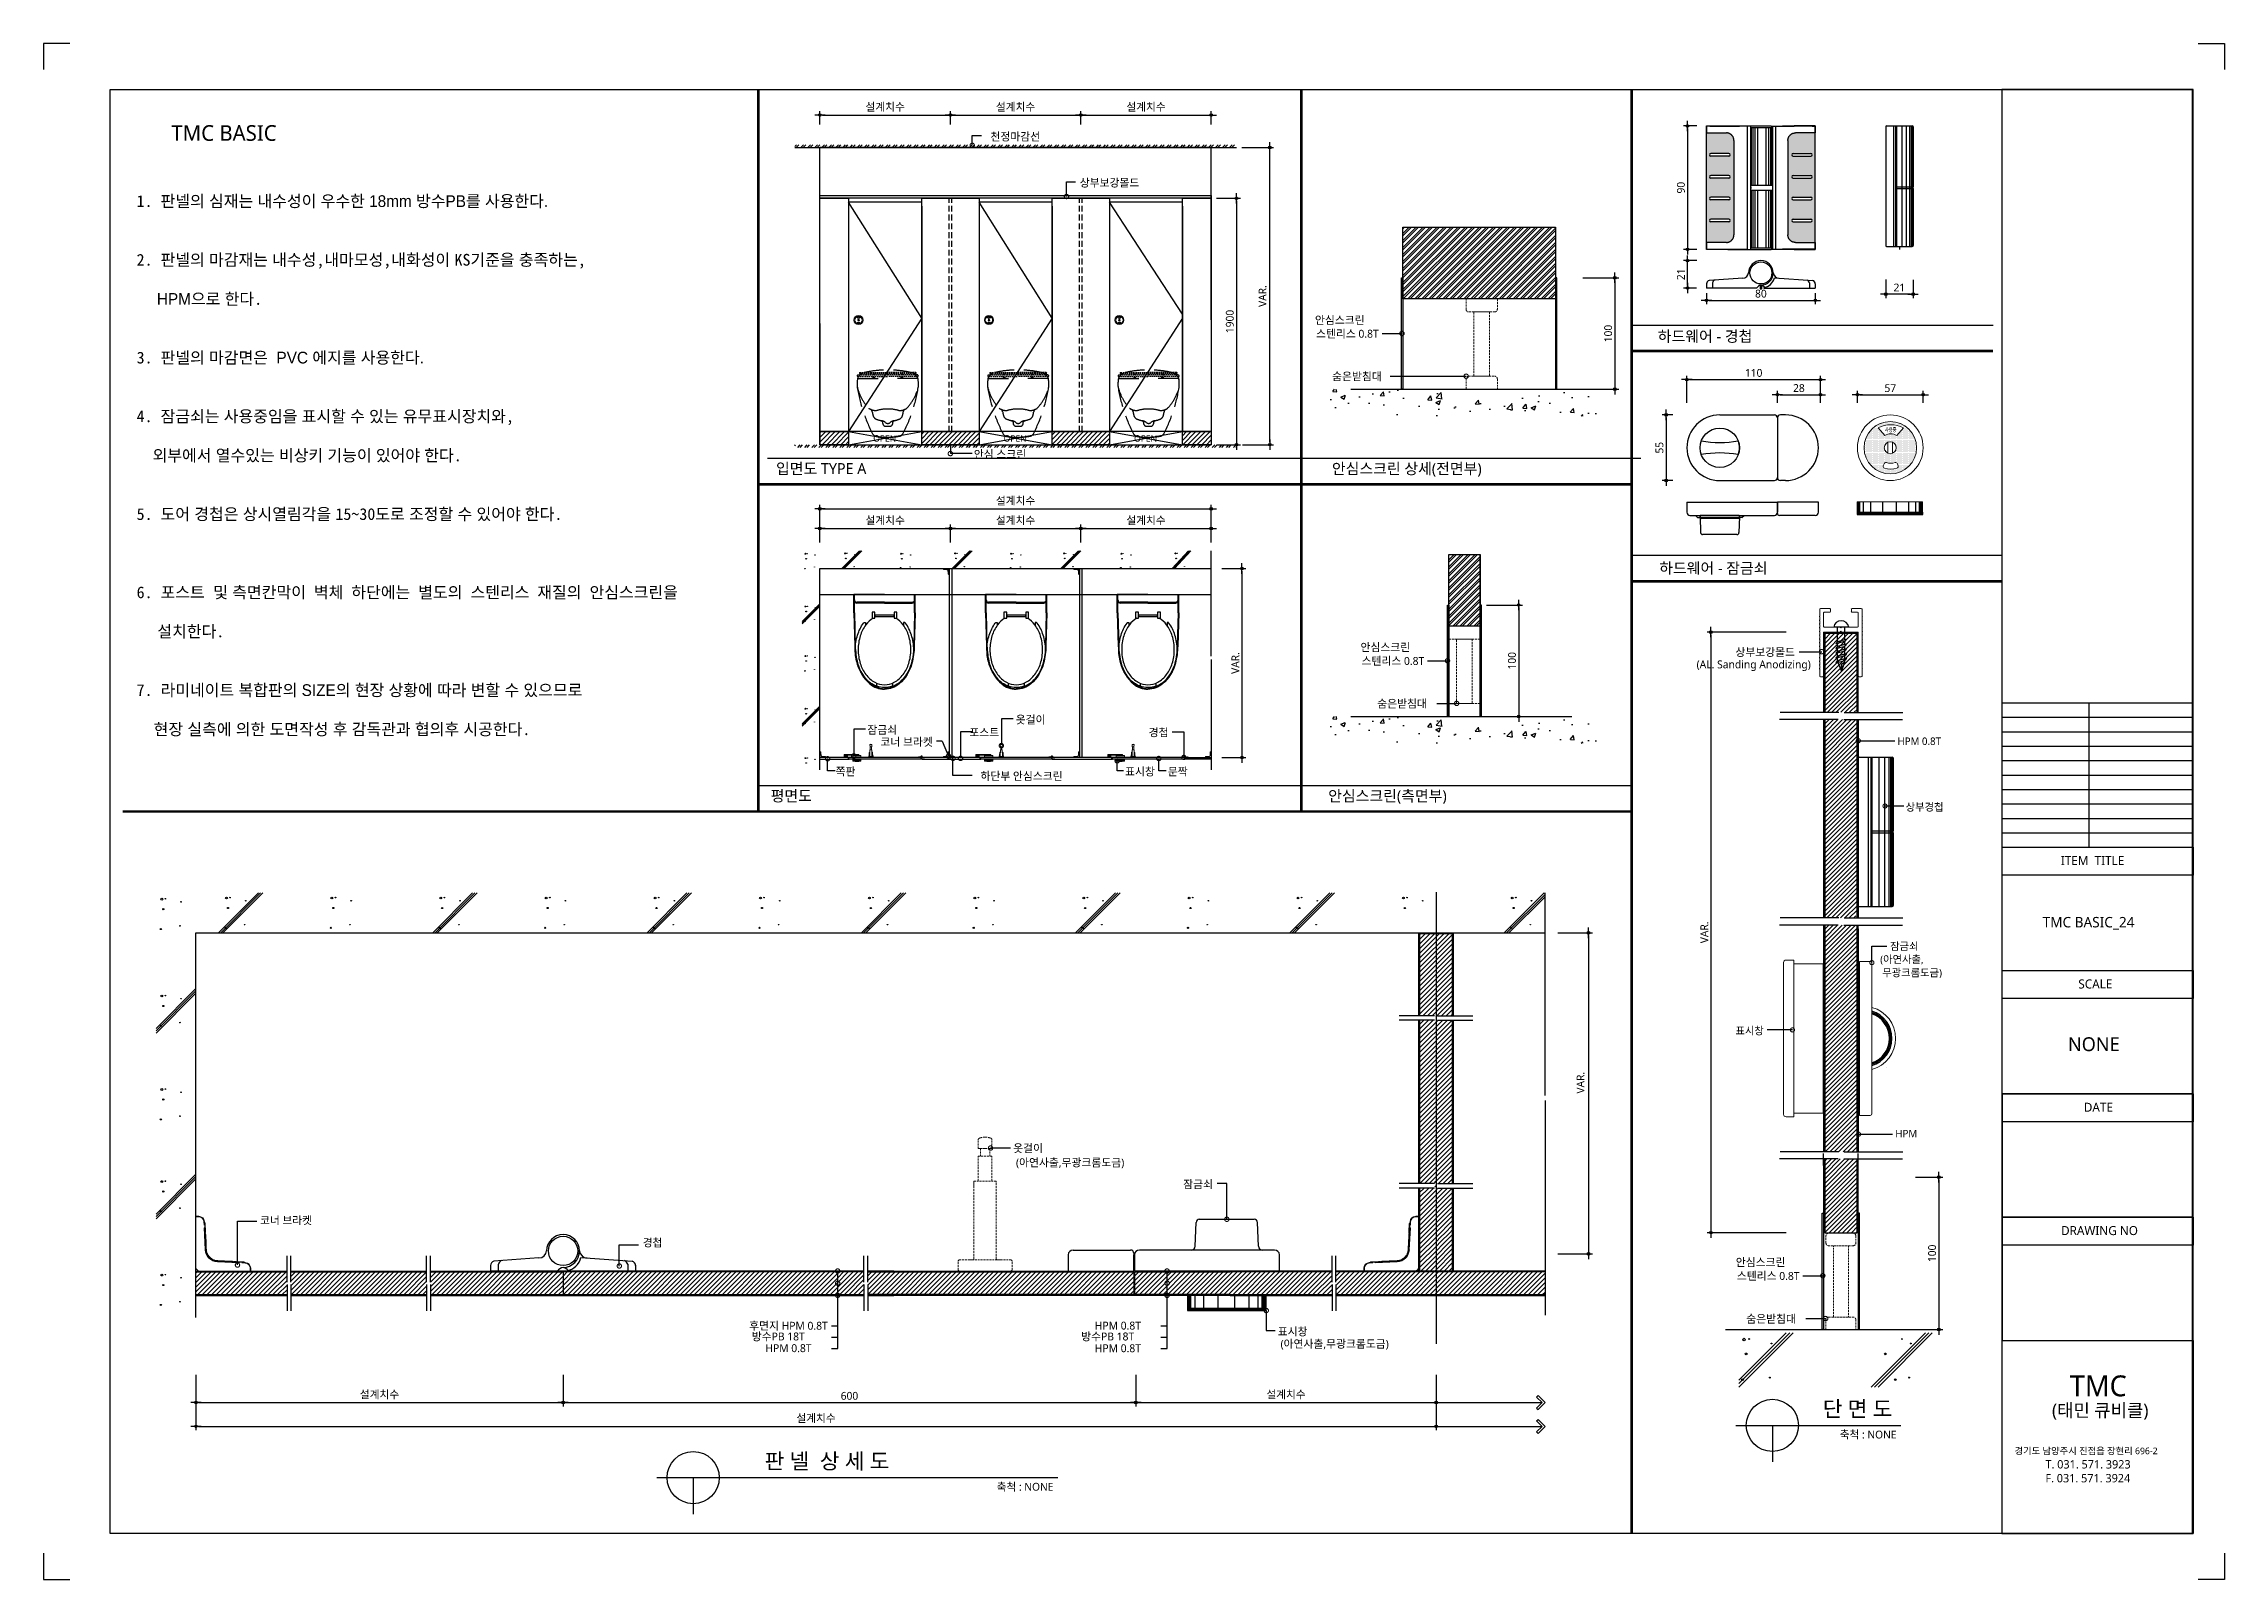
# Model space of a CAD drawing. Extents: x -256 to 8104, y -176 to 5714.
import ezdxf
from ezdxf.enums import TextEntityAlignment as Align

# ---------------------------------------------------------------- set-up
doc = ezdxf.new("R2010")
doc.units = 0
doc.header["$LTSCALE"] = 30
for name, pattern in [('CEN', [62, 60, -1, 0, -1]), ('HIDDEN', [0.375, 0.25, -0.125]), ('HIDDEN2', [4.7625, 3.175, -1.5875])]:
    doc.linetypes.add(name, pattern=pattern)
doc.layers.get('0').update_dxf_attribs({"linetype": 'CONTINUOUS'})
doc.layers.get('DEFPOINTS').update_dxf_attribs({"linetype": 'CONTINUOUS'})
for name, color, linetype in [('02---제품선', 4, 'CONTINUOUS'), ('0_toilet', 6, 'CONTINUOUS'), ('C', 2, 'CONTINUOUS'), ('curior-0Line', 252, 'CONTINUOUS'), ('DIM', 7, 'CONTINUOUS'), ('HAT', 8, 'CONTINUOUS'), ('HID', 9, 'HIDDEN'), ('jac text', 7, 'CONTINUOUS'), ('TIT', 3, 'CONTINUOUS'), ('경첩', 4, 'CONTINUOUS'), ('기타', 1, 'CONTINUOUS'), ('문자', 3, 'CONTINUOUS'), ('부자재', 4, 'CONTINUOUS'), ('상부보강몰드', 4, 'HIDDEN2'), ('옷걸이', 4, 'CONTINUOUS'), ('잠금쇠(회전형)', 4, 'CONTINUOUS'), ('중심선', 1, 'CEN'), ('치수', 1, 'CONTINUOUS'), ('판넬', 2, 'CONTINUOUS'), ('해치', 8, 'CONTINUOUS')]:
    doc.layers.add(name, color=color, linetype=linetype)
doc.styles.add('HDW', font='gulim.ttc')
doc.styles.add('돋움', font='malgun.ttf')
doc.dimstyles.new('10', dxfattribs={"dimscale": 10, "dimtxt": 3, "dimasz": 1, "dimexe": 1.5, "dimexo": 2, "dimgap": 1, "dimtad": 1, "dimdec": 0, "dimlunit": 6, "dimtxsty": '돋움', "dimblk": 'DIMDOT', "dimcen": -1, "dimdle": 1.5, "dimclrt": 3, "dimazin": 3, "dimtfac": 1, "dimtdec": 0, "dimtix": 1, "dimtmove": 2, "dimatfit": 3, "dimldrblk": 'DIMDOT', "dimarcsym": 0})
pattern_1 = [(45, (30955.914, -6822.053), (-8.55643, 8.55643), [])]
pattern_2 = [(45, (30148.375, -6933.632), (-8.980256, 8.980256), [])]
pattern_3 = [(45, (30151.98, -6962.043), (-8.980256, 8.980256), [])]

# ---------------------------------------------------------------- blocks, each defined once
blk = doc.blocks.new('DIMDOT')
at = {"linetype": 'Continuous'}
blk.add_line((-2, 0), (2, 0), dxfattribs=at)
for radius in [0.5, 0.25]:
    blk.add_circle((0, 0), radius, dxfattribs=at)
blk = doc.blocks.new('*D638')
at = {"layer": 'DEFPOINTS', "color": 0}
for p in [(41193.7, -1402.4), (41693.7, -1346.1), (41693.7, -1402.4)]:
    blk.add_point(p, dxfattribs=at)
at = {"layer": 'DIM', "color": 0, "lineweight": -2, "ltscale": 10}
for p, q in [((41193.7, -1382.4), (41193.7, -1331.1)), ((41693.7, -1382.4), (41693.7, -1331.1)), ((41203.7, -1346.1), (41683.7, -1346.1))]:
    blk.add_line(p, q, dxfattribs=at)
at = {"layer": 'DIM', "color": 0, "lineweight": -2, "xscale": 10, "yscale": 10, "zscale": 10, "rotation": 180}
blk.add_blockref('DIMDOT', (41193.7, -1346.1), dxfattribs=at)
at = {"layer": 'DIM', "color": 0, "lineweight": -2, "xscale": 10, "yscale": 10, "zscale": 10}
blk.add_blockref('DIMDOT', (41693.7, -1346.1), dxfattribs=at)
at = {"layer": 'DIM', "color": 3, "insert": (41443.7, -1316.5), "char_height": 30, "attachment_point": 5, "style": '돋움'}
blk.add_mtext('설계치수', dxfattribs=at)
blk = doc.blocks.new('*D639')
at = {"layer": 'DEFPOINTS', "color": 0}
for p in [(41693.7, -1402.4), (42193.7, -1346.1), (42193.7, -1402.4)]:
    blk.add_point(p, dxfattribs=at)
at = {"layer": 'DIM', "color": 0, "lineweight": -2, "ltscale": 10}
for p, q in [((41693.7, -1382.4), (41693.7, -1331.1)), ((42193.7, -1382.4), (42193.7, -1331.1)), ((41703.7, -1346.1), (42183.7, -1346.1))]:
    blk.add_line(p, q, dxfattribs=at)
at = {"layer": 'DIM', "color": 0, "lineweight": -2, "xscale": 10, "yscale": 10, "zscale": 10, "rotation": 180}
blk.add_blockref('DIMDOT', (41693.7, -1346.1), dxfattribs=at)
at = {"layer": 'DIM', "color": 0, "lineweight": -2, "xscale": 10, "yscale": 10, "zscale": 10}
blk.add_blockref('DIMDOT', (42193.7, -1346.1), dxfattribs=at)
at = {"layer": 'DIM', "color": 3, "insert": (41943.7, -1316.5), "char_height": 30, "attachment_point": 5, "style": '돋움'}
blk.add_mtext('설계치수', dxfattribs=at)
blk = doc.blocks.new('*D640')
at = {"layer": 'DEFPOINTS', "color": 0}
for p in [(42193.7, -1402.4), (42693.7, -1346.1), (42693.7, -1402.4)]:
    blk.add_point(p, dxfattribs=at)
at = {"layer": 'DIM', "color": 0, "lineweight": -2, "ltscale": 10}
for p, q in [((42193.7, -1382.4), (42193.7, -1331.1)), ((42693.7, -1382.4), (42693.7, -1331.1)), ((42203.7, -1346.1), (42683.7, -1346.1))]:
    blk.add_line(p, q, dxfattribs=at)
at = {"layer": 'DIM', "color": 0, "lineweight": -2, "xscale": 10, "yscale": 10, "zscale": 10, "rotation": 180}
blk.add_blockref('DIMDOT', (42193.7, -1346.1), dxfattribs=at)
at = {"layer": 'DIM', "color": 0, "lineweight": -2, "xscale": 10, "yscale": 10, "zscale": 10}
blk.add_blockref('DIMDOT', (42693.7, -1346.1), dxfattribs=at)
at = {"layer": 'DIM', "color": 3, "insert": (42443.7, -1316.5), "char_height": 30, "attachment_point": 5, "style": '돋움'}
blk.add_mtext('설계치수', dxfattribs=at)
blk = doc.blocks.new('*D641')
at = {"layer": 'DEFPOINTS', "color": 0}
for p in [(42693.7, -1665.3), (42693.7, -2610.3), (42790.6, -2610.3)]:
    blk.add_point(p, dxfattribs=at)
at = {"layer": 'DIM', "color": 0, "lineweight": -2, "ltscale": 10}
for p, q in [((42713.7, -1665.3), (42805.6, -1665.3)), ((42790.6, -1675.3), (42790.6, -2600.3)), ((42713.7, -2610.3), (42805.6, -2610.3))]:
    blk.add_line(p, q, dxfattribs=at)
at = {"layer": 'DIM', "color": 0, "lineweight": -2, "xscale": 10, "yscale": 10, "zscale": 10}
for p, rotation in [((42790.6, -1665.3), 90), ((42790.6, -2610.3), 270)]:
    blk.add_blockref('DIMDOT', p, dxfattribs=dict(at, rotation=rotation))
at = {"layer": 'DIM', "color": 3, "insert": (42765, -2137.8), "char_height": 30, "attachment_point": 5, "rotation": 90, "style": '돋움'}
blk.add_mtext('1900', dxfattribs=at)
blk = doc.blocks.new('*D642')
at = {"layer": 'DEFPOINTS', "color": 0}
for p in [(42714.7, -3085.2), (42714.7, -3810.2), (42811.6, -3810.2)]:
    blk.add_point(p, dxfattribs=at)
at = {"layer": 'DIM', "color": 0, "lineweight": -2, "ltscale": 10}
for p, q in [((42734.7, -3085.2), (42826.6, -3085.2)), ((42811.6, -3095.2), (42811.6, -3800.2)), ((42734.7, -3810.2), (42826.6, -3810.2))]:
    blk.add_line(p, q, dxfattribs=at)
at = {"layer": 'DIM', "color": 0, "lineweight": -2, "xscale": 10, "yscale": 10, "zscale": 10}
for p, rotation in [((42811.6, -3085.2), 90), ((42811.6, -3810.2), 270)]:
    blk.add_blockref('DIMDOT', p, dxfattribs=dict(at, rotation=rotation))
at = {"layer": 'DIM', "color": 3, "insert": (42786.4, -3447.7), "char_height": 30, "attachment_point": 5, "rotation": 90, "style": '돋움'}
blk.add_mtext('VAR.', dxfattribs=at)
blk = doc.blocks.new('_DOTSMALL')
at = {"color": 0, "linetype": 'ByBlock', "const_width": 0.5}
blk.add_lwpolyline([(-0.0625, 0, 1), (0.0625, 0, 1)], format="xyb", close=True, dxfattribs=at)
blk = doc.blocks.new('A$C63EC304E')
at = {"layer": '치수', "color": 1, "xscale": 2.5, "yscale": 2.5, "zscale": 2.5, "rotation": 234.3098741996962}
blk.add_blockref('_DOTSMALL', (0.31, 0.31), dxfattribs=at)
blk = doc.blocks.new('A$C2BC9653E')
at = {"layer": '치수', "xscale": 0.3333333333333333, "yscale": 0.3333333333333333, "zscale": 0.3333333333333333}
blk.add_blockref('A$C63EC304E', (0, 0), dxfattribs=at)
blk = doc.blocks.new('A$C7FC71301')
at = {"layer": '치수', "rotation": 180}
blk.add_blockref('A$C2BC9653E', (0.21, 0.21), dxfattribs=at)
blk = doc.blocks.new('A$C4A20372B')
at = {"layer": '치수'}
blk.add_blockref('A$C7FC71301', (0, 0), dxfattribs=at)
blk = doc.blocks.new('A$C566469F5')
at = {"layer": '치수'}
blk.add_blockref('A$C4A20372B', (0, 0), dxfattribs=at)
blk = doc.blocks.new('A$C7E317CD4')
at = {"layer": '해치', "xscale": 2, "yscale": 2, "zscale": 2}
blk.add_blockref('A$C566469F5', (0, 0), dxfattribs=at)
blk = doc.blocks.new('A$C601D7F27')
at = {"layer": '치수'}
blk.add_blockref('A$C7E317CD4', (0, 0), dxfattribs=at)
blk = doc.blocks.new('A$C38802C08')
at = {"layer": '치수'}
blk.add_blockref('A$C601D7F27', (0, 0), dxfattribs=at)
blk = doc.blocks.new('*D643')
at = {"layer": 'DEFPOINTS', "color": 0}
for p in [(42193.7, -3004.8), (42693.7, -2931.7), (42693.7, -3004.8)]:
    blk.add_point(p, dxfattribs=at)
at = {"layer": 'DIM', "color": 0, "lineweight": -2, "ltscale": 10}
for p, q in [((42193.7, -2984.8), (42193.7, -2916.7)), ((42693.7, -2984.8), (42693.7, -2916.7)), ((42203.7, -2931.7), (42683.7, -2931.7))]:
    blk.add_line(p, q, dxfattribs=at)
at = {"layer": 'DIM', "color": 0, "lineweight": -2, "xscale": 10, "yscale": 10, "zscale": 10, "rotation": 180}
blk.add_blockref('DIMDOT', (42193.7, -2931.7), dxfattribs=at)
at = {"layer": 'DIM', "color": 0, "lineweight": -2, "xscale": 10, "yscale": 10, "zscale": 10}
blk.add_blockref('DIMDOT', (42693.7, -2931.7), dxfattribs=at)
at = {"layer": 'DIM', "color": 3, "insert": (42443.7, -2902), "char_height": 30, "attachment_point": 5, "style": '돋움'}
blk.add_mtext('설계치수', dxfattribs=at)
blk = doc.blocks.new('*D644')
at = {"layer": 'DEFPOINTS', "color": 0}
for p in [(42693.7, -2856.3), (41193.7, -3004.8), (42693.7, -3004.8)]:
    blk.add_point(p, dxfattribs=at)
at = {"layer": 'DIM', "color": 0, "lineweight": -2, "ltscale": 10}
for p, q in [((41193.7, -2984.8), (41193.7, -2841.3)), ((42693.7, -2984.8), (42693.7, -2841.3)), ((41203.7, -2856.3), (42683.7, -2856.3))]:
    blk.add_line(p, q, dxfattribs=at)
at = {"layer": 'DIM', "color": 0, "lineweight": -2, "xscale": 10, "yscale": 10, "zscale": 10, "rotation": 180}
blk.add_blockref('DIMDOT', (41193.7, -2856.3), dxfattribs=at)
at = {"layer": 'DIM', "color": 0, "lineweight": -2, "xscale": 10, "yscale": 10, "zscale": 10}
blk.add_blockref('DIMDOT', (42693.7, -2856.3), dxfattribs=at)
at = {"layer": 'DIM', "color": 3, "insert": (41943.7, -2826.7), "char_height": 30, "attachment_point": 5, "style": '돋움'}
blk.add_mtext('설계치수', dxfattribs=at)
blk = doc.blocks.new('*D645')
at = {"layer": 'DEFPOINTS', "color": 0}
for p in [(41693.7, -3004.8), (42193.7, -2931.7), (42193.7, -3004.8)]:
    blk.add_point(p, dxfattribs=at)
at = {"layer": 'DIM', "color": 0, "lineweight": -2, "ltscale": 10}
for p, q in [((41693.7, -2984.8), (41693.7, -2916.7)), ((42193.7, -2984.8), (42193.7, -2916.7)), ((41703.7, -2931.7), (42183.7, -2931.7))]:
    blk.add_line(p, q, dxfattribs=at)
at = {"layer": 'DIM', "color": 0, "lineweight": -2, "xscale": 10, "yscale": 10, "zscale": 10, "rotation": 180}
blk.add_blockref('DIMDOT', (41693.7, -2931.7), dxfattribs=at)
at = {"layer": 'DIM', "color": 0, "lineweight": -2, "xscale": 10, "yscale": 10, "zscale": 10}
blk.add_blockref('DIMDOT', (42193.7, -2931.7), dxfattribs=at)
at = {"layer": 'DIM', "color": 3, "insert": (41943.7, -2902), "char_height": 30, "attachment_point": 5, "style": '돋움'}
blk.add_mtext('설계치수', dxfattribs=at)
blk = doc.blocks.new('*D646')
at = {"layer": 'DEFPOINTS', "color": 0}
for p in [(41193.7, -3004.8), (41693.7, -2931.7), (41693.7, -3004.8)]:
    blk.add_point(p, dxfattribs=at)
at = {"layer": 'DIM', "color": 0, "lineweight": -2, "ltscale": 10}
for p, q in [((41193.7, -2984.8), (41193.7, -2916.7)), ((41693.7, -2984.8), (41693.7, -2916.7)), ((41203.7, -2931.7), (41683.7, -2931.7))]:
    blk.add_line(p, q, dxfattribs=at)
at = {"layer": 'DIM', "color": 0, "lineweight": -2, "xscale": 10, "yscale": 10, "zscale": 10, "rotation": 180}
blk.add_blockref('DIMDOT', (41193.7, -2931.7), dxfattribs=at)
at = {"layer": 'DIM', "color": 0, "lineweight": -2, "xscale": 10, "yscale": 10, "zscale": 10}
blk.add_blockref('DIMDOT', (41693.7, -2931.7), dxfattribs=at)
at = {"layer": 'DIM', "color": 3, "insert": (41443.7, -2902), "char_height": 30, "attachment_point": 5, "style": '돋움'}
blk.add_mtext('설계치수', dxfattribs=at)
blk = doc.blocks.new('*D647')
at = {"layer": 'DEFPOINTS', "color": 0}
for p in [(45029.1, -2360.8), (44517.1, -2469.4), (45029.1, -2469.4)]:
    blk.add_point(p, dxfattribs=at)
at = {"layer": 'DIM', "color": 0, "lineweight": -2, "ltscale": 10}
for p, q in [((44517.1, -2449.4), (44517.1, -2345.8)), ((44527.1, -2360.8), (45019.1, -2360.8)), ((45029.1, -2449.4), (45029.1, -2345.8))]:
    blk.add_line(p, q, dxfattribs=at)
at = {"layer": 'DIM', "color": 0, "lineweight": -2, "xscale": 10, "yscale": 10, "zscale": 10, "rotation": 180}
blk.add_blockref('DIMDOT', (44517.1, -2360.8), dxfattribs=at)
at = {"layer": 'DIM', "color": 0, "lineweight": -2, "xscale": 10, "yscale": 10, "zscale": 10}
blk.add_blockref('DIMDOT', (45029.1, -2360.8), dxfattribs=at)
at = {"layer": 'DIM', "color": 3, "insert": (44773.1, -2335.2), "char_height": 30, "attachment_point": 5, "style": '돋움'}
blk.add_mtext('110', dxfattribs=at)
blk = doc.blocks.new('*D648')
at = {"layer": 'DEFPOINTS', "color": 0}
for p in [(45029.1, -2418.7), (44864.1, -2469.4), (45029.1, -2469.4)]:
    blk.add_point(p, dxfattribs=at)
at = {"layer": 'DIM', "color": 0, "lineweight": -2, "ltscale": 10}
for p, q in [((44864.1, -2449.4), (44864.1, -2403.7)), ((44874.1, -2418.7), (45019.1, -2418.7)), ((45029.1, -2449.4), (45029.1, -2403.7))]:
    blk.add_line(p, q, dxfattribs=at)
at = {"layer": 'DIM', "color": 0, "lineweight": -2, "xscale": 10, "yscale": 10, "zscale": 10, "rotation": 180}
blk.add_blockref('DIMDOT', (44864.1, -2418.7), dxfattribs=at)
at = {"layer": 'DIM', "color": 0, "lineweight": -2, "xscale": 10, "yscale": 10, "zscale": 10}
blk.add_blockref('DIMDOT', (45029.1, -2418.7), dxfattribs=at)
at = {"layer": 'DIM', "color": 3, "insert": (44946.6, -2393.2), "char_height": 30, "attachment_point": 5, "style": '돋움'}
blk.add_mtext('28', dxfattribs=at)
blk = doc.blocks.new('*D649')
at = {"layer": 'DEFPOINTS', "color": 0}
for p in [(45422.9, -2418.7), (45170.9, -2469.4), (45422.9, -2469.4)]:
    blk.add_point(p, dxfattribs=at)
at = {"layer": 'DIM', "color": 0, "lineweight": -2, "ltscale": 10}
for p, q in [((45170.9, -2449.4), (45170.9, -2403.7)), ((45180.9, -2418.7), (45412.9, -2418.7)), ((45422.9, -2449.4), (45422.9, -2403.7))]:
    blk.add_line(p, q, dxfattribs=at)
at = {"layer": 'DIM', "color": 0, "lineweight": -2, "xscale": 10, "yscale": 10, "zscale": 10, "rotation": 180}
blk.add_blockref('DIMDOT', (45170.9, -2418.7), dxfattribs=at)
at = {"layer": 'DIM', "color": 0, "lineweight": -2, "xscale": 10, "yscale": 10, "zscale": 10}
blk.add_blockref('DIMDOT', (45422.9, -2418.7), dxfattribs=at)
at = {"layer": 'DIM', "color": 3, "insert": (45296.9, -2393.5), "char_height": 30, "attachment_point": 5, "style": '돋움'}
blk.add_mtext('57', dxfattribs=at)
blk = doc.blocks.new('*D650')
at = {"layer": 'DEFPOINTS', "color": 0}
for p in [(44574.8, -1388), (44519.8, -1861.1), (44574.8, -1861.1)]:
    blk.add_point(p, dxfattribs=at)
at = {"layer": 'DIM', "color": 0, "lineweight": -2, "ltscale": 10}
for p, q in [((44554.8, -1388), (44504.8, -1388)), ((44519.8, -1398), (44519.8, -1851.1)), ((44554.8, -1861.1), (44504.8, -1861.1))]:
    blk.add_line(p, q, dxfattribs=at)
at = {"layer": 'DIM', "color": 0, "lineweight": -2, "xscale": 10, "yscale": 10, "zscale": 10}
for p, rotation in [((44519.8, -1388), 90), ((44519.8, -1861.1), 270)]:
    blk.add_blockref('DIMDOT', p, dxfattribs=dict(at, rotation=rotation))
at = {"layer": 'DIM', "color": 3, "insert": (44494.3, -1624.6), "char_height": 30, "attachment_point": 5, "rotation": 90, "style": '돋움'}
blk.add_mtext('90', dxfattribs=at)
blk = doc.blocks.new('*D651')
at = {"layer": 'DEFPOINTS', "color": 0}
for p in [(44592.4, -2009.4), (45009.5, -2009.4), (45009.5, -2056.7)]:
    blk.add_point(p, dxfattribs=at)
at = {"layer": 'DIM', "color": 0, "lineweight": -2, "ltscale": 10}
for p, q in [((44592.4, -2029.4), (44592.4, -2071.7)), ((44602.4, -2056.7), (44999.5, -2056.7)), ((45009.5, -2029.4), (45009.5, -2071.7))]:
    blk.add_line(p, q, dxfattribs=at)
at = {"layer": 'DIM', "color": 0, "lineweight": -2, "xscale": 10, "yscale": 10, "zscale": 10, "rotation": 180}
blk.add_blockref('DIMDOT', (44592.4, -2056.7), dxfattribs=at)
at = {"layer": 'DIM', "color": 0, "lineweight": -2, "xscale": 10, "yscale": 10, "zscale": 10}
blk.add_blockref('DIMDOT', (45009.5, -2056.7), dxfattribs=at)
at = {"layer": 'DIM', "color": 3, "insert": (44800.9, -2031.2), "char_height": 30, "attachment_point": 5, "style": '돋움'}
blk.add_mtext('80', dxfattribs=at)
blk = doc.blocks.new('*D652')
at = {"layer": 'DEFPOINTS', "color": 0}
for p in [(44519.8, -1904.4), (44574.8, -1904.4), (44574.1, -2009.4)]:
    blk.add_point(p, dxfattribs=at)
at = {"layer": 'DIM', "color": 0, "lineweight": -2, "ltscale": 10}
for p, q in [((44554.8, -1904.4), (44504.8, -1904.4)), ((44519.8, -1999.4), (44519.8, -1914.4)), ((44554.1, -2009.4), (44504.8, -2009.4))]:
    blk.add_line(p, q, dxfattribs=at)
at = {"layer": 'DIM', "color": 0, "lineweight": -2, "xscale": 10, "yscale": 10, "zscale": 10}
for p, rotation in [((44519.8, -1904.4), 90), ((44519.8, -2009.4), 270)]:
    blk.add_blockref('DIMDOT', p, dxfattribs=dict(at, rotation=rotation))
at = {"layer": 'DIM', "color": 3, "insert": (44494.4, -1956.9), "char_height": 30, "attachment_point": 5, "rotation": 90, "style": '돋움'}
blk.add_mtext('21', dxfattribs=at)
blk = doc.blocks.new('*D653')
at = {"layer": 'DEFPOINTS', "color": 0}
for p in [(45279.3, -1957.2), (45384.3, -1957.9), (45279.3, -2032.9)]:
    blk.add_point(p, dxfattribs=at)
at = {"layer": 'DIM', "color": 0, "lineweight": -2, "ltscale": 10}
for p, q in [((45279.3, -1977.2), (45279.3, -2047.9)), ((45384.3, -1977.9), (45384.3, -2047.9)), ((45374.3, -2032.9), (45289.3, -2032.9))]:
    blk.add_line(p, q, dxfattribs=at)
at = {"layer": 'DIM', "color": 0, "lineweight": -2, "xscale": 10, "yscale": 10, "zscale": 10, "rotation": 180}
blk.add_blockref('DIMDOT', (45279.3, -2032.9), dxfattribs=at)
at = {"layer": 'DIM', "color": 0, "lineweight": -2, "xscale": 10, "yscale": 10, "zscale": 10}
blk.add_blockref('DIMDOT', (45384.3, -2032.9), dxfattribs=at)
at = {"layer": 'DIM', "color": 3, "insert": (45331.8, -2007.5), "char_height": 30, "attachment_point": 5, "style": '돋움'}
blk.add_mtext('21', dxfattribs=at)
blk = doc.blocks.new('A$C10E41893')
at = {"layer": '부자재'}
for p, q in [((6, 0), (6, 196)), ((123, 196), (6, 196)), ((123, 192), (6, 192)), ((55, 0), (55, 177)), ((61, 0), (61, 177)), ((6, 0), (6, -196)), ((55, 0), (55, -177)), ((61, 0), (61, -177)), ((123, -192), (6, -192)), ((123, -196), (6, -196))]:
    blk.add_line(p, q, dxfattribs=at)
for points in [[(123, 196, -0.012538), (123, 196), (335, 190, -0.055395), (445, 175, -0.154276), (577, 93, -0.179504), (612, 0, -0.179504)], [(123, 192, -0.012538), (123, 192), (335, 187, -0.055395), (444, 172, -0.154276), (574, 91, -0.179504), (608, 0, -0.179504)], [(157, -72, 0.089162), (200, -119, 0.085733), (270, -155, 0.075373), (359, -168, 0.075373), (447, -155, 0.085733), (517, -119, 0.106084), (567, -62, 0.126931), (583, 0, 0.126931), (567, 62, 0.106084), (517, 119, 0.085733), (447, 155, 0.075373), (359, 168, 0.075373), (270, 155, 0.085733), (200, 119, 0.089162), (157, 72)], [(572, 51), (589, 51), (589, 60, 0.021185), (583, 71, 0.106084), (528, 134, 0.085733), (453, 172, 0.075373), (359, 187, 0.075373), (265, 172, 0.085733), (189, 134, 0.007337), (184, 130), (184, 122), (205, 122)], [(123, -196, 0.012538), (123, -196), (335, -190, 0.055395), (445, -175, 0.154276), (577, -93, 0.179504), (612, 0, 0.179504)], [(123, -192, 0.012538), (123, -192), (335, -187, 0.055395), (444, -172, 0.154276), (574, -91, 0.179504), (608, 0, 0.179504)], [(589, -51, 0.090214), (598, 0, 0.090214), (589, 51, 0.106084)], [(572, -51), (589, -51), (589, -60, -0.021185), (583, -71, -0.106084), (528, -134, -0.085733), (453, -172, -0.075373), (359, -187, -0.075373), (265, -172, -0.085733), (189, -134, -0.007337), (184, -130), (184, -122), (205, -122)]]:
    blk.add_lwpolyline(points, format="xyb", dxfattribs=at)
blk.add_lwpolyline([(138, -61), (119, -61), (119, -79), (157, -79), (157, -61), (138, -61), (147, -61), (147, 61), (138, 61), (157, 61), (157, 79), (119, 79), (119, 61), (138, 61), (138, -61), (119, -61)], dxfattribs=at)
for centre, start, end in [((40, 177), 0, 90), ((46, 177), 0, 90), ((40, -177), 270, 0), ((46, -177), 270, 0)]:
    blk.add_arc(centre, 15, start, end, dxfattribs=at)
blk = doc.blocks.new('A$C460A2A32')
at = {"color": 0}
for p, q in [((3, 20), (0, 16)), ((3, 20), (9, 20)), ((4, 10), (162, 10)), ((9, 20), (162, 20)), ((13, 32), (11, 30)), ((13, 32), (162, 32)), ((13, 27), (162, 27)), ((312, 32), (162, 32)), ((312, 27), (162, 27)), ((316, 20), (162, 20)), ((321, 10), (162, 10)), ((312, 32), (313, 30)), ((322, 20), (316, 20)), ((322, 20), (324, 16))]:
    blk.add_line(p, q, dxfattribs=at)
for centre, radius, start, end in [((4, 14), 4, 150.0107, 270), ((13, 29), 2, 135, 270), ((109, 28), 26, 182.6717, 198.4118), ((109, 10), 26, 180, 202.6199), ((107, 28), 23, 183.0205, 200.9186), ((107, 10), 23, 180, 205.7715), ((69, 10), 23, 334.2285, 0), ((69, 28), 23, 339.0814, 356.9795), ((67, 10), 26, 337.3801, 0), ((67, 28), 26, 341.5882, 357.3283), ((257, 10), 26, 180, 202.6199), ((257, 28), 26, 182.6717, 198.4118), ((256, 28), 23, 183.0205, 200.9186), ((256, 10), 23, 180, 205.7715), ((217, 10), 23, 334.2285, 0), ((217, 28), 23, 339.0814, 356.9795), ((216, 28), 26, 341.5882, 357.3283), ((216, 10), 26, 337.3801, 0), ((312, 29), 2, 270, 45), ((321, 14), 4, 270, 29.9893)]:
    blk.add_arc(centre, radius, start, end, dxfattribs=at)
blk = doc.blocks.new('*D654')
at = {"layer": 'DEFPOINTS', "color": 0}
for p in [(44482.8, -2495.9), (44437.2, -2747.9), (44482.8, -2747.9)]:
    blk.add_point(p, dxfattribs=at)
at = {"layer": 'DIM', "color": 0, "lineweight": -2, "ltscale": 10}
for p, q in [((44462.8, -2495.9), (44422.2, -2495.9)), ((44437.2, -2505.9), (44437.2, -2737.9)), ((44462.8, -2747.9), (44422.2, -2747.9))]:
    blk.add_line(p, q, dxfattribs=at)
at = {"layer": 'DIM', "color": 0, "lineweight": -2, "xscale": 10, "yscale": 10, "zscale": 10}
for p, rotation in [((44437.2, -2495.9), 90), ((44437.2, -2747.9), 270)]:
    blk.add_blockref('DIMDOT', p, dxfattribs=dict(at, rotation=rotation))
at = {"layer": 'DIM', "color": 3, "insert": (44411.9, -2621.9), "char_height": 30, "attachment_point": 5, "rotation": 90, "style": '돋움'}
blk.add_mtext('55', dxfattribs=at)
blk = doc.blocks.new('*D655')
at = {"layer": 'DEFPOINTS', "color": 0}
for p in [(44918.1, -3329), (44609.4, -5632.3), (44918.1, -5632.3)]:
    blk.add_point(p, dxfattribs=at)
at = {"layer": 'DIM', "color": 0, "lineweight": -2, "ltscale": 10}
for p, q in [((44898.1, -3329), (44594.4, -3329)), ((44609.4, -3339), (44609.4, -5622.3)), ((44898.1, -5632.3), (44594.4, -5632.3))]:
    blk.add_line(p, q, dxfattribs=at)
at = {"layer": 'DIM', "color": 0, "lineweight": -2, "xscale": 10, "yscale": 10, "zscale": 10}
for p, rotation in [((44609.4, -3329), 90), ((44609.4, -5632.3), 270)]:
    blk.add_blockref('DIMDOT', p, dxfattribs=dict(at, rotation=rotation))
at = {"layer": 'DIM', "color": 3, "insert": (44584.1, -4480.6), "char_height": 30, "attachment_point": 5, "rotation": 90, "style": '돋움'}
blk.add_mtext('VAR.', dxfattribs=at)
blk = doc.blocks.new('A$C13EB2441')
for p, q in [((0.84, 7.37), (0.84, 14.11)), ((0.84, 6.74), (0.84, 0))]:
    blk.add_line(p, q)
blk = doc.blocks.new('*D656')
at = {"layer": 'DEFPOINTS', "color": 0}
for p in [(45373.8, -5419.5), (45382.9, -6003.8), (45482.8, -6003.8)]:
    blk.add_point(p, dxfattribs=at)
at = {"layer": 'DIM', "color": 0, "lineweight": -2, "ltscale": 10}
for p, q in [((45393.8, -5419.5), (45497.8, -5419.5)), ((45482.8, -5429.5), (45482.8, -5993.8)), ((45402.9, -6003.8), (45497.8, -6003.8))]:
    blk.add_line(p, q, dxfattribs=at)
at = {"layer": 'DIM', "color": 0, "lineweight": -2, "xscale": 10, "yscale": 10, "zscale": 10}
for p, rotation in [((45482.8, -5419.5), 90), ((45482.8, -6003.8), 270)]:
    blk.add_blockref('DIMDOT', p, dxfattribs=dict(at, rotation=rotation))
at = {"layer": 'DIM', "color": 3, "insert": (45457.2, -5711.6), "char_height": 30, "attachment_point": 5, "rotation": 90, "style": '돋움'}
blk.add_mtext('100', dxfattribs=at)
blk = doc.blocks.new('*D657')
at = {"layer": 'DEFPOINTS', "color": 0}
for p in [(42790.6, -1470.5), (42918, -1470.5), (42793.1, -2610.3)]:
    blk.add_point(p, dxfattribs=at)
at = {"layer": 'DIM', "color": 0, "lineweight": -2, "ltscale": 10}
for p, q in [((42810.6, -1470.5), (42933, -1470.5)), ((42918, -2600.3), (42918, -1480.5)), ((42813.1, -2610.3), (42933, -2610.3))]:
    blk.add_line(p, q, dxfattribs=at)
at = {"layer": 'DIM', "color": 0, "lineweight": -2, "xscale": 10, "yscale": 10, "zscale": 10}
for p, rotation in [((42918, -1470.5), 90), ((42918, -2610.3), 270)]:
    blk.add_blockref('DIMDOT', p, dxfattribs=dict(at, rotation=rotation))
at = {"layer": 'DIM', "color": 3, "insert": (42890.7, -2040.4), "char_height": 30, "attachment_point": 5, "rotation": 90, "style": '돋움'}
blk.add_mtext('VAR.', dxfattribs=at)
blk = doc.blocks.new('*D658')
at = {"layer": 'DEFPOINTS', "color": 0}
for p in [(38801.8, -6158.1), (40208.9, -6158.1), (40208.9, -6283.8)]:
    blk.add_point(p, dxfattribs=at)
at = {"layer": 'DIM', "color": 0, "lineweight": -2, "ltscale": 10}
for p, q in [((38801.8, -6178.1), (38801.8, -6298.8)), ((40208.9, -6178.1), (40208.9, -6298.8)), ((38811.8, -6283.8), (40198.9, -6283.8))]:
    blk.add_line(p, q, dxfattribs=at)
at = {"layer": 'DIM', "color": 0, "lineweight": -2, "xscale": 10, "yscale": 10, "zscale": 10, "rotation": 180}
blk.add_blockref('DIMDOT', (38801.8, -6283.8), dxfattribs=at)
at = {"layer": 'DIM', "color": 0, "lineweight": -2, "xscale": 10, "yscale": 10, "zscale": 10}
blk.add_blockref('DIMDOT', (40208.9, -6283.8), dxfattribs=at)
at = {"layer": 'DIM', "color": 3, "insert": (39505.3, -6254.2), "char_height": 30, "attachment_point": 5, "style": '돋움'}
blk.add_mtext('설계치수', dxfattribs=at)
blk = doc.blocks.new('*D659')
at = {"layer": 'DEFPOINTS', "color": 0}
for p in [(38801.8, -6158.1), (43555.7, -6158.1), (43555.7, -6375.3)]:
    blk.add_point(p, dxfattribs=at)
at = {"layer": 'DIM', "color": 0, "lineweight": -2, "ltscale": 10}
for p, q in [((38801.8, -6178.1), (38801.8, -6390.3)), ((43555.7, -6178.1), (43555.7, -6390.3)), ((38811.8, -6375.3), (43545.7, -6375.3))]:
    blk.add_line(p, q, dxfattribs=at)
at = {"layer": 'DIM', "color": 0, "lineweight": -2, "xscale": 10, "yscale": 10, "zscale": 10, "rotation": 180}
blk.add_blockref('DIMDOT', (38801.8, -6375.3), dxfattribs=at)
at = {"layer": 'DIM', "color": 0, "lineweight": -2, "xscale": 10, "yscale": 10, "zscale": 10}
blk.add_blockref('DIMDOT', (43555.7, -6375.3), dxfattribs=at)
at = {"layer": 'DIM', "color": 3, "insert": (41178.7, -6345.6), "char_height": 30, "attachment_point": 5, "style": '돋움'}
blk.add_mtext('설계치수', dxfattribs=at)
blk = doc.blocks.new('*D660')
at = {"layer": 'DEFPOINTS', "color": 0}
for p in [(42404.8, -6158.1), (43555.7, -6158.1), (43555.7, -6283.8)]:
    blk.add_point(p, dxfattribs=at)
at = {"layer": 'DIM', "color": 0, "lineweight": -2, "ltscale": 10}
for p, q in [((42404.8, -6178.1), (42404.8, -6298.8)), ((43555.7, -6178.1), (43555.7, -6298.8)), ((42414.8, -6283.8), (43545.7, -6283.8))]:
    blk.add_line(p, q, dxfattribs=at)
at = {"layer": 'DIM', "color": 0, "lineweight": -2, "xscale": 10, "yscale": 10, "zscale": 10, "rotation": 180}
blk.add_blockref('DIMDOT', (42404.8, -6283.8), dxfattribs=at)
at = {"layer": 'DIM', "color": 0, "lineweight": -2, "xscale": 10, "yscale": 10, "zscale": 10}
blk.add_blockref('DIMDOT', (43555.7, -6283.8), dxfattribs=at)
at = {"layer": 'DIM', "color": 3, "insert": (42980.3, -6254.2), "char_height": 30, "attachment_point": 5, "style": '돋움'}
blk.add_mtext('설계치수', dxfattribs=at)
blk = doc.blocks.new('*D661')
at = {"layer": 'DEFPOINTS', "color": 0}
for p in [(40208.9, -6158.1), (42404.8, -6158.1), (42404.8, -6283.8)]:
    blk.add_point(p, dxfattribs=at)
at = {"layer": 'DIM', "color": 0, "lineweight": -2, "ltscale": 10}
for p, q in [((40208.9, -6178.1), (40208.9, -6298.8)), ((42404.8, -6178.1), (42404.8, -6298.8)), ((40218.9, -6283.8), (42394.8, -6283.8))]:
    blk.add_line(p, q, dxfattribs=at)
at = {"layer": 'DIM', "color": 0, "lineweight": -2, "xscale": 10, "yscale": 10, "zscale": 10, "rotation": 180}
blk.add_blockref('DIMDOT', (40208.9, -6283.8), dxfattribs=at)
at = {"layer": 'DIM', "color": 0, "lineweight": -2, "xscale": 10, "yscale": 10, "zscale": 10}
blk.add_blockref('DIMDOT', (42404.8, -6283.8), dxfattribs=at)
at = {"layer": 'DIM', "color": 3, "insert": (41306.9, -6258.3), "char_height": 30, "attachment_point": 5, "style": '돋움'}
blk.add_mtext('600', dxfattribs=at)
blk = doc.blocks.new('A$C06B31977')
for p, q in [((1.26, 11.06), (1.26, 21.17)), ((1.26, 10.11), (1.26, 0))]:
    blk.add_line(p, q)
blk = doc.blocks.new('*D662')
at = {"layer": 'DEFPOINTS', "color": 0}
for p in [(44002.5, -4482.5), (44002.5, -5713.8), (44140.3, -5713.8)]:
    blk.add_point(p, dxfattribs=at)
at = {"layer": 'DIM', "color": 0, "lineweight": -2, "ltscale": 10}
for p, q in [((44022.5, -4482.5), (44155.3, -4482.5)), ((44140.3, -4492.5), (44140.3, -5703.8)), ((44022.5, -5713.8), (44155.3, -5713.8))]:
    blk.add_line(p, q, dxfattribs=at)
at = {"layer": 'DIM', "color": 0, "lineweight": -2, "xscale": 10, "yscale": 10, "zscale": 10}
for p, rotation in [((44140.3, -4482.5), 90), ((44140.3, -5713.8), 270)]:
    blk.add_blockref('DIMDOT', p, dxfattribs=dict(at, rotation=rotation))
at = {"layer": 'DIM', "color": 3, "insert": (44109.6, -5057.2), "char_height": 30, "attachment_point": 5, "rotation": 90, "style": '돋움'}
blk.add_mtext('VAR.', dxfattribs=at)
blk = doc.blocks.new('*D663')
at = {"layer": 'DEFPOINTS', "color": 0}
for p in [(43729.4, -3225.2), (43729.4, -3652.6), (43872.3, -3652.6)]:
    blk.add_point(p, dxfattribs=at)
at = {"layer": 'DIM', "color": 0, "lineweight": -2, "ltscale": 10}
for p, q in [((43749.4, -3225.2), (43887.3, -3225.2)), ((43872.3, -3235.2), (43872.3, -3642.6)), ((43749.4, -3652.6), (43887.3, -3652.6))]:
    blk.add_line(p, q, dxfattribs=at)
at = {"layer": 'DIM', "color": 0, "lineweight": -2, "xscale": 10, "yscale": 10, "zscale": 10}
for p, rotation in [((43872.3, -3225.2), 90), ((43872.3, -3652.6), 270)]:
    blk.add_blockref('DIMDOT', p, dxfattribs=dict(at, rotation=rotation))
at = {"layer": 'DIM', "color": 3, "insert": (43846.7, -3438.9), "char_height": 30, "attachment_point": 5, "rotation": 90, "style": '돋움'}
blk.add_mtext('100', dxfattribs=at)
blk = doc.blocks.new('*D664')
at = {"layer": 'DEFPOINTS', "color": 0}
for p in [(44098.1, -1970.2), (44098.1, -2397.7), (44241, -2397.7)]:
    blk.add_point(p, dxfattribs=at)
at = {"layer": 'DIM', "color": 0, "lineweight": -2, "ltscale": 10}
for p, q in [((44118.1, -1970.2), (44256, -1970.2)), ((44241, -1980.2), (44241, -2387.7)), ((44118.1, -2397.7), (44256, -2397.7))]:
    blk.add_line(p, q, dxfattribs=at)
at = {"layer": 'DIM', "color": 0, "lineweight": -2, "xscale": 10, "yscale": 10, "zscale": 10}
for p, rotation in [((44241, -1970.2), 90), ((44241, -2397.7), 270)]:
    blk.add_blockref('DIMDOT', p, dxfattribs=dict(at, rotation=rotation))
at = {"layer": 'DIM', "color": 3, "insert": (44215.4, -2184), "char_height": 30, "attachment_point": 5, "rotation": 90, "style": '돋움'}
blk.add_mtext('100', dxfattribs=at)
blk = doc.blocks.new('BASIC_24', base_point=(38473.5, -6786.3))
h = blk.add_hatch()
h.set_pattern_fill('ANSI31', color=2, style=0)
h.set_pattern_definition([(45, (41709.89, -5189.372), (-2.245064, 2.245064), [])])
h.paths.add_polyline_path([(43604.4, -3225.2), (43599.4, -3225.2), (43599.4, -3436.8, -1), (43599.4, -3441), (43599.4, -3652.6), (43604.4, -3652.6)])
h.paths.add_polyline_path([(43729.4, -3441, -1), (43729.4, -3436.8), (43729.4, -3225.2), (43724.4, -3225.2), (43724.4, -3652.6), (43729.4, -3652.6)])
at = {"layer": 'HAT'}
h = blk.add_hatch(dxfattribs=at)
h.set_pattern_fill('ANSI32', color=256, scale=2, style=0)
h.set_pattern_definition([(45, (29857.61, -7103.519), (-13.470384, 13.470384), []), (45, (29866.59, -7103.519), (-13.470384, 13.470384), [])])
h.paths.add_polyline_path([(41097, -1460.5), (42790.6, -1460.5), (42790.6, -1470.5), (41097, -1470.5)])
h = blk.add_hatch(dxfattribs=at)
h.set_pattern_fill('ANSI32', color=256, scale=2, style=0)
h.set_pattern_definition([(45, (30171.724, -7029.361), (-13.470384, 13.470384), []), (45, (30180.704, -7029.361), (-13.470384, 13.470384), [])])
h.paths.add_polyline_path([(43428.6, -1776.4), (44014, -1776.4), (44014, -2051.1), (43428.6, -2051.1)])
h = blk.add_hatch(dxfattribs=at)
h.set_pattern_fill('ANSI32', color=256, scale=2, style=0)
h.set_pattern_definition([(45, (29857.61, -6921.539), (-13.470384, 13.470384), []), (45, (29866.59, -6921.539), (-13.470384, 13.470384), [])])
h.paths.add_polyline_path([(41097, -2620.8), (42790.6, -2620.8), (42790.6, -2610.8), (41097, -2610.8)])
h = blk.add_hatch(dxfattribs=at)
h.set_pattern_fill('ANSI32', color=256, scale=2, style=0)
h.set_pattern_definition([(45, (38523.04, -7029.361), (-13.470384, 13.470384), []), (45, (38532.021, -7029.361), (-13.470384, 13.470384), [])])
h.paths.add_polyline_path([(43724.4, -3031.4), (43604.4, -3031.4), (43604.4, -3306), (43724.4, -3306), (43724.4, -3225.2)])
at = {"layer": 'HAT', "transparency": 33554687}
h = blk.add_hatch(dxfattribs=at)
h.set_pattern_fill('ANSI31', color=256, scale=3.811219)
h.set_pattern_definition(pattern_1)
h.paths.add_polyline_path([(45099.4, -3636.7), (45120.5, -3636.7), (45169.5, -3636.7), (45169.5, -3333.7), (45045.6, -3333.7), (45045.6, -3636.7)])
at = {"layer": 'HAT'}
h = blk.add_hatch(dxfattribs=at)
h.set_pattern_fill('ANSI31', color=256, scale=3.811219, style=0)
h.set_pattern_definition(pattern_1)
edge = h.paths.add_edge_path()
edge.add_line((45169.5, -3710.8), (45112.9, -3710.8))
edge.add_arc((45110.9, -3710.8), 1.99, -54.30987, 0, ccw=False)
edge.add_arc((45110.9, -3710.8), 1.99, 125.69013, 305.69013, ccw=False)
edge.add_arc((45110.9, -3710.8), 1.99, 0, 125.69013, ccw=False)
edge.add_line((45112.9, -3710.8), (45169.5, -3710.8))
edge.add_line((45169.5, -3710.8), (45169.5, -3664.3))
edge.add_line((45169.5, -3664.3), (45159.7, -3664.3))
edge.add_spline(control_points=[(45157, -3671.8), (45157.9, -3669.3), (45158.8, -3666.8), (45159.7, -3664.3)], knot_values=[0, 0, 0, 0, 0.152076, 0.152076, 0.152076, 0.152076], degree=3, periodic=0)
edge.add_line((45159.7, -3664.3), (45107.5, -3664.3))
edge.add_line((45107.5, -3664.3), (45107.5, -4425.2))
edge.add_line((45107.5, -4425.2), (45161.6, -4425.2))
edge.add_spline(control_points=[(45161.6, -4425.2), (45164.6, -4416.9), (45167.5, -4409.4), (45169.5, -4405.8)], knot_values=[0.152076, 0.152076, 0.152076, 0.152076, 0.673721, 0.673721, 0.673721, 0.673721], degree=3, periodic=0)
edge.add_spline(control_points=[(45171.8, -4425.2), (45172.3, -4415.6), (45173.3, -4401.1), (45170.5, -4403.9), (45169.5, -4405.8)], knot_values=[0.673721, 0.673721, 0.673721, 0.673721, 1.332503, 1.60798, 1.60798, 1.60798, 1.60798], degree=3, periodic=0)
edge.add_line((45169.5, -4405.8), (45169.5, -3710.8))
h.paths.add_polyline_path([(45107.5, -3664.3), (45045.6, -3664.3), (45045.6, -4425.2), (45107.5, -4425.2)])
h = blk.add_hatch(dxfattribs=at)
h.set_pattern_fill('ANSI31', color=256, scale=3.811219, style=0)
h.set_pattern_definition(pattern_1)
h.paths.add_polyline_path([(45107.5, -4887.8), (45045.6, -4887.8), (45045.6, -5321.8), (45107.5, -5321.8), (45107.5, -5217.5, -0.567825), (45107.5, -5214.1)])
h.paths.add_polyline_path([(45169.5, -4887.8), (45107.5, -4887.8), (45107.5, -5214.1, -0.582142), (45110.5, -5215.8), (45169.5, -5215.8)])
edge = h.paths.add_edge_path()
edge.add_line((45169.5, -5215.8), (45110.5, -5215.8))
edge.add_arc((45108.6, -5215.8), 1.99, -54.30987, 0, ccw=False)
edge.add_arc((45108.6, -5215.8), 1.99, 239.17799, 305.69013, ccw=False)
edge.add_line((45107.5, -5217.5), (45107.5, -5321.8))
edge.add_line((45107.5, -5321.8), (45161.6, -5321.8))
edge.add_spline(control_points=[(45161.6, -5321.8), (45164.6, -5313.5), (45167.5, -5306), (45169.5, -5302.4)], knot_values=[0.152076, 0.152076, 0.152076, 0.152076, 0.673721, 0.673721, 0.673721, 0.673721], degree=3, periodic=0)
edge.add_line((45169.5, -5302.4), (45169.5, -5215.8))
h.paths.add_polyline_path([(45107.5, -4452.8), (45045.6, -4452.8), (45045.6, -4887.8), (45107.5, -4887.8)])
edge = h.paths.add_edge_path()
edge.add_line((45169.5, -4452.8), (45159.7, -4452.8))
edge.add_spline(control_points=[(45157, -4460.3), (45157.9, -4457.8), (45158.8, -4455.3), (45159.7, -4452.8)], knot_values=[0, 0, 0, 0, 0.152076, 0.152076, 0.152076, 0.152076], degree=3, periodic=0)
edge.add_line((45159.7, -4452.8), (45107.5, -4452.8))
edge.add_line((45107.5, -4452.8), (45107.5, -4887.8))
edge.add_line((45107.5, -4887.8), (45169.5, -4887.8))
edge.add_line((45169.5, -4887.8), (45169.5, -4452.8))
at = {"layer": 'HAT', "transparency": 33554687}
h = blk.add_hatch(dxfattribs=at)
h.set_pattern_fill('ANSI31', color=256, scale=3.811219, style=0)
h.set_pattern_definition(pattern_1)
h.paths.add_polyline_path([(45097.5, -5349.5), (45045.6, -5349.5), (45045.6, -5632.3), (45107.5, -5632.3), (45107.5, -5349.5)])
h.paths.add_polyline_path([(45169.5, -5349.5), (45118.6, -5349.5), (45107.5, -5349.5), (45107.5, -5632.3), (45169.5, -5632.3)])
at = {"layer": '해치'}
h = blk.add_hatch(dxfattribs=at)
h.set_pattern_fill('DOTS', color=256, scale=2.628474)
h.set_pattern_definition([(0, (41630.654, -1053.001), (2.086351, 4.172702), [0, -4.172702])])
edge = h.paths.add_edge_path()
edge.add_line((44592.9, -1834.6), (44592.9, -1834.6))
edge.add_spline(control_points=[(44592.9, -1834.6), (44593.1, -1834.6), (44604.7, -1834.6)], knot_values=[-0.724312, -0.724312, -0.724312, 0.724312, 0.724312, 0.724312], weights=[1, 0.748956, 1], degree=2, periodic=0)
edge.add_line((44604.7, -1834.6), (44668.6, -1834.6))
edge.add_spline(control_points=[(44668.6, -1834.6), (44697.5, -1834.6), (44697.5, -1805.7)], knot_values=[-1.570796, -1.570796, -1.570796, 0, 0, 0], weights=[1, 0.707107, 1], degree=2, periodic=0)
edge.add_line((44697.5, -1805.7), (44697.5, -1443.5))
edge.add_spline(control_points=[(44697.5, -1443.5), (44697.5, -1414.6), (44668.6, -1414.6)], knot_values=[0, 0, 0, 1.570796, 1.570796, 1.570796], weights=[1, 0.707107, 1], degree=2, periodic=0)
edge.add_line((44668.6, -1414.6), (44604.7, -1414.6))
edge.add_spline(control_points=[(44604.7, -1414.6), (44593.1, -1414.6), (44592.9, -1414.6)], knot_values=[-0.724312, -0.724312, -0.724312, 0.724312, 0.724312, 0.724312], weights=[1, 0.748956, 1], degree=2, periodic=0)
edge.add_line((44592.9, -1414.6), (44592.9, -1834.6))
h.paths.add_polyline_path([(44677.8, -1493.3, -0.414214), (44683, -1498.6, -0.414214), (44677.8, -1503.8), (44609.4, -1503.8, -0.414214), (44604.2, -1498.6, -0.414214), (44609.4, -1493.3)], flags=16)
h.paths.add_polyline_path([(44677.8, -1577.3, -0.414214), (44683, -1582.6, -0.414214), (44677.8, -1587.8), (44609.4, -1587.8, -0.414214), (44604.2, -1582.6, -0.414214), (44609.4, -1577.3)], flags=16)
h.paths.add_polyline_path([(44677.8, -1661.3, -0.414214), (44683, -1666.6, -0.414214), (44677.8, -1671.8), (44609.4, -1671.8, -0.414214), (44604.2, -1666.6, -0.414214), (44609.4, -1661.3)], flags=16)
h.paths.add_polyline_path([(44677.8, -1745.3, -0.414214), (44683, -1750.6, -0.414214), (44677.8, -1755.9), (44609.4, -1755.9, -0.414214), (44604.2, -1750.6, -0.414214), (44609.4, -1745.3)], flags=16)
h = blk.add_hatch(dxfattribs=at)
h.set_pattern_fill('DOTS', color=256, scale=2.628474)
h.set_pattern_definition([(0, (41156.0365, -1053.001), (2.086351, 4.1727023), [0, -4.1727023])])
edge = h.paths.add_edge_path()
edge.add_spline(control_points=[(44904.3, -1443.5), (44904.3, -1414.6), (44933.2, -1414.6)], knot_values=[0, 0, 0, 1.570796, 1.570796, 1.570796], weights=[1, 0.707107, 1], degree=2, periodic=0)
edge.add_line((44933.2, -1414.6), (44997.1, -1414.6))
edge.add_spline(control_points=[(44997.1, -1414.6), (45008.7, -1414.6), (45008.9, -1414.6)], knot_values=[-0.724312, -0.724312, -0.724312, 0.724312, 0.724312, 0.724312], weights=[1, 0.748956, 1], degree=2, periodic=0)
edge.add_line((45009, -1414.6), (45009, -1834.6))
edge.add_line((45009, -1834.6), (45008.9, -1834.6))
edge.add_spline(control_points=[(45008.9, -1834.6), (45008.7, -1834.6), (44997.1, -1834.6)], knot_values=[-0.724312, -0.724312, -0.724312, 0.724312, 0.724312, 0.724312], weights=[1, 0.748956, 1], degree=2, periodic=0)
edge.add_line((44997.1, -1834.6), (44933.2, -1834.6))
edge.add_spline(control_points=[(44933.2, -1834.6), (44904.3, -1834.6), (44904.3, -1805.7)], knot_values=[-1.570796, -1.570796, -1.570796, 0, 0, 0], weights=[1, 0.707107, 1], degree=2, periodic=0)
edge.add_line((44904.3, -1805.7), (44904.3, -1443.5))
h.paths.add_polyline_path([(44924.1, -1493.3, 0.414214), (44918.8, -1498.6, 0.414214), (44924.1, -1503.8), (44992.4, -1503.8, 0.414214), (44997.7, -1498.6, 0.414214), (44992.4, -1493.3)], flags=16)
h.paths.add_polyline_path([(44924.1, -1577.3, 0.414214), (44918.8, -1582.6, 0.414214), (44924.1, -1587.8), (44992.4, -1587.8, 0.414214), (44997.7, -1582.6, 0.414214), (44992.4, -1577.3)], flags=16)
h.paths.add_polyline_path([(44924.1, -1661.3, 0.414214), (44918.8, -1666.6, 0.414214), (44924.1, -1671.8), (44992.4, -1671.8, 0.414214), (44997.7, -1666.6, 0.414214), (44992.4, -1661.3)], flags=16)
h.paths.add_polyline_path([(44924.1, -1745.3, 0.414214), (44918.8, -1750.6, 0.414214), (44924.1, -1755.9), (44992.4, -1755.9, 0.414214), (44997.7, -1750.6, 0.414214), (44992.4, -1745.3)], flags=16)
h = blk.add_hatch(dxfattribs=at)
h.set_pattern_fill('AR-CONC', color=256, style=0)
h.set_pattern_definition([(50, (41709.89, -3934.45), (182.185, -15.939), [19.05, -209.55]), (355, (41709.89, -3934.45), (-35.243, 191.057), [15.24, -167.64]), (100.451, (41725.07, -3935.78), (146.943, 175.117), [16.19, -178.09]), (46.184, (41709.9, -3883.65), (271.079, -42.042), [28.575, -314.325]), (96.636, (41732.48, -3887.16), (237.404, 247.426), [24.285, -267.135]), (351.184, (41709.9, -3883.65), (237.405, 247.425), [22.86, -251.46]), (21, (41735.29, -3896.35), (151.615, -102.2655), [19.05, -209.55]), (326, (41735.29, -3896.35), (61.802, 184.188), [15.24, -167.64]), (71.4514, (41747.92, -3904.88), (213.416, 81.923), [16.19, -178.09]), (37.5, (41709.89, -3934.455), (3.0886, 84.555), [0, -165.608, 0, -170.18, 0, -168.275]), (7.5, (41709.89, -3934.455), (66.8197, 100.1806), [0, -97.028, 0, -161.798, 0, -64.135]), (327.5, (41653.25, -3934.455), (135.5906, -5.7287), [0, -63.5, 0, -198.12, 0, -262.89]), (317.5, (41627.85, -3934.45), (148.129, 25.4265), [0, -82.55, 0, -131.572, 0, -186.69])])
h.paths.add_polyline_path([(44189.5, -2500.7), (44189.5, -2397.7), (43139.3, -2397.7), (43139.3, -2500.7)])
at = {"layer": '해치', "transparency": 33554687}
h = blk.add_hatch(dxfattribs=at)
h.set_pattern_fill('ANSI31', color=3, scale=4)
h.set_pattern_definition(pattern_3)
h.paths.add_polyline_path([(41193.7, -2560.3), (41303.7, -2560.3), (41303.7, -2610.3), (41193.7, -2610.3)])
h = blk.add_hatch(dxfattribs=at)
h.set_pattern_fill('ANSI31', color=3, scale=4)
h.set_pattern_definition(pattern_3)
h.paths.add_polyline_path([(41583.7, -2560.3), (41803.7, -2560.3), (41803.7, -2610.3), (41583.7, -2610.3)])
h.paths.add_polyline_path([(42083.7, -2560.3), (42303.7, -2560.3), (42303.7, -2610.3), (42083.7, -2610.3)])
h.paths.add_polyline_path([(42583.7, -2560.3), (42693.7, -2560.3), (42693.7, -2610.3), (42583.7, -2610.3)])
at = {"layer": '해치'}
h = blk.add_hatch(dxfattribs=at)
h.set_pattern_fill('DOTS', color=256, scale=2.628474)
h.set_pattern_definition([(0, (39602.8484, -6079.2786), (2.086351, 4.1727023), [0, -4.1727023])])
h.paths.add_polyline_path([(45397.5, -2621.9, 1), (45196.2, -2621.9, 1)])
h.paths.add_polyline_path([(45273.9, -2621.9, -1), (45319.8, -2621.9, -1)], flags=16)
h.paths.add_polyline_path([(45321.6, -2574.7, 0.250537), (45275.7, -2574.7), (45249.9, -2546.2, -0.258173), (45347.4, -2546.2)], flags=16)
h.paths.add_polyline_path([(45324.3, -2683.4), (45327.1, -2691.5, -0.437988), (45322.3, -2700.6, -0.127495), (45275.1, -2700.6, -0.437988), (45270.2, -2691.5), (45273, -2683.4, -0.407197), (45281.8, -2679, 0.156299), (45315.5, -2679, -0.407197)], flags=16)
h.paths.add_polyline_path([(45272.3, -2567.7), (45272.3, -2538.4), (45324.6, -2538.4), (45324.6, -2567.7)], flags=8)
h = blk.add_hatch(dxfattribs=at)
h.set_pattern_fill('AR-CONC', color=256, style=0)
h.set_pattern_definition([(50, (41709.89, -5189.37), (182.185, -15.939), [19.05, -209.55]), (355, (41709.89, -5189.37), (-35.243, 191.057), [15.24, -167.64]), (100.451, (41725.07, -5190.7), (146.943, 175.117), [16.19, -178.09]), (46.184, (41709.9, -5138.57), (271.079, -42.042), [28.575, -314.325]), (96.636, (41732.48, -5142.08), (237.404, 247.426), [24.285, -267.135]), (351.184, (41709.9, -5138.57), (237.405, 247.425), [22.86, -251.46]), (21, (41735.29, -5151.27), (151.615, -102.2655), [19.05, -209.55]), (326, (41735.29, -5151.27), (61.802, 184.188), [15.24, -167.64]), (71.4514, (41747.92, -5159.8), (213.416, 81.923), [16.19, -178.09]), (37.5, (41709.89, -5189.37), (3.0886, 84.555), [0, -165.608, 0, -170.18, 0, -168.275]), (7.5, (41709.89, -5189.37), (66.8197, 100.1806), [0, -97.028, 0, -161.798, 0, -64.135]), (327.5, (41653.25, -5189.37), (135.5906, -5.7287), [0, -63.5, 0, -198.12, 0, -262.89]), (317.5, (41627.85, -5189.37), (148.129, 25.4265), [0, -82.55, 0, -131.572, 0, -186.69])])
h.paths.add_polyline_path([(44189.5, -3755.6), (44189.5, -3652.6), (43139.3, -3652.6), (43139.3, -3755.6)])
h = blk.add_hatch(dxfattribs=at)
h.set_pattern_fill('ANSI31', color=256, scale=4, style=0)
h.set_pattern_definition([(45, (-232754.705, -62930.244), (-8.9802561, 8.9802561), [])])
edge = h.paths.add_edge_path()
edge.add_line((43555.7, -4485.8), (43493.3, -4485.8))
edge.add_line((43493.3, -4485.8), (43492.4, -4486.7))
edge.add_line((43492.4, -4486.7), (43492.4, -4587.1))
edge.add_line((43492.4, -4587.1), (43535.2, -4587.1))
edge.add_line((43535.2, -4587.1), (43535.2, -4628.6))
edge.add_line((43535.2, -4628.6), (43492.4, -4628.6))
edge.add_line((43492.4, -4628.6), (43492.4, -4800.3))
edge.add_line((43492.4, -4800.3), (43548.9, -4800.3))
edge.add_spline(control_points=[(43548.9, -4800.3), (43551.7, -4792.7), (43557.7, -4777.3), (43553.9, -4808.3), (43555.4, -4810.7), (43555.7, -4810.8)], knot_values=[0.456227, 0.456227, 0.456227, 0.456227, 2.847595, 6.178025, 6.737145, 6.737145, 6.737145, 6.737145], degree=3, periodic=0)
edge.add_spline(control_points=[(43555.4, -4810.6), (43555.5, -4807.5), (43555.5, -4804.8), (43554.9, -4804.4), (43554.9, -4804.4)], knot_values=[0.891967, 0.891967, 0.891967, 0.891967, 1.280656, 1.337888, 1.337888, 1.337888, 1.337888], degree=3, periodic=0)
edge.add_line((43555.7, -4810.8), (43555.7, -4485.8))
edge = h.paths.add_edge_path()
edge.add_line((43619, -4485.8), (43555.7, -4485.8))
edge.add_line((43555.7, -4485.8), (43555.7, -4810.8))
edge.add_spline(control_points=[(43555.7, -4810.8), (43556.8, -4811), (43559.1, -4806.6), (43561.7, -4800.3)], knot_values=[6.737145, 6.737145, 6.737145, 6.737145, 8.913909, 8.913909, 8.913909, 8.913909], degree=3, periodic=0)
edge.add_spline(control_points=[(43561.7, -4800.3), (43563.8, -4795.5), (43566.1, -4789.6), (43568.4, -4783.6)], knot_values=[8.913909, 8.913909, 8.913909, 8.913909, 10.573873, 10.573873, 10.573873, 10.573873], degree=3, periodic=0)
edge.add_line((43561.7, -4800.3), (43619, -4800.3))
edge.add_line((43619, -4800.3), (43619, -4628.6))
edge.add_line((43619, -4628.6), (43576.2, -4628.6))
edge.add_line((43576.2, -4628.6), (43576.2, -4587.1))
edge.add_line((43576.2, -4587.1), (43619, -4587.1))
edge.add_line((43619, -4587.1), (43619, -4485.8))
h.paths.add_polyline_path([(43619, -4587.1), (43576.2, -4587.1), (43576.2, -4628.6), (43619, -4628.6)], flags=16)
h.paths.add_polyline_path([(43535.2, -4587.1), (43492.4, -4587.1), (43492.4, -4628.6), (43535.2, -4628.6)], flags=16)
h = blk.add_hatch(dxfattribs=at)
h.set_pattern_fill('ANSI31', color=256, scale=4, style=0)
h.set_pattern_definition([(45, (43555.699, -5130.795), (-8.98026, 8.98026), [])])
h.paths.add_polyline_path([(43619, -4817.4), (43492.4, -4817.4), (43492.4, -5444.1), (43619, -5444.1)])
at = {"layer": '해치', "transparency": 33554687}
h = blk.add_hatch(dxfattribs=at)
h.set_pattern_fill('ANSI31', color=256, scale=4)
h.set_pattern_definition(pattern_2)
edge = h.paths.add_edge_path()
edge.add_spline(control_points=[(43555.7, -5471.7), (43555.4, -5471.6), (43554.3, -5469.9), (43555.2, -5460), (43555.4, -5454.4)], knot_values=[1.337888, 1.337888, 1.337888, 1.337888, 1.524261, 2.245715, 2.245715, 2.245715, 2.245715], degree=3, periodic=0)
edge.add_spline(control_points=[(43555.7, -5454.6), (43555.4, -5454.5), (43553.9, -5452.1), (43557.7, -5421.1), (43551.7, -5436.5), (43548.9, -5444.1)], knot_values=[0.152076, 0.152076, 0.152076, 0.152076, 0.338449, 1.448592, 2.245715, 2.245715, 2.245715, 2.245715], degree=3, periodic=0)
edge.add_spline(control_points=[(43555.4, -5454.4), (43555.5, -5451.3), (43555.5, -5448.6), (43554.9, -5448.3), (43554.9, -5448.2)], knot_values=[0.891967, 0.891967, 0.891967, 0.891967, 1.280656, 1.337888, 1.337888, 1.337888, 1.337888], degree=3, periodic=0)
edge.add_spline(control_points=[(43554.9, -5448.2), (43553.9, -5448.1), (43551.5, -5454.2), (43548.9, -5461.3)], knot_values=[0.152076, 0.152076, 0.152076, 0.152076, 0.891967, 0.891967, 0.891967, 0.891967], degree=3, periodic=0)
edge.add_spline(control_points=[(43547.3, -5465.7), (43547.9, -5464.2), (43548.4, -5462.7), (43548.9, -5461.3)], knot_values=[0, 0, 0, 0, 0.152076, 0.152076, 0.152076, 0.152076], degree=3, periodic=0)
edge.add_line((43548.9, -5461.3), (43492.4, -5461.3))
edge.add_line((43492.4, -5461.3), (43492.4, -5633.7))
edge.add_line((43492.4, -5633.7), (43537.1, -5633.7))
edge.add_line((43537.1, -5633.7), (43537.1, -5675.2))
edge.add_line((43537.1, -5675.2), (43492.4, -5675.2))
edge.add_line((43492.4, -5675.2), (43492.4, -5779.5))
edge.add_line((43492.4, -5779.5), (43555.7, -5779.5))
edge.add_line((43555.7, -5779.5), (43555.7, -5471.8))
h.paths.add_polyline_path([(43619, -5633.7), (43574.3, -5633.7), (43574.3, -5675.2), (43619, -5675.2)])
h.paths.add_polyline_path([(43537.1, -5633.7), (43492.4, -5633.7), (43492.4, -5675.2), (43537.1, -5675.2)], flags=16)
h = blk.add_hatch(dxfattribs=at)
h.set_pattern_fill('ANSI31', color=256, scale=4)
h.set_pattern_definition(pattern_2)
h.paths.add_polyline_path([(43619, -5522.2), (43555.7, -5522.2), (43555.7, -5779.5), (43619, -5779.5), (43619, -5675.2), (43574.3, -5675.2), (43574.3, -5633.7), (43619, -5633.7)])
edge = h.paths.add_edge_path()
edge.add_line((43619, -5461.3), (43561.7, -5461.3))
edge.add_spline(control_points=[(43561.7, -5461.3), (43559.1, -5467.6), (43556.8, -5471.9), (43555.7, -5471.7)], knot_values=[2.245715, 2.245715, 2.245715, 2.245715, 2.971303, 2.971303, 2.971303, 2.971303], degree=3, periodic=0)
edge.add_line((43555.7, -5471.7), (43555.7, -5522.2))
edge.add_line((43555.7, -5522.2), (43619, -5522.2))
edge.add_line((43619, -5522.2), (43619, -5461.3))
h = blk.add_hatch(dxfattribs=at)
h.set_pattern_fill('ANSI31', color=256, scale=4, style=0)
h.set_pattern_definition(pattern_2)
h.paths.add_polyline_path([(39150.8, -5831.1), (39150.8, -5821.6), (39150.8, -5782.8), (38801.8, -5782.8), (38801.8, -5869.5), (39150.8, -5869.5)])
h.paths.add_polyline_path([(39165.4, -5831.1), (39165.4, -5821.6), (39165.4, -5782.8), (39685.9, -5782.8), (39685.9, -5831.1), (39685.9, -5869.5), (39165.4, -5869.5)])
at = {"layer": '해치'}
h = blk.add_hatch(dxfattribs=at)
h.set_pattern_fill('ANSI31', color=256, scale=4)
h.set_pattern_definition(pattern_2)
h.paths.add_polyline_path([(40208.9, -5869.5), (40208.9, -5782.8), (39700.5, -5782.8), (39700.5, -5869.5)])
at = {"layer": '해치', "transparency": 33554687}
h = blk.add_hatch(dxfattribs=at)
h.set_pattern_fill('ANSI31', color=256, scale=4)
h.set_pattern_definition(pattern_2)
h.paths.add_polyline_path([(40208.9, -5782.8), (40208.9, -5869.5), (41261.8, -5869.5), (41261.8, -5828.2, -0.610943), (41260.1, -5824.9, -0.241509), (41261.8, -5824.1), (41261.8, -5782.8)])
h = blk.add_hatch(dxfattribs=at)
h.set_pattern_fill('ANSI31', color=256, scale=4)
h.set_pattern_definition(pattern_2)
h.paths.add_polyline_path([(41362.6, -5782.8), (41261.8, -5782.8), (41261.8, -5824.1, -0.610943), (41263.5, -5827.4, -0.241509), (41261.8, -5828.2), (41261.8, -5869.5), (41362.6, -5869.5)])
h = blk.add_hatch(dxfattribs=at)
h.set_pattern_fill('ANSI31', color=256, scale=4)
h.set_pattern_definition(pattern_2)
h.paths.add_polyline_path([(42396.8, -5869.5), (42396.8, -5782.8), (41476.8, -5782.8), (41377.2, -5782.8), (41377.2, -5821.6), (41377.2, -5831.1), (41377.2, -5869.5), (41476.8, -5869.5)])
h = blk.add_hatch(dxfattribs=at)
h.set_pattern_fill('ANSI31', color=256, scale=4, style=0)
h.set_pattern_definition(pattern_2)
h.paths.add_polyline_path([(43171.8, -5831.1), (43171.8, -5821.6), (43171.8, -5782.8), (43555.7, -5782.8), (43555.7, -5869.5), (43171.8, -5869.5)])
edge = h.paths.add_edge_path()
edge.add_line((43157.2, -5831.1), (43157.2, -5821.6))
edge.add_line((43157.2, -5821.6), (43157.2, -5782.8))
edge.add_line((43157.2, -5782.8), (42524.7, -5782.8))
edge.add_line((42524.7, -5782.8), (42524.7, -5824.1))
edge.add_arc((42524.7, -5826.2), 2.08, -35.69013, 90, ccw=False)
edge.add_arc((42524.7, -5826.2), 2.08, 270, 324.30987, ccw=False)
edge.add_line((42524.7, -5828.2), (42524.7, -5869.5))
edge.add_line((42524.7, -5869.5), (43157.2, -5869.5))
edge.add_line((43157.2, -5869.5), (43157.2, -5831.1))
h.paths.add_polyline_path([(42399.8, -5782.8), (42399.8, -5869.5), (42524.7, -5869.5), (42524.7, -5828.2, -0.610943), (42523, -5824.9, -0.241509), (42524.7, -5824.1), (42524.7, -5782.8)])
h.paths.add_polyline_path([(43973.4, -5782.8), (43555.7, -5782.8), (43555.7, -5869.5), (43973.4, -5869.5)])
at = {"color": 2}
for p, q in [((38317.6, -1072), (38217.6, -1072)), ((38217.6, -1072), (38217.6, -1172)), ((46477.6, -1072), (46577.6, -1072)), ((46577.6, -1072), (46577.6, -1172)), ((41097, -1470.5), (42790.6, -1470.5)), ((45331.8, -1849.6), (45331.8, -1861.1)), ((43228.6, -2397.7), (44118.1, -2397.7)), ((43228.6, -3652.6), (44076.3, -3652.6)), ((40208.9, -5779.5), (40208.9, -5872.8)), ((42396.8, -5782.8), (42396.8, -5869.5)), ((42399.8, -5782.8), (42399.8, -5869.5)), ((38217.6, -6862), (38217.6, -6962)), ((46577.6, -6862), (46577.6, -6962)), ((38217.6, -6962), (38317.6, -6962)), ((46577.6, -6962), (46477.6, -6962))]:
    blk.add_line(p, q, dxfattribs=at)
for p, q in [((41193.7, -2131.7), (41193.7, -1470.5)), ((42693.7, -2131.7), (42693.7, -1470.5)), ((41193.7, -2145.4), (41193.7, -2610.3)), ((42693.7, -2145.4), (42693.7, -2610.3)), ((41193.7, -2610.3), (42693.7, -2610.3)), ((41193.7, -3857), (41193.7, -3085.2)), ((41193.7, -3085.2), (42693.7, -3085.2)), ((42693.7, -3421.1), (42693.7, -3017.5)), ((41193.7, -3185.2), (42693.7, -3185.2)), ((42693.7, -3434.4), (42693.7, -3857)), ((43973.4, -5106.1), (43973.4, -4329.3)), ((38801.8, -4482.5), (43973.4, -4482.5)), ((38801.8, -5957.5), (38801.8, -4482.5)), ((43549, -4800.3), (43414.3, -4800.3)), ((43561.7, -4800.3), (43696.5, -4800.3)), ((43973.4, -5125.1), (43973.4, -5948.4)), ((43549, -5444.1), (43414.3, -5444.1)), ((43561.7, -5444.1), (43696.5, -5444.1)), ((44664.6, -6003.8), (45497.6, -6003.8))]:
    blk.add_line(p, q)
at = {"color": 8}
for p, q in [((44305.4, -2151.5), (45690.7, -2151.5)), ((40992.3, -2662.1), (44340.1, -2662.1)), ((44305.4, -3034.3), (45725.1, -3034.3)), ((40957.6, -3917), (42920.2, -3917)), ((42920.2, -3917), (44305.4, -3917))]:
    blk.add_line(p, q, dxfattribs=at)
at = {"color": 4}
for p, q in [((41682.4, -3087.3), (41672.7, -3086.7)), ((41682.4, -3087.3), (41683.1, -3087.3)), ((41686.5, -3091.2), (41687, -3101.2)), ((42182.4, -3087.3), (42172.7, -3086.7)), ((42182.4, -3087.3), (42183, -3087.3)), ((42186.5, -3091.2), (42187, -3101.2))]:
    blk.add_line(p, q, dxfattribs=at)
at = {"color": 2}
for points in [[(38472.8, -1247.9), (45725.1, -1247.9), (45725.1, -6786.2), (38472.8, -6786.2)], [(38472.8, -1247.9), (45725.1, -1247.9), (45725.1, -6786.2), (38472.8, -6786.2)], [(38472.8, -1247.9), (46454.7, -1247.9), (46454.7, -6786.2), (38472.8, -6786.2)], [(41193.7, -1654.3), (42693.7, -1654.3), (42693.7, -1665.3), (41193.7, -1665.3)], [(43423.6, -1970.2), (43428.6, -1970.2), (43428.6, -2397.7), (43423.6, -2397.7)], [(44019, -1970.2), (44014, -1970.2), (44014, -2397.7), (44019, -2397.7)], [(43599.4, -3225.2), (43604.4, -3225.2), (43604.4, -3652.6), (43599.4, -3652.6)], [(43729.4, -3225.2), (43724.4, -3225.2), (43724.4, -3652.6), (43729.4, -3652.6)], [(45036.1, -5557.5), (45040.8, -5557.5), (45040.8, -6003.7), (45036.1, -6003.7)], [(45179, -5557.5), (45174.2, -5557.5), (45174.2, -6003.7), (45179, -6003.7)]]:
    blk.add_lwpolyline(points, close=True, dxfattribs=at)
at = {"color": 8, "const_width": 10}
for points in [[(40957.6, -4017), (40957.6, -1247.9)], [(43038.6, -4017), (43038.6, -1247.9)], [(44305.4, -6786.2), (44305.4, -1247.9)], [(44305.4, -2251.5), (45690.7, -2251.5)], [(40957.6, -2762.1), (44305.4, -2762.1)], [(44305.4, -3134.3), (45725.1, -3134.3)], [(38520.9, -4017), (44305.4, -4017)]]:
    blk.add_lwpolyline(points, dxfattribs=at)
at = {"color": 4}
for centre, radius, start, end in [((41672.8, -3085.1), 1.61, 184.02269, 266.84997), ((41682.9, -3091), 3.66, 356.64811, 86.2207), ((42172.7, -3085.1), 1.61, 184.02269, 266.84997), ((42182.8, -3091), 3.66, 356.64811, 86.2207), ((41688.7, -3101), 1.65, 186.1664, 269.59836), ((42188.6, -3101), 1.65, 186.1664, 269.59836)]:
    blk.add_arc(centre, radius, start, end, dxfattribs=at)
at = {"layer": '02---제품선'}
for p, q in [((44643.1, -2495.9), (44852.5, -2495.9)), ((44864.1, -2507.6), (44864.1, -2736.3)), ((44864.1, -2507.6), (44864.1, -2736.3)), ((44895.1, -2495.9), (44875.8, -2495.9)), ((44643.1, -2747.9), (44852.5, -2747.9)), ((44895.1, -2747.9), (44875.8, -2747.9)), ((44517.1, -2830.9), (44864.1, -2830.9)), ((44517.1, -2830.9), (44517.1, -2869.7)), ((44864.1, -2830.9), (44864.1, -2869.7)), ((45021.1, -2830.9), (44864.1, -2830.9)), ((44864.1, -2873.6), (44864.1, -2830.9)), ((45021.1, -2869.7), (45021.1, -2830.9)), ((44528.8, -2881.3), (44550.1, -2881.3)), ((44550.1, -2881.3), (44736.2, -2881.3)), ((44557.9, -2889.1), (44550.1, -2881.3)), ((44557.9, -2889.1), (44565.6, -2889.1)), ((44565.6, -2889.1), (44720.7, -2889.1)), ((44567.5, -2889.1), (44567.5, -2885.2)), ((44567.5, -2887.1), (44569.6, -2947.5)), ((44714.9, -2881.3), (44571.4, -2881.3)), ((44714.9, -2893), (44571.4, -2893)), ((44718.8, -2887.1), (44716.7, -2947.5)), ((44718.7, -2889.1), (44718.7, -2885.2)), ((44728.4, -2889.1), (44720.7, -2889.1)), ((44728.4, -2889.1), (44736.2, -2881.3)), ((44736.2, -2881.3), (44852.5, -2881.3)), ((45009.5, -2881.3), (44871.9, -2881.3)), ((44709, -2955), (44577.3, -2955)), ((42632.5, -5684.4), (42635.7, -5593)), ((42648.1, -5581), (42858.7, -5581)), ((42874.3, -5684.4), (42871.1, -5593)), ((42145.6, -5717.5), (42145.6, -5779.5)), ((42164.2, -5698.8), (42384.4, -5698.8)), ((42396.8, -5711.3), (42396.8, -5779.5)), ((42396.8, -5779.5), (42396.8, -5717.5)), ((42399.8, -5717.5), (42399.8, -5779.5)), ((42604.5, -5698.8), (42418.4, -5698.8)), ((42617.5, -5698.8), (42604.5, -5698.8)), ((42889.3, -5698.8), (42617.5, -5698.8)), ((42936.4, -5698.8), (42889.3, -5698.8)), ((42955, -5779.5), (42955, -5717.5)), ((42145.6, -5779.5), (42396.8, -5779.5)), ((42955, -5779.5), (42399.8, -5779.5))]:
    blk.add_line(p, q, dxfattribs=at)
blk.add_circle((44643.1, -2621.9), 75.6, dxfattribs=at)
blk.add_circle((44643.1, -2621.9), 75.6, dxfattribs=at)
for centre, radius, start, end in [((44643.1, -2621.9), 126, 90, 180), ((44852.5, -2507.6), 11.6, 0, 90), ((44875.8, -2507.6), 11.6, 90, 180), ((44895.1, -2621.9), 126, 0, 90), ((44643.1, -2621.9), 126, 180, 270), ((44643.1, -2185.1), 416.6, 260.2031, 279.7969), ((44643.1, -3058.7), 416.6, 80.2031, 99.7969), ((44643.1, -2621.9), 75.6, 340.75123, 19.24877), ((44895.1, -2621.9), 126, 270, 0), ((44852.5, -2736.3), 11.6, 270, 0), ((44875.8, -2736.3), 11.6, 180, 270), ((44528.8, -2869.7), 11.6, 180, 270), ((44571.4, -2885.2), 3.88, 90, 180), ((44571.4, -2889.1), 3.88, 180, 270), ((44714.9, -2885.2), 3.88, 0, 90), ((44714.9, -2889.1), 3.88, 270, 0), ((44852.5, -2869.7), 11.6, 270, 0), ((44871.9, -2873.6), 7.75, 180, 270), ((45009.5, -2869.7), 11.6, 270, 0), ((44577.3, -2947.2), 7.75, 182, 270), ((44709, -2947.2), 7.75, 270, 358), ((42648.1, -5593.4), 12.4, 90, 178), ((42858.7, -5593.4), 12.4, 2, 90), ((42617.5, -5683.8), 15, 270, 358), ((42889.3, -5683.8), 15, 182, 270), ((42164.2, -5717.5), 18.6, 90, 180), ((42384.4, -5711.3), 12.4, 0, 90), ((42418.4, -5717.5), 18.6, 90, 180), ((42936.4, -5717.5), 18.6, 0, 90)]:
    blk.add_arc(centre, radius, start, end, dxfattribs=at)
at = {"layer": '0_toilet'}
for p, q in [((41688.7, -3085.2), (41688.7, -3810.2)), ((41698.7, -3085.2), (41698.7, -3810.2)), ((42188.6, -3085.2), (42188.6, -3810.2)), ((42198.7, -3810.2), (42198.7, -3085.2)), ((41302.6, -3810.2), (41193.7, -3810.2)), ((41193.7, -3816.2), (41305.6, -3816.2)), ((41302.6, -3813.2), (41302.6, -3810.2)), ((41302.6, -3813.2), (41306.3, -3813.2)), ((41582.2, -3810.2), (41303.3, -3810.2)), ((41303.3, -3813.2), (41303.3, -3810.2)), ((41305.6, -3816.2), (41305.6, -3813.2)), ((41306.3, -3816.2), (41306.3, -3813.2)), ((41582.2, -3816.2), (41306.3, -3816.2)), ((41582.2, -3816.2), (41582.2, -3810.2)), ((41807.6, -3810.2), (41583.7, -3810.2)), ((41583.7, -3816.2), (41583.7, -3810.2)), ((41583.7, -3816.2), (41810.6, -3816.2)), ((41807.6, -3813.2), (41807.6, -3810.2)), ((41807.6, -3813.2), (41811.4, -3813.2)), ((42082.2, -3810.2), (41808.4, -3810.2)), ((41808.4, -3813.2), (41808.4, -3810.2)), ((41810.6, -3816.2), (41810.6, -3813.2)), ((41811.4, -3816.2), (41811.4, -3813.2)), ((42082.2, -3816.2), (41811.4, -3816.2)), ((42082.2, -3816.2), (42082.2, -3810.2)), ((42312.7, -3810.2), (42083.7, -3810.2)), ((42083.7, -3816.2), (42083.7, -3810.2)), ((42083.7, -3816.2), (42315.7, -3816.2)), ((42312.7, -3813.2), (42312.7, -3810.2)), ((42312.7, -3813.2), (42316.4, -3813.2)), ((42592.3, -3810.2), (42313.4, -3810.2)), ((42313.4, -3813.2), (42313.4, -3810.2)), ((42315.7, -3816.2), (42315.7, -3813.2)), ((42316.4, -3816.2), (42316.4, -3813.2)), ((42592.3, -3816.2), (42316.4, -3816.2)), ((42592.3, -3816.2), (42592.3, -3810.2)), ((42593.8, -3810.2), (42693.7, -3810.2)), ((42593.8, -3816.2), (42593.8, -3810.2)), ((42693.7, -3816.2), (42593.8, -3816.2))]:
    blk.add_line(p, q, dxfattribs=at)
at = {"layer": 'C'}
for p, q in [((45045.6, -3333.7), (45045.6, -3636.7)), ((45045.6, -3333.7), (45169.5, -3333.7)), ((45045.6, -3333.7), (45169.5, -3333.7)), ((45169.5, -3636.7), (45169.5, -3333.7)), ((45045.6, -3664.3), (45045.6, -4425.2)), ((45169.5, -4425.2), (45169.5, -3664.3)), ((45045.6, -4452.8), (45045.6, -5321.8)), ((45169.5, -5321.8), (45169.5, -4452.8)), ((45045.6, -5349.5), (45045.6, -5632.3)), ((45169.5, -5632.3), (45169.5, -5349.5)), ((45045.6, -5632.3), (45169.5, -5632.3)), ((38801.8, -5782.8), (39150.8, -5782.8)), ((39165.4, -5782.8), (39685.9, -5782.8)), ((39700.5, -5782.8), (40208.9, -5782.8)), ((41362.6, -5782.8), (40208.9, -5782.8)), ((41377.2, -5782.8), (42396.8, -5782.8)), ((41476.8, -5782.8), (41377.2, -5782.8)), ((42399.8, -5782.8), (42766.9, -5782.8)), ((43157.2, -5782.8), (42766.9, -5782.8)), ((43973.4, -5782.8), (43171.8, -5782.8)), ((38801.8, -5869.5), (39150.8, -5869.5)), ((39165.4, -5869.5), (39685.9, -5869.5)), ((39700.5, -5869.5), (40225.1, -5869.5)), ((40208.9, -5869.5), (41362.6, -5869.5)), ((42396.8, -5869.5), (41377.2, -5869.5)), ((41377.2, -5869.5), (41476.8, -5869.5)), ((42766.9, -5869.5), (42399.8, -5869.5)), ((42766.9, -5869.5), (43157.2, -5869.5)), ((43171.8, -5869.5), (43973.4, -5869.5))]:
    blk.add_line(p, q, dxfattribs=at)
at = {"layer": 'curior-0Line'}
for p, q in [((45725.1, -1247.9), (45725.1, -6785.4)), ((45725.5, -3600.3), (46457.5, -3600.3)), ((45725.5, -3655.7), (46457.5, -3655.7)), ((46057.7, -3600.3), (46057.7, -4154.1)), ((45725.5, -3711.1), (46457.5, -3711.1)), ((45725.5, -3766.5), (46457.5, -3766.5)), ((45725.5, -3821.8), (46457.5, -3821.8)), ((45725.5, -3877.2), (46457.5, -3877.2)), ((45725.5, -3932.6), (46457.5, -3932.6)), ((45725.5, -3988), (46457.5, -3988)), ((45725.5, -4043.3), (46457.5, -4043.3)), ((45725.5, -4098.7), (46457.5, -4098.7)), ((45725.5, -4154.1), (46457.5, -4154.1))]:
    blk.add_line(p, q, dxfattribs=at)
for points in [[(46457.5, -1247.9), (45725.1, -1247.9), (45725.1, -6786.2), (46457.5, -6786.2)], [(45725.5, -4154.1), (46457.5, -4154.1), (46457.5, -4261.8), (45725.5, -4261.8)], [(45725.5, -4627), (46457.5, -4627), (46457.5, -4734.7), (45725.5, -4734.7)], [(45725.5, -5572.8), (46457.5, -5572.8), (46457.5, -5099.9), (45725.5, -5099.9)], [(45725.5, -5099.9), (46457.5, -5099.9), (46457.5, -5207.6), (45725.5, -5207.6)], [(45725.5, -6045.7), (46457.5, -6045.7), (46457.5, -5572.8), (45725.5, -5572.8)], [(45725.5, -5572.8), (46457.5, -5572.8), (46457.5, -5680.5), (45725.5, -5680.5)], [(46457.5, -6785.4), (45725.7, -6785.4), (45725.7, -6045.7), (46457.5, -6045.7)]]:
    blk.add_lwpolyline(points, close=True, dxfattribs=at)
at = {"layer": 'DIM', "ltscale": 10}
for p, q in [((43940.9, -6262.8), (43946.6, -6257.1)), ((43962, -6283.8), (43940.9, -6262.8)), ((43973.4, -6283.8), (43946.6, -6257.1)), ((43555.7, -6283.8), (43962, -6283.8)), ((43962, -6283.8), (43940.9, -6304.9)), ((43940.9, -6304.9), (43946.6, -6310.6)), ((43940.9, -6354.2), (43946.6, -6348.5)), ((43973.4, -6283.8), (43946.6, -6310.6)), ((43973.4, -6375.3), (43946.6, -6348.5)), ((43555.7, -6375.3), (43962, -6375.3)), ((43962, -6375.3), (43940.9, -6354.2)), ((43962, -6375.3), (43940.9, -6396.3)), ((43940.9, -6396.3), (43946.6, -6402.1)), ((43973.4, -6375.3), (43946.6, -6402.1))]:
    blk.add_line(p, q, dxfattribs=at)
at = {"layer": 'HAT'}
for radius, start, end in [(109.2, 287.40403, 72.59597), (104.4, 288.22512, 71.77488), (101.6, 288.75679, 71.24321), (99.7, 289.12917, 70.87083)]:
    blk.add_arc((45194, -4887.3), radius, start, end, dxfattribs=at)
at = {"layer": 'HID', "ltscale": 3}
for p, q in [((41688.7, -2560.3), (41688.7, -1665.3)), ((41698.7, -2560.3), (41698.7, -1665.3)), ((42188.7, -2560.3), (42188.7, -1665.3)), ((42198.7, -2560.3), (42198.7, -1665.3))]:
    blk.add_line(p, q, dxfattribs=at)
at = {"layer": 'HID', "ltscale": 10}
for p, q in [((41341.5, -2356.3), (41453.7, -2356.3)), ((41565.9, -2356.3), (41453.7, -2356.3)), ((41841.5, -2356.3), (41953.7, -2356.3)), ((42065.9, -2356.3), (41953.7, -2356.3)), ((42341.5, -2356.3), (42453.7, -2356.3)), ((42565.9, -2356.3), (42453.7, -2356.3))]:
    blk.add_line(p, q, dxfattribs=at)
at = {"layer": 'HID', "lineweight": 15}
for p, q in [((41800.9, -5309.4), (41800.9, -5273.8)), ((41800.9, -5309.4), (41808.8, -5309.4)), ((41800.9, -5434.2), (41800.9, -5339.2)), ((41852.9, -5339.2), (41800.9, -5339.2)), ((41808.8, -5309.4), (41826.9, -5309.4)), ((41808.8, -5309.4), (41808.8, -5339.2)), ((41845, -5309.4), (41826.9, -5309.4)), ((41852.9, -5309.4), (41845, -5309.4)), ((41845, -5309.4), (41845, -5339.2)), ((41852.9, -5309.4), (41852.9, -5273.8)), ((41852.9, -5434.2), (41852.9, -5339.2)), ((41869.6, -5434.2), (41784.2, -5434.2)), ((41784.2, -5457.9), (41784.2, -5434.2)), ((41784.2, -5731.8), (41784.2, -5434.2)), ((41869.6, -5731.8), (41869.6, -5434.2)), ((41723.7, -5774.5), (41723.7, -5741.8)), ((41779.2, -5736.8), (41728.7, -5736.8)), ((41884.6, -5736.8), (41769.2, -5736.8)), ((41874.6, -5736.8), (41925.1, -5736.8)), ((41930.1, -5774.5), (41930.1, -5741.8)), ((41925.1, -5779.5), (41728.7, -5779.5)), ((42478.5, -5779.5), (42510.1, -5779.5)), ((42510.1, -5779.5), (42700.1, -5779.5))]:
    blk.add_line(p, q, dxfattribs=at)
for points in [[(43670.5, -2051.1), (43790.5, -2051.1), (43790.5, -2091.1, -0.414214), (43780.5, -2101.1), (43680.5, -2101.1, -0.414214), (43670.5, -2091.1)], [(43680.5, -2347.7), (43780.5, -2347.7, -0.414214), (43790.5, -2357.7), (43790.5, -2397.7), (43670.5, -2397.7), (43670.5, -2357.7, -0.414214)], [(45059.9, -5634.6), (45155.2, -5634.6, -0.414214), (45164.7, -5644.1), (45164.7, -5672.7, -0.414214), (45155.2, -5682.2), (45059.9, -5682.2, -0.414214), (45050.4, -5672.7), (45050.4, -5644.1, -0.414214)], [(45059.9, -5956.1), (45155.2, -5956.1, -0.414214), (45164.7, -5965.6), (45164.7, -6003.7), (45050.4, -6003.7), (45050.4, -5965.6, -0.414214)]]:
    blk.add_lwpolyline(points, format="xyb", close=True, dxfattribs=at)
for points in [[(43700.5, -2101.1), (43760.5, -2101.1), (43760.5, -2347.7), (43700.5, -2347.7)], [(43604.4, -3306), (43724.4, -3306), (43724.4, -3356), (43604.4, -3356)], [(43634.4, -3356), (43694.4, -3356), (43694.4, -3602.6), (43634.4, -3602.6)], [(43604.4, -3602.6), (43724.4, -3602.6), (43724.4, -3652.6), (43604.4, -3652.6)], [(45079, -5682.2), (45136.1, -5682.2), (45136.1, -5956.1), (45079, -5956.1)]]:
    blk.add_lwpolyline(points, close=True, dxfattribs=at)
at = {"layer": 'HID', "ltscale": 10}
for centre, radius, start, end in [((41411.3, -2407), 90, 128.00648, 143.10126), ((41359.6, -2340.8), 6, 103.95785, 128.00648), ((41453.7, -2726.7), 403.1, 76.29228, 103.70772), ((41547.8, -2340.8), 6, 51.99352, 76.04215), ((41496.1, -2407), 90, 36.89874, 51.99352), ((41911.3, -2407), 90, 128.00648, 143.10126), ((41859.6, -2340.8), 6, 103.95785, 128.00648), ((41953.7, -2726.7), 403.1, 76.29228, 103.70772), ((42047.8, -2340.8), 6, 51.99352, 76.04215), ((41996.1, -2407), 90, 36.89874, 51.99352), ((42411.3, -2407), 90, 128.00648, 143.10126), ((42359.6, -2340.8), 6, 103.95785, 128.00648), ((42453.7, -2726.7), 403.1, 76.29228, 103.70772), ((42547.8, -2340.8), 6, 51.99352, 76.04215), ((42496.1, -2407), 90, 36.89874, 51.99352), ((41516.1, -2380.7), 180, 172.49177, 181.055), ((41378.1, -2383.3), 42, 181.055, 190.5892), ((41509, -2348.3), 177, 192.809, 223.54193), ((41931.1, -2293.1), 602.3, 189.35681, 207.23829), ((41341.5, -2360.5), 4.2, 90, 173.38256), ((41346.6, -2358.4), 9, 143.10126, 172.49177), ((40976.3, -2293.1), 602.3, 332.76171, 350.64319), ((41398.4, -2348.3), 177, 316.45807, 347.191), ((41565.9, -2360.5), 4.2, 6.61744, 90), ((41560.8, -2358.4), 9, 7.50823, 36.89874), ((41391.3, -2380.7), 180, 358.945, 7.50823), ((41529.3, -2383.3), 42, 349.4108, 358.945), ((42016.1, -2380.7), 180, 172.49177, 181.055), ((41878.1, -2383.3), 42, 181.055, 190.5892), ((42009, -2348.3), 177, 192.809, 223.54193), ((42431.1, -2293.1), 602.3, 189.35681, 207.23829), ((41841.5, -2360.5), 4.2, 90, 173.38256), ((41846.6, -2358.4), 9, 143.10126, 172.49177), ((41476.3, -2293.1), 602.3, 332.76171, 350.64319), ((41898.4, -2348.3), 177, 316.45807, 347.191), ((42065.9, -2360.5), 4.2, 6.61744, 90), ((42060.8, -2358.4), 9, 7.50823, 36.89874), ((41891.3, -2380.7), 180, 358.945, 7.50823), ((42029.3, -2383.3), 42, 349.4108, 358.945), ((42516.1, -2380.7), 180, 172.49177, 181.055), ((42378.1, -2383.3), 42, 181.055, 190.5892), ((42509, -2348.3), 177, 192.809, 223.54193), ((42931.1, -2293.1), 602.3, 189.35681, 207.23829), ((42341.5, -2360.5), 4.2, 90, 173.38256), ((42346.6, -2358.4), 9, 143.10126, 172.49177), ((41976.3, -2293.1), 602.3, 332.76171, 350.64319), ((42398.4, -2348.3), 177, 316.45807, 347.191), ((42565.9, -2360.5), 4.2, 6.61744, 90), ((42560.8, -2358.4), 9, 7.50823, 36.89874), ((42391.3, -2380.7), 180, 358.945, 7.50823), ((42529.3, -2383.3), 42, 349.4108, 358.945), ((41406.3, -2437), 42, 232.35984, 243.56894), ((41382.2, -2485.3), 12, 6.96095, 63.56894), ((41406.3, -2437), 42, 248.0565, 282.86094), ((41484.6, -2472.9), 91.1, 186.96095, 196.58362), ((41417.4, -2492.9), 21, 196.58362, 247.62011), ((41453.7, -2644.6), 171, 90, 102.86094), ((41453.7, -2644.6), 171, 77.13906, 90), ((41501.1, -2437), 42, 257.13906, 291.9435), ((41490, -2492.9), 21, 292.37989, 343.41638), ((41422.8, -2472.9), 91.1, 343.41638, 353.03905), ((41525.1, -2485.3), 12, 116.43106, 173.03905), ((41501.1, -2437), 42, 296.43106, 307.64016), ((41906.3, -2437), 42, 232.35984, 243.56894), ((41882.2, -2485.3), 12, 6.96095, 63.56894), ((41906.3, -2437), 42, 248.0565, 282.86094), ((41984.6, -2472.9), 91.1, 186.96095, 196.58362), ((41917.4, -2492.9), 21, 196.58362, 247.62011), ((41953.7, -2644.6), 171, 90, 102.86094), ((41953.7, -2644.6), 171, 77.13906, 90), ((42001.1, -2437), 42, 257.13906, 291.9435), ((41990, -2492.9), 21, 292.37989, 343.41638), ((41922.8, -2472.9), 91.1, 343.41638, 353.03905), ((42025.1, -2485.3), 12, 116.43106, 173.03905), ((42001.1, -2437), 42, 296.43106, 307.64016), ((42406.3, -2437), 42, 232.35984, 243.56894), ((42382.2, -2485.3), 12, 6.96095, 63.56894), ((42406.3, -2437), 42, 248.0565, 282.86094), ((42484.6, -2472.9), 91.1, 186.96095, 196.58362), ((42417.4, -2492.9), 21, 196.58362, 247.62011), ((42453.7, -2644.6), 171, 90, 102.86094), ((42453.7, -2644.6), 171, 77.13906, 90), ((42501.1, -2437), 42, 257.13906, 291.9435), ((42490, -2492.9), 21, 292.37989, 343.41638), ((42422.8, -2472.9), 91.1, 343.41638, 353.03905), ((42525.1, -2485.3), 12, 116.43106, 173.03905), ((42501.1, -2437), 42, 296.43106, 307.64016), ((41411.1, -2559.6), 18, 210.62485, 258.78325), ((41453.7, -2344.8), 237, 258.78325, 270), ((41453.7, -2404.7), 116.3, 247.62011, 258.92276), ((41428.2, -2524.3), 6, 0, 77.96728), ((41425.6, -2548.3), 30, 49.46208, 78.92276), ((41447.6, -2526.7), 13.6, 169.84464, 248.58214), ((41453.7, -2368.8), 171, 266.28378, 270), ((41453.7, -2515.4), 13.3, 229.46208, 270), ((41453.7, -2515.4), 13.3, 270, 310.53792), ((41453.7, -2368.8), 171, 270, 273.71622), ((41453.7, -2344.8), 237, 270, 281.21675), ((41481.8, -2548.3), 30, 101.07724, 130.53792), ((41459.8, -2526.7), 13.6, 291.41786, 10.15536), ((41479.2, -2524.3), 6, 102.03272, 180), ((41453.7, -2404.7), 116.3, 281.07724, 292.37989), ((41496.3, -2559.6), 18, 281.21675, 329.37515), ((41911.1, -2559.6), 18, 210.62485, 258.78325), ((41953.7, -2344.8), 237, 258.78325, 270), ((41953.7, -2404.7), 116.3, 247.62011, 258.92276), ((41928.2, -2524.3), 6, 0, 77.96728), ((41925.6, -2548.3), 30, 49.46208, 78.92276), ((41947.6, -2526.7), 13.6, 169.84464, 248.58214), ((41953.7, -2368.8), 171, 266.28378, 270), ((41953.7, -2515.4), 13.3, 229.46208, 270), ((41953.7, -2515.4), 13.3, 270, 310.53792), ((41953.7, -2368.8), 171, 270, 273.71622), ((41953.7, -2344.8), 237, 270, 281.21675), ((41981.8, -2548.3), 30, 101.07724, 130.53792), ((41959.8, -2526.7), 13.6, 291.41786, 10.15536), ((41979.2, -2524.3), 6, 102.03272, 180), ((41953.7, -2404.7), 116.3, 281.07724, 292.37989), ((41996.3, -2559.6), 18, 281.21675, 329.37515), ((42411.1, -2559.6), 18, 210.62485, 258.78325), ((42453.7, -2344.8), 237, 258.78325, 270), ((42453.7, -2404.7), 116.3, 247.62011, 258.92276), ((42428.2, -2524.3), 6, 0, 77.96728), ((42425.6, -2548.3), 30, 49.46208, 78.92276), ((42447.6, -2526.7), 13.6, 169.84464, 248.58214), ((42453.7, -2368.8), 171, 266.28378, 270), ((42453.7, -2515.4), 13.3, 229.46208, 270), ((42453.7, -2515.4), 13.3, 270, 310.53792), ((42453.7, -2368.8), 171, 270, 273.71622), ((42453.7, -2344.8), 237, 270, 281.21675), ((42481.8, -2548.3), 30, 101.07724, 130.53792), ((42459.8, -2526.7), 13.6, 291.41786, 10.15536), ((42479.2, -2524.3), 6, 102.03272, 180), ((42453.7, -2404.7), 116.3, 281.07724, 292.37989), ((42496.3, -2559.6), 18, 281.21675, 329.37515)]:
    blk.add_arc(centre, radius, start, end, dxfattribs=at)
at = {"layer": 'HID', "lineweight": 15}
for centre, radius, start, end in [((41831.9, -5351.2), 85.6, 93.34554, 106.4545), ((41821.9, -5351.2), 85.6, 73.5455, 86.65446), ((41809.6, -5279), 10.2, 101.30209, 148.96549), ((41844.2, -5279), 10.2, 31.03451, 78.69791), ((41728.7, -5741.8), 5, 90, 180), ((41779.2, -5731.8), 5, 270, 0), ((41874.6, -5731.8), 5, 180, 270), ((41925.1, -5741.8), 5, 0, 90), ((41728.7, -5774.5), 5, 180, 270), ((41925.1, -5774.5), 5, 270, 0)]:
    blk.add_arc(centre, radius, start, end, dxfattribs=at)
at = {"layer": 'TIT', "color": 7}
for p, q in [((44704.9, -6371.4), (45337.6, -6371.4)), ((44845.2, -6371.4), (44845.2, -6511.4)), ((40567.9, -6571.7), (42105.7, -6571.7)), ((40707.9, -6571.7), (40707.9, -6711.7))]:
    blk.add_line(p, q, dxfattribs=at)
for centre in [(44844.9, -6371.4), (40707.9, -6571.7)]:
    blk.add_circle(centre, 100, dxfattribs=at)
at = {"layer": '경첩', "color": 4, "linetype": 'Continuous', "lineweight": 15}
for p, q in [((41666.2, -3086.4), (41666.2, -3085.2)), ((41666.2, -3085.2), (41666.4, -3085.2)), ((41666.4, -3086.4), (41666.2, -3086.4)), ((41666.4, -3085.2), (41666.4, -3086.4)), ((41666.4, -3085.2), (41668.6, -3085.2)), ((41668.4, -3088.5), (41669.9, -3088.5)), ((41670.9, -3088.8), (41668.4, -3088.7)), ((41668.6, -3085.2), (41668.6, -3086.5)), ((41668.6, -3086.5), (41668.7, -3086.5)), ((41668.7, -3086.5), (41668.7, -3085.2)), ((41668.7, -3085.2), (41668.9, -3085.2)), ((41668.7, -3086.5), (41668.9, -3086.5)), ((41668.9, -3085.2), (41668.9, -3086.5)), ((41687.2, -3085.2), (41668.9, -3085.2)), ((41668.9, -3088.9), (41669.1, -3088.7)), ((41668.9, -3088.9), (41669, -3089)), ((41672.2, -3089.1), (41669, -3089)), ((41670.9, -3088.6), (41679.9, -3089)), ((41679.9, -3089.3), (41670.9, -3088.8)), ((41672.2, -3089.1), (41672.5, -3088.9)), ((41672.9, -3089.2), (41673.1, -3088.9)), ((41673.2, -3089.2), (41673.5, -3089)), ((41673.9, -3089.2), (41674.2, -3089)), ((41676.6, -3089.3), (41673.9, -3089.2)), ((41676.6, -3089.3), (41676.9, -3089.1)), ((41677.3, -3089.4), (41677.5, -3089.1)), ((41677.6, -3089.4), (41677.9, -3089.2)), ((41678.3, -3089.4), (41678.5, -3089.2)), ((41679.7, -3089.5), (41678.3, -3089.4)), ((41679.7, -3089.5), (41679.9, -3089.3)), ((41679.9, -3089.5), (41679.7, -3089.5)), ((41680.9, -3089.7), (41681.1, -3089.5)), ((41681.4, -3089.8), (41681.6, -3089.6)), ((41681.7, -3089.9), (41681.9, -3089.8)), ((41682.1, -3090.2), (41682.3, -3090)), ((41682.4, -3090.3), (41682.5, -3090.1)), ((41683.4, -3091.4), (41683.6, -3091.2)), ((41683.6, -3091.6), (41683.8, -3091.4)), ((41683.9, -3092), (41684, -3091.8)), ((41684, -3092.2), (41684.2, -3092.1)), ((41684.1, -3092.6), (41684.3, -3092.4)), ((41684.5, -3093), (41684.3, -3093.2)), ((41684.3, -3093.2), (41684.5, -3093)), ((41688.7, -3105), (41688.7, -3086.7)), ((42166.1, -3086.4), (42166.1, -3085.2)), ((42166.1, -3085.2), (42166.4, -3085.2)), ((42166.4, -3086.4), (42166.1, -3086.4)), ((42166.4, -3085.2), (42166.4, -3086.4)), ((42166.4, -3085.2), (42168.5, -3085.2)), ((42168.4, -3088.5), (42169.8, -3088.5)), ((42170.9, -3088.8), (42168.4, -3088.7)), ((42168.5, -3085.2), (42168.5, -3086.5)), ((42168.5, -3086.5), (42168.6, -3086.5)), ((42168.6, -3086.5), (42168.6, -3085.2)), ((42168.6, -3085.2), (42168.9, -3085.2)), ((42168.6, -3086.5), (42168.9, -3086.5)), ((42168.9, -3085.2), (42168.9, -3086.5)), ((42187.1, -3085.2), (42168.9, -3085.2)), ((42168.9, -3088.9), (42169, -3088.7)), ((42168.9, -3088.9), (42169, -3089)), ((42172.2, -3089.1), (42169, -3089)), ((42170.9, -3088.6), (42179.9, -3089)), ((42179.9, -3089.3), (42170.9, -3088.8)), ((42172.2, -3089.1), (42172.4, -3088.9)), ((42172.9, -3089.2), (42173.1, -3088.9)), ((42173.2, -3089.2), (42173.4, -3089)), ((42173.9, -3089.2), (42174.1, -3089)), ((42176.6, -3089.3), (42173.9, -3089.2)), ((42176.6, -3089.3), (42176.8, -3089.1)), ((42177.2, -3089.4), (42177.5, -3089.1)), ((42177.6, -3089.4), (42177.8, -3089.2)), ((42178.3, -3089.4), (42178.5, -3089.2)), ((42179.6, -3089.5), (42178.3, -3089.4)), ((42179.6, -3089.5), (42179.8, -3089.3)), ((42179.8, -3089.5), (42179.6, -3089.5)), ((42180.9, -3089.7), (42181.1, -3089.5)), ((42181.4, -3089.8), (42181.6, -3089.6)), ((42181.6, -3089.9), (42181.8, -3089.8)), ((42182.1, -3090.2), (42182.3, -3090)), ((42182.3, -3090.3), (42182.5, -3090.1)), ((42183.4, -3091.4), (42183.6, -3091.2)), ((42183.5, -3091.6), (42183.7, -3091.4)), ((42183.8, -3092), (42184, -3091.8)), ((42183.9, -3092.2), (42184.1, -3092.1)), ((42184.1, -3092.6), (42184.3, -3092.4)), ((42184.4, -3093), (42184.2, -3093.2)), ((42184.2, -3093.2), (42184.5, -3093)), ((42188.6, -3105), (42188.6, -3086.7)), ((41684.4, -3093.5), (41684.6, -3093.3)), ((41684.4, -3093.8), (41684.6, -3093.5)), ((41684.4, -3094.7), (41684.4, -3094)), ((41684.4, -3094.7), (41684.7, -3094.4)), ((41684.5, -3094.8), (41684.4, -3094.7)), ((41684.5, -3094.8), (41684.7, -3094.5)), ((41684.5, -3095.1), (41684.5, -3094.8)), ((41684.5, -3095.1), (41684.7, -3094.9)), ((41684.5, -3095.2), (41684.7, -3095)), ((41684.5, -3095.2), (41684.5, -3095.1)), ((41684.5, -3096.1), (41684.5, -3095.2)), ((41684.5, -3096.1), (41684.8, -3095.9)), ((41684.5, -3096.4), (41684.8, -3096.1)), ((41684.5, -3096.8), (41684.5, -3096.4)), ((41684.5, -3096.8), (41684.8, -3096.6)), ((41684.5, -3096.8), (41684.8, -3096.6)), ((41684.7, -3099.7), (41684.5, -3096.8)), ((41685.1, -3103), (41684.7, -3094)), ((41684.7, -3099.7), (41684.9, -3099.4)), ((41684.7, -3100), (41684.9, -3099.8)), ((41684.7, -3100.7), (41684.7, -3100)), ((41684.7, -3100.7), (41685, -3100.4)), ((41684.7, -3101), (41685, -3100.8)), ((41684.8, -3101.7), (41685, -3101.5)), ((41684.9, -3104.4), (41684.8, -3101.7)), ((41684.9, -3094), (41685.3, -3103)), ((41684.9, -3104.4), (41685.1, -3104.2)), ((41685, -3105), (41685.2, -3104.8)), ((41685.2, -3105.5), (41685.1, -3103)), ((41685.4, -3104), (41685.5, -3105.5)), ((41687.4, -3105), (41688.7, -3105)), ((41687.4, -3105.2), (41687.4, -3105)), ((41687.4, -3105.2), (41687.4, -3105.3)), ((41688.7, -3105.2), (41687.4, -3105.2)), ((41687.4, -3105.3), (41688.7, -3105.3)), ((41687.6, -3107.5), (41688.7, -3107.5)), ((41687.6, -3107.5), (41687.6, -3107.7)), ((41688.7, -3107.7), (41687.6, -3107.7)), ((41688.7, -3105), (41688.7, -3105.2)), ((41688.7, -3105.3), (41688.7, -3107.5)), ((41688.7, -3107.5), (41688.7, -3107.7)), ((42184.3, -3093.5), (42184.5, -3093.3)), ((42184.3, -3093.8), (42184.6, -3093.5)), ((42184.4, -3094.7), (42184.4, -3094)), ((42184.4, -3094.7), (42184.6, -3094.4)), ((42184.4, -3094.8), (42184.6, -3094.5)), ((42184.4, -3094.8), (42184.4, -3094.7)), ((42184.4, -3095.1), (42184.4, -3094.8)), ((42184.4, -3095.1), (42184.7, -3094.9)), ((42184.4, -3095.2), (42184.7, -3095)), ((42184.4, -3095.2), (42184.4, -3095.1)), ((42184.5, -3096.1), (42184.4, -3095.2)), ((42184.5, -3096.1), (42184.7, -3095.9)), ((42184.5, -3096.4), (42184.7, -3096.1)), ((42184.5, -3096.8), (42184.5, -3096.4)), ((42184.5, -3096.8), (42184.7, -3096.6)), ((42184.5, -3096.8), (42184.7, -3096.6)), ((42184.6, -3099.7), (42184.5, -3096.8)), ((42185, -3103), (42184.6, -3094)), ((42184.6, -3099.7), (42184.9, -3099.4)), ((42184.6, -3100), (42184.9, -3099.8)), ((42184.7, -3100.7), (42184.6, -3100)), ((42184.7, -3100.7), (42184.9, -3100.4)), ((42184.7, -3101), (42184.9, -3100.8)), ((42184.7, -3101.7), (42185, -3101.5)), ((42184.9, -3104.4), (42184.7, -3101.7)), ((42184.9, -3094), (42185.3, -3103)), ((42184.9, -3104.4), (42185.1, -3104.2)), ((42185.2, -3105.5), (42185, -3103)), ((42185, -3105), (42185.1, -3104.8)), ((42185.3, -3104), (42185.4, -3105.5)), ((42187.4, -3105), (42188.6, -3105)), ((42187.4, -3105.2), (42187.4, -3105)), ((42187.4, -3105.2), (42187.4, -3105.3)), ((42188.6, -3105.2), (42187.4, -3105.2)), ((42187.4, -3105.3), (42188.6, -3105.3)), ((42187.5, -3107.5), (42188.6, -3107.5)), ((42187.5, -3107.5), (42187.5, -3107.7)), ((42188.6, -3107.7), (42187.5, -3107.7)), ((42188.6, -3105), (42188.6, -3105.2)), ((42188.6, -3105.3), (42188.6, -3107.5)), ((42188.6, -3107.5), (42188.6, -3107.7)), ((41193.7, -3787.7), (41194.8, -3787.7)), ((41193.7, -3788), (41193.7, -3787.7)), ((41193.7, -3790.1), (41193.7, -3788)), ((41194.8, -3788), (41193.7, -3788)), ((41194.9, -3790.1), (41193.7, -3790.1)), ((41193.7, -3790.2), (41195, -3790.2)), ((41193.7, -3790.5), (41193.7, -3790.2)), ((41195, -3790.5), (41193.7, -3790.5)), ((41193.7, -3790.5), (41193.7, -3808.7)), ((41194.8, -3788), (41194.8, -3787.7)), ((41194.9, -3790.2), (41194.9, -3790.1)), ((41195, -3790.2), (41195, -3790.5)), ((41195.2, -3810.2), (41213.4, -3810.2)), ((41197, -3791.4), (41196.9, -3790)), ((41197.5, -3801.4), (41197, -3792.5)), ((41197.2, -3790), (41197.3, -3792.5)), ((41197.4, -3790.5), (41197.2, -3790.6)), ((41197.5, -3791.1), (41197.2, -3791.3)), ((41197.3, -3792.5), (41197.7, -3801.4)), ((41197.6, -3793.8), (41197.4, -3794)), ((41197.6, -3794.4), (41197.4, -3794.7)), ((41197.7, -3794.8), (41197.4, -3795)), ((41197.5, -3791.1), (41197.6, -3793.8)), ((41197.7, -3795.4), (41197.5, -3795.7)), ((41197.7, -3795.8), (41197.5, -3796)), ((41197.8, -3798.7), (41197.6, -3798.9)), ((41197.8, -3798.7), (41197.6, -3798.9)), ((41197.9, -3799.1), (41197.6, -3799.3)), ((41197.9, -3799.3), (41197.6, -3799.6)), ((41197.7, -3794.8), (41197.7, -3795.4)), ((41197.7, -3795.8), (41197.8, -3798.7)), ((41197.9, -3800.2), (41197.7, -3800.5)), ((41197.9, -3800.3), (41197.7, -3800.6)), ((41197.9, -3800.7), (41197.7, -3800.9)), ((41197.9, -3800.8), (41197.7, -3801)), ((41197.8, -3798.7), (41197.9, -3799.1)), ((41198, -3801.7), (41197.8, -3801.9)), ((41198, -3801.9), (41197.8, -3802.1)), ((41197.9, -3799.3), (41197.9, -3800.2)), ((41197.9, -3800.2), (41197.9, -3800.3)), ((41197.9, -3800.3), (41197.9, -3800.7)), ((41197.9, -3800.7), (41197.9, -3800.8)), ((41197.9, -3800.8), (41198, -3801.4)), ((41197.9, -3802.5), (41198.1, -3802.3)), ((41198.1, -3802.3), (41197.9, -3802.5)), ((41198.2, -3802.8), (41198.1, -3803)), ((41198.4, -3803.2), (41198.2, -3803.4)), ((41198.5, -3803.4), (41198.3, -3803.6)), ((41198.8, -3803.9), (41198.6, -3804.1)), ((41198.9, -3804.1), (41198.8, -3804.3)), ((41200, -3805.1), (41199.9, -3805.3)), ((41200.2, -3805.3), (41200.1, -3805.4)), ((41200.7, -3805.5), (41200.5, -3805.7)), ((41201, -3805.6), (41200.8, -3805.8)), ((41201.5, -3805.8), (41201.3, -3806)), ((41202.5, -3805.9), (41202.7, -3806)), ((41202.7, -3806), (41202.5, -3806.2)), ((41202.5, -3806.2), (41211.5, -3806.6)), ((41211.4, -3806.9), (41202.5, -3806.4)), ((41202.7, -3806), (41204.1, -3806)), ((41204.1, -3806), (41203.8, -3806.3)), ((41204.8, -3806.1), (41204.5, -3806.3)), ((41205.1, -3806.1), (41204.9, -3806.3)), ((41205.8, -3806.1), (41205.5, -3806.3)), ((41205.8, -3806.1), (41208.5, -3806.2)), ((41208.5, -3806.2), (41208.2, -3806.5)), ((41209.1, -3806.3), (41208.9, -3806.5)), ((41209.5, -3806.3), (41209.2, -3806.5)), ((41210.2, -3806.3), (41209.9, -3806.5)), ((41210.2, -3806.3), (41213.4, -3806.5)), ((41211.5, -3806.6), (41214, -3806.7)), ((41213.9, -3807), (41212.5, -3806.9)), ((41213.5, -3806.5), (41213.3, -3806.7)), ((41213.5, -3806.5), (41213.4, -3806.5)), ((41213.4, -3810.2), (41213.4, -3809)), ((41213.7, -3809), (41213.4, -3809)), ((41213.7, -3810.2), (41213.4, -3810.2)), ((41213.8, -3809), (41213.7, -3809)), ((41213.7, -3809), (41213.7, -3810.2)), ((41213.8, -3810.2), (41213.8, -3809)), ((41215.9, -3810.2), (41213.8, -3810.2)), ((41215.9, -3810.2), (41215.9, -3809.1)), ((41215.9, -3809.1), (41216.2, -3809.1)), ((41216.2, -3810.2), (41215.9, -3810.2)), ((41216.2, -3809.1), (41216.2, -3810.2)), ((41666.4, -3809.1), (41666.2, -3809.1)), ((41666.2, -3809.1), (41666.2, -3810.2)), ((41666.2, -3810.2), (41666.4, -3810.2)), ((41666.4, -3810.2), (41666.4, -3809.1)), ((41666.4, -3810.2), (41668.6, -3810.2)), ((41670.9, -3806.6), (41668.4, -3806.7)), ((41668.4, -3807), (41669.9, -3806.9)), ((41668.6, -3810.2), (41668.6, -3809)), ((41668.6, -3809), (41668.7, -3809)), ((41668.7, -3809), (41668.9, -3809)), ((41668.7, -3809), (41668.7, -3810.2)), ((41668.7, -3810.2), (41668.9, -3810.2)), ((41668.9, -3806.5), (41669, -3806.5)), ((41668.9, -3806.5), (41669.1, -3806.7)), ((41668.9, -3810.2), (41668.9, -3809)), ((41687.2, -3810.2), (41668.9, -3810.2)), ((41672.2, -3806.3), (41669, -3806.5)), ((41679.9, -3806.2), (41670.9, -3806.6)), ((41670.9, -3806.9), (41679.9, -3806.4)), ((41672.2, -3806.3), (41672.5, -3806.5)), ((41672.9, -3806.3), (41673.1, -3806.5)), ((41673.2, -3806.3), (41673.5, -3806.5)), ((41676.6, -3806.1), (41673.9, -3806.2)), ((41673.9, -3806.2), (41674.2, -3806.5)), ((41676.6, -3806.1), (41676.9, -3806.3)), ((41677.3, -3806.1), (41677.5, -3806.3)), ((41677.6, -3806.1), (41677.9, -3806.3)), ((41678.3, -3806), (41678.5, -3806.3)), ((41679.7, -3806), (41678.3, -3806)), ((41679.9, -3805.9), (41679.7, -3806)), ((41679.7, -3806), (41679.9, -3806.2)), ((41680.9, -3805.8), (41681.1, -3806)), ((41681.4, -3805.6), (41681.6, -3805.8)), ((41681.7, -3805.5), (41681.9, -3805.7)), ((41682.1, -3805.3), (41682.3, -3805.4)), ((41682.4, -3805.1), (41682.5, -3805.3)), ((41683.4, -3804.1), (41683.6, -3804.3)), ((41683.6, -3803.9), (41683.8, -3804.1)), ((41683.9, -3803.4), (41684, -3803.6)), ((41684, -3803.2), (41684.2, -3803.4)), ((41684.1, -3802.8), (41684.3, -3803)), ((41684.5, -3802.5), (41684.3, -3802.3)), ((41684.3, -3802.3), (41684.5, -3802.5)), ((41684.5, -3800.7), (41684.4, -3800.8)), ((41684.4, -3800.8), (41684.7, -3801)), ((41684.4, -3800.8), (41684.4, -3801.4)), ((41684.4, -3801.7), (41684.6, -3801.9)), ((41684.4, -3801.9), (41684.6, -3802.1)), ((41684.7, -3795.8), (41684.5, -3798.7)), ((41684.5, -3798.7), (41684.8, -3798.9)), ((41684.5, -3798.7), (41684.8, -3798.9)), ((41684.5, -3798.7), (41684.5, -3799.1)), ((41684.5, -3799.1), (41684.8, -3799.3)), ((41684.5, -3799.3), (41684.8, -3799.6)), ((41684.5, -3799.3), (41684.5, -3800.2)), ((41684.5, -3800.2), (41684.7, -3800.5)), ((41684.5, -3800.2), (41684.5, -3800.3)), ((41684.5, -3800.3), (41684.7, -3800.6)), ((41684.5, -3800.3), (41684.5, -3800.7)), ((41684.5, -3800.7), (41684.7, -3800.9)), ((41685.1, -3792.5), (41684.7, -3801.4)), ((41684.7, -3794.4), (41685, -3794.7)), ((41684.7, -3794.8), (41685, -3795)), ((41684.7, -3794.8), (41684.7, -3795.4)), ((41684.7, -3795.4), (41684.9, -3795.7)), ((41684.7, -3795.8), (41684.9, -3796)), ((41684.9, -3791.1), (41684.8, -3793.8)), ((41684.8, -3793.8), (41685, -3794)), ((41684.9, -3791.1), (41685.1, -3791.3)), ((41684.9, -3801.4), (41685.3, -3792.5)), ((41685, -3790.5), (41685.2, -3790.6)), ((41685.2, -3790), (41685.1, -3792.5)), ((41685.4, -3791.4), (41685.5, -3790)), ((41687.4, -3790.2), (41687.4, -3790.1)), ((41687.4, -3790.1), (41688.7, -3790.1)), ((41687.4, -3790.2), (41687.4, -3790.5)), ((41688.7, -3790.2), (41687.4, -3790.2)), ((41687.4, -3790.5), (41688.7, -3790.5)), ((41687.6, -3788), (41687.6, -3787.7)), ((41688.7, -3787.7), (41687.6, -3787.7)), ((41687.6, -3788), (41688.7, -3788)), ((41688.7, -3788), (41688.7, -3787.7)), ((41688.7, -3790.1), (41688.7, -3788)), ((41688.7, -3790.5), (41688.7, -3790.2)), ((41688.7, -3790.5), (41688.7, -3808.7)), ((42166.4, -3809.1), (42166.1, -3809.1)), ((42166.1, -3809.1), (42166.1, -3810.2)), ((42166.1, -3810.2), (42166.4, -3810.2)), ((42166.4, -3810.2), (42166.4, -3809.1)), ((42166.4, -3810.2), (42168.5, -3810.2)), ((42170.9, -3806.6), (42168.4, -3806.7)), ((42168.4, -3807), (42169.8, -3806.9)), ((42168.5, -3810.2), (42168.5, -3809)), ((42168.5, -3809), (42168.6, -3809)), ((42168.6, -3809), (42168.9, -3809)), ((42168.6, -3809), (42168.6, -3810.2)), ((42168.6, -3810.2), (42168.9, -3810.2)), ((42168.9, -3806.5), (42169, -3806.5)), ((42168.9, -3806.5), (42169, -3806.7)), ((42168.9, -3810.2), (42168.9, -3809)), ((42187.1, -3810.2), (42168.9, -3810.2)), ((42172.2, -3806.3), (42169, -3806.5)), ((42179.9, -3806.2), (42170.9, -3806.6)), ((42170.9, -3806.9), (42179.9, -3806.4)), ((42172.2, -3806.3), (42172.4, -3806.5)), ((42172.9, -3806.3), (42173.1, -3806.5)), ((42173.2, -3806.3), (42173.4, -3806.5)), ((42176.6, -3806.1), (42173.9, -3806.2)), ((42173.9, -3806.2), (42174.1, -3806.5)), ((42176.6, -3806.1), (42176.8, -3806.3)), ((42177.2, -3806.1), (42177.5, -3806.3)), ((42177.6, -3806.1), (42177.8, -3806.3)), ((42178.3, -3806), (42178.5, -3806.3)), ((42179.6, -3806), (42178.3, -3806)), ((42179.8, -3805.9), (42179.6, -3806)), ((42179.6, -3806), (42179.8, -3806.2)), ((42180.9, -3805.8), (42181.1, -3806)), ((42181.4, -3805.6), (42181.6, -3805.8)), ((42181.6, -3805.5), (42181.8, -3805.7)), ((42182.1, -3805.3), (42182.3, -3805.4)), ((42182.3, -3805.1), (42182.5, -3805.3)), ((42183.4, -3804.1), (42183.6, -3804.3)), ((42183.5, -3803.9), (42183.7, -3804.1)), ((42183.8, -3803.4), (42184, -3803.6)), ((42183.9, -3803.2), (42184.1, -3803.4)), ((42184.1, -3802.8), (42184.3, -3803)), ((42184.4, -3802.5), (42184.2, -3802.3)), ((42184.2, -3802.3), (42184.5, -3802.5)), ((42184.3, -3801.7), (42184.6, -3801.9)), ((42184.3, -3801.9), (42184.5, -3802.1)), ((42184.5, -3799.3), (42184.4, -3800.2)), ((42184.4, -3800.2), (42184.7, -3800.5)), ((42184.4, -3800.2), (42184.4, -3800.3)), ((42184.4, -3800.3), (42184.7, -3800.6)), ((42184.4, -3800.3), (42184.4, -3800.7)), ((42184.4, -3800.7), (42184.6, -3800.9)), ((42184.4, -3800.7), (42184.4, -3800.8)), ((42184.4, -3800.8), (42184.6, -3801)), ((42184.4, -3800.8), (42184.4, -3801.4)), ((42184.6, -3795.8), (42184.5, -3798.7)), ((42184.5, -3798.7), (42184.7, -3798.9)), ((42184.5, -3798.7), (42184.7, -3798.9)), ((42184.5, -3798.7), (42184.5, -3799.1)), ((42184.5, -3799.1), (42184.7, -3799.3)), ((42184.5, -3799.3), (42184.7, -3799.6)), ((42185, -3792.5), (42184.6, -3801.4)), ((42184.7, -3794.8), (42184.6, -3795.4)), ((42184.6, -3795.4), (42184.9, -3795.7)), ((42184.6, -3795.8), (42184.9, -3796)), ((42184.9, -3791.1), (42184.7, -3793.8)), ((42184.7, -3793.8), (42185, -3794)), ((42184.7, -3794.4), (42184.9, -3794.7)), ((42184.7, -3794.8), (42184.9, -3795)), ((42184.9, -3791.1), (42185.1, -3791.3)), ((42184.9, -3801.4), (42185.3, -3792.5)), ((42185.2, -3790), (42185, -3792.5)), ((42185, -3790.5), (42185.1, -3790.6)), ((42185.3, -3791.4), (42185.4, -3790)), ((42187.4, -3790.2), (42187.4, -3790.1)), ((42187.4, -3790.1), (42188.6, -3790.1)), ((42187.4, -3790.2), (42187.4, -3790.5)), ((42188.6, -3790.2), (42187.4, -3790.2)), ((42187.4, -3790.5), (42188.6, -3790.5)), ((42187.5, -3788), (42187.5, -3787.7)), ((42188.6, -3787.7), (42187.5, -3787.7)), ((42187.5, -3788), (42188.6, -3788)), ((42188.6, -3788), (42188.6, -3787.7)), ((42188.6, -3790.1), (42188.6, -3788)), ((42188.6, -3790.5), (42188.6, -3790.2)), ((42188.6, -3790.5), (42188.6, -3808.7)), ((42671.4, -3809.1), (42671.2, -3809.1)), ((42671.2, -3809.1), (42671.2, -3810.2)), ((42671.2, -3810.2), (42671.4, -3810.2)), ((42671.4, -3810.2), (42671.4, -3809.1)), ((42671.4, -3810.2), (42673.6, -3810.2)), ((42675.9, -3806.6), (42673.4, -3806.7)), ((42673.4, -3807), (42674.9, -3806.9)), ((42673.6, -3810.2), (42673.6, -3809)), ((42673.6, -3809), (42673.7, -3809)), ((42673.7, -3809), (42673.9, -3809)), ((42673.7, -3809), (42673.7, -3810.2)), ((42673.7, -3810.2), (42673.9, -3810.2)), ((42673.9, -3806.5), (42674, -3806.5)), ((42673.9, -3806.5), (42674.1, -3806.7)), ((42673.9, -3810.2), (42673.9, -3809)), ((42692.2, -3810.2), (42673.9, -3810.2)), ((42677.2, -3806.3), (42674, -3806.5)), ((42684.9, -3806.2), (42675.9, -3806.6)), ((42675.9, -3806.9), (42684.9, -3806.4)), ((42677.2, -3806.3), (42677.5, -3806.5)), ((42677.9, -3806.3), (42678.1, -3806.5)), ((42678.2, -3806.3), (42678.5, -3806.5)), ((42681.6, -3806.1), (42678.9, -3806.2)), ((42678.9, -3806.2), (42679.2, -3806.5)), ((42681.6, -3806.1), (42681.9, -3806.3)), ((42682.3, -3806.1), (42682.5, -3806.3)), ((42682.6, -3806.1), (42682.9, -3806.3)), ((42683.3, -3806), (42683.5, -3806.3)), ((42684.7, -3806), (42683.3, -3806)), ((42684.9, -3805.9), (42684.7, -3806)), ((42684.7, -3806), (42684.9, -3806.2)), ((42685.9, -3805.8), (42686.1, -3806)), ((42686.4, -3805.6), (42686.6, -3805.8)), ((42686.7, -3805.5), (42686.9, -3805.7)), ((42687.1, -3805.3), (42687.3, -3805.4)), ((42687.4, -3805.1), (42687.5, -3805.3)), ((42688.4, -3804.1), (42688.6, -3804.3)), ((42688.6, -3803.9), (42688.8, -3804.1)), ((42688.9, -3803.4), (42689, -3803.6)), ((42689, -3803.2), (42689.2, -3803.4)), ((42689.1, -3802.8), (42689.3, -3803)), ((42689.5, -3802.5), (42689.3, -3802.3)), ((42689.3, -3802.3), (42689.5, -3802.5)), ((42689.5, -3800.7), (42689.4, -3800.8)), ((42689.4, -3800.8), (42689.7, -3801)), ((42689.4, -3800.8), (42689.4, -3801.4)), ((42689.4, -3801.7), (42689.6, -3801.9)), ((42689.4, -3801.9), (42689.6, -3802.1)), ((42689.7, -3795.8), (42689.5, -3798.7)), ((42689.5, -3798.7), (42689.8, -3798.9)), ((42689.5, -3798.7), (42689.8, -3798.9)), ((42689.5, -3798.7), (42689.5, -3799.1)), ((42689.5, -3799.1), (42689.8, -3799.3)), ((42689.5, -3799.3), (42689.8, -3799.6)), ((42689.5, -3799.3), (42689.5, -3800.2)), ((42689.5, -3800.2), (42689.7, -3800.5)), ((42689.5, -3800.2), (42689.5, -3800.3)), ((42689.5, -3800.3), (42689.7, -3800.6)), ((42689.5, -3800.3), (42689.5, -3800.7)), ((42689.5, -3800.7), (42689.7, -3800.9)), ((42690.1, -3792.5), (42689.7, -3801.4)), ((42689.7, -3794.4), (42690, -3794.7)), ((42689.7, -3794.8), (42690, -3795)), ((42689.7, -3794.8), (42689.7, -3795.4)), ((42689.7, -3795.4), (42689.9, -3795.7)), ((42689.7, -3795.8), (42689.9, -3796)), ((42689.9, -3791.1), (42689.8, -3793.8)), ((42689.8, -3793.8), (42690, -3794)), ((42689.9, -3791.1), (42690.1, -3791.3)), ((42689.9, -3801.4), (42690.3, -3792.5)), ((42690, -3790.5), (42690.2, -3790.6)), ((42690.2, -3790), (42690.1, -3792.5)), ((42690.4, -3791.4), (42690.5, -3790)), ((42692.4, -3790.2), (42692.4, -3790.1)), ((42692.4, -3790.1), (42693.7, -3790.1)), ((42692.4, -3790.2), (42692.4, -3790.5)), ((42693.7, -3790.2), (42692.4, -3790.2)), ((42692.4, -3790.5), (42693.7, -3790.5)), ((42692.6, -3788), (42692.6, -3787.7)), ((42693.7, -3787.7), (42692.6, -3787.7)), ((42692.6, -3788), (42693.7, -3788)), ((42693.7, -3788), (42693.7, -3787.7)), ((42693.7, -3790.1), (42693.7, -3788)), ((42693.7, -3790.5), (42693.7, -3790.2)), ((42693.7, -3790.5), (42693.7, -3808.7)), ((38801.8, -5569.5), (38812.4, -5569.5)), ((38801.8, -5571.8), (38801.8, -5569.5)), ((38801.8, -5591.9), (38801.8, -5571.8)), ((38812.4, -5571.8), (38801.8, -5571.8)), ((38801.8, -5595.2), (38801.8, -5592.8)), ((38801.8, -5595.2), (38801.8, -5765.5)), ((38812.4, -5571.8), (38812.4, -5569.5)), ((38832.6, -5604), (38832, -5590.5)), ((38834.3, -5590.4), (38835.4, -5613.7)), ((38836.1, -5595), (38834.6, -5596.5)), ((38837.1, -5600.6), (38834.9, -5602.8)), ((38837.1, -5600.6), (38838.3, -5625.8)), ((43453, -5600.6), (43451.8, -5625.8)), ((43453, -5600.6), (43455.2, -5602.8)), ((43454, -5595), (43455.5, -5596.5)), ((43455.8, -5590.4), (43454.7, -5613.7)), ((43457.5, -5604), (43458.1, -5590.5)), ((43477.7, -5571.8), (43477.7, -5569.5)), ((43488.4, -5569.5), (43477.7, -5569.5)), ((43477.7, -5571.8), (43488.4, -5571.8)), ((43488.4, -5571.8), (43488.4, -5569.5)), ((43488.4, -5591.9), (43488.4, -5571.8)), ((43488.4, -5595.2), (43488.4, -5592.8)), ((43488.4, -5595.2), (43488.4, -5765.5)), ((38837, -5697.6), (38833.1, -5613.8)), ((38835.4, -5613.7), (38839.4, -5697.5)), ((38838.3, -5625.8), (38836.1, -5628)), ((38838.6, -5632.1), (38836.4, -5634.3)), ((38838.8, -5635.2), (38836.5, -5637.5)), ((38839.1, -5641.5), (38836.8, -5643.8)), ((38839.2, -5644.7), (38837, -5646.9)), ((38840.5, -5671.5), (38838.3, -5673.7)), ((38840.5, -5671.6), (38838.3, -5673.8)), ((38840.7, -5675.5), (38838.4, -5677.7)), ((38840.8, -5677.7), (38838.5, -5680)), ((38838.8, -5635.2), (38839.1, -5641.5)), ((38839.2, -5644.7), (38840.5, -5671.5)), ((38840.5, -5671.6), (38840.7, -5675.5)), ((38840.8, -5677.7), (38841.2, -5686.3)), ((43449.4, -5677.7), (43449, -5686.3)), ((43449.4, -5677.7), (43451.6, -5680)), ((43449.7, -5671.6), (43449.5, -5675.5)), ((43449.5, -5675.5), (43451.7, -5677.7)), ((43450.9, -5644.7), (43449.7, -5671.5)), ((43449.7, -5671.5), (43451.9, -5673.7)), ((43449.7, -5671.6), (43451.9, -5673.8)), ((43454.7, -5613.7), (43450.8, -5697.5)), ((43450.9, -5644.7), (43453.1, -5646.9)), ((43451.4, -5635.2), (43451.1, -5641.5)), ((43451.1, -5641.5), (43453.3, -5643.8)), ((43451.4, -5635.2), (43453.6, -5637.5)), ((43451.5, -5632.1), (43453.7, -5634.3)), ((43451.8, -5625.8), (43454, -5628)), ((43453.1, -5697.6), (43457, -5613.8)), ((38841.2, -5686.3), (38838.9, -5688.5)), ((38841.2, -5687.2), (38839, -5689.5)), ((38841.4, -5690.4), (38839.1, -5692.6)), ((38841.4, -5691.3), (38839.2, -5693.5)), ((38841.9, -5699.8), (38839.8, -5701.9)), ((38842.2, -5701.9), (38840.1, -5703.9)), ((38840.9, -5707.3), (38842.9, -5705.4)), ((38842.8, -5705.4), (38840.9, -5707.3)), ((38841.2, -5686.3), (38841.2, -5687.2)), ((38841.2, -5687.2), (38841.4, -5690.4)), ((38841.4, -5690.4), (38841.4, -5691.3)), ((38841.4, -5691.3), (38841.7, -5697.4)), ((38844.3, -5710.3), (38842.5, -5712.1)), ((38845.8, -5714), (38844.1, -5715.8)), ((38846.9, -5716.2), (38845.2, -5717.9)), ((38849.4, -5720.3), (38847.7, -5722)), ((38850.8, -5722.2), (38849.1, -5723.9)), ((38860.9, -5731.9), (38859.3, -5733.5)), ((38863, -5733.2), (38861.3, -5734.8)), ((38867.3, -5735.5), (38865.5, -5737.2)), ((38869.6, -5736.5), (38867.8, -5738.2)), ((38874.5, -5738.1), (38872.6, -5740)), ((38967.4, -5748.2), (38883.7, -5744.2)), ((38883.8, -5741.9), (38967.5, -5745.8)), ((38883.9, -5739.6), (38886.1, -5739.7)), ((38883.9, -5739.6), (38939.7, -5742.2)), ((38886.1, -5739.7), (38883.9, -5741.9)), ((38939.7, -5742.2), (38937.5, -5744.4)), ((38946, -5742.5), (38943.8, -5744.7)), ((38949.2, -5742.6), (38946.9, -5744.9)), ((38955.5, -5742.9), (38953.2, -5745.2)), ((38955.5, -5742.9), (38985.5, -5744.3)), ((38967.5, -5745.8), (38990.9, -5746.9)), ((38990.8, -5749.3), (38977.3, -5748.6)), ((38986.3, -5745.1), (38984.8, -5746.6)), ((38986.3, -5745.1), (38985.5, -5744.3)), ((43322.6, -5745.8), (43299.3, -5746.9)), ((43299.4, -5749.3), (43312.9, -5748.6)), ((43303.9, -5745.1), (43304.7, -5744.3)), ((43303.9, -5745.1), (43305.4, -5746.6)), ((43334.7, -5742.9), (43304.7, -5744.3)), ((43406.3, -5741.9), (43322.6, -5745.8)), ((43322.7, -5748.2), (43406.5, -5744.2)), ((43334.7, -5742.9), (43336.9, -5745.2)), ((43341, -5742.6), (43343.2, -5744.9)), ((43344.1, -5742.5), (43346.4, -5744.7)), ((43375.6, -5741), (43350.4, -5742.2)), ((43350.4, -5742.2), (43352.7, -5744.4)), ((43375.6, -5741), (43377.9, -5743.2)), ((43381.9, -5740.7), (43384.2, -5742.9)), ((43385.1, -5740.6), (43387.3, -5742.8)), ((43404, -5739.7), (43391.4, -5740.3)), ((43391.4, -5740.3), (43393.6, -5742.5)), ((43406.2, -5739.6), (43404, -5739.7)), ((43404, -5739.7), (43406.2, -5741.9)), ((43415.6, -5738.1), (43417.5, -5740)), ((43420.6, -5736.5), (43422.4, -5738.2)), ((43422.9, -5735.5), (43424.6, -5737.2)), ((43427.2, -5733.2), (43428.9, -5734.8)), ((43429.2, -5731.9), (43430.9, -5733.5)), ((43439.4, -5722.2), (43441, -5723.9)), ((43440.7, -5720.3), (43442.4, -5722)), ((43443.2, -5716.2), (43445, -5717.9)), ((43444.3, -5714), (43446.1, -5715.8)), ((43445.9, -5710.3), (43447.7, -5712.1)), ((43449.2, -5707.3), (43447.3, -5705.4)), ((43447.3, -5705.4), (43449.2, -5707.3)), ((43448, -5701.9), (43450, -5703.9)), ((43448.2, -5699.8), (43450.3, -5701.9)), ((43448.7, -5691.3), (43448.4, -5697.4)), ((43448.8, -5690.4), (43448.7, -5691.3)), ((43448.7, -5691.3), (43451, -5693.5)), ((43448.9, -5687.2), (43448.8, -5690.4)), ((43448.8, -5690.4), (43451, -5692.6)), ((43449, -5686.3), (43448.9, -5687.2)), ((43448.9, -5687.2), (43451.1, -5689.5)), ((43449, -5686.3), (43451.2, -5688.5)), ((38815.8, -5779.5), (38986.1, -5779.5)), ((38988.4, -5779.5), (38986.1, -5779.5)), ((39009.4, -5779.5), (38989.4, -5779.5)), ((39009.4, -5779.5), (39009.4, -5768.8)), ((39009.4, -5768.8), (39011.8, -5768.8)), ((39011.8, -5779.5), (39009.4, -5779.5)), ((39011.8, -5768.8), (39011.8, -5779.5)), ((43280.7, -5768.8), (43278.4, -5768.8)), ((43278.4, -5768.8), (43278.4, -5779.5)), ((43278.4, -5779.5), (43280.7, -5779.5)), ((43280.7, -5779.5), (43280.7, -5768.8)), ((43280.7, -5779.5), (43300.8, -5779.5)), ((43301.7, -5779.5), (43304, -5779.5)), ((43474.4, -5779.5), (43304, -5779.5))]:
    blk.add_line(p, q, dxfattribs=at)
at = {"layer": '경첩', "color": 4, "linetype": 'Continuous', "lineweight": 15, "flags": 128}
for points in [[(41668.4, -3088.5), (41668.4, -3088.5), (41668.4, -3088.6), (41668.4, -3088.6), (41668.4, -3088.6), (41668.4, -3088.7), (41668.4, -3088.7), (41668.4, -3088.7), (41668.4, -3088.7)], [(41670.9, -3088.8), (41670.9, -3088.8), (41670.9, -3088.8), (41670.9, -3088.8), (41670.9, -3088.8), (41670.9, -3088.7), (41670.9, -3088.7), (41670.9, -3088.6), (41670.9, -3088.6)], [(41672.9, -3089.2), (41672.9, -3089.2), (41672.9, -3089.2), (41672.8, -3089.2), (41672.7, -3089.2), (41672.6, -3089.2), (41672.5, -3089.2), (41672.4, -3089.1), (41672.2, -3089.1)], [(41673.9, -3089.2), (41673.8, -3089.2), (41673.7, -3089.2), (41673.6, -3089.2), (41673.5, -3089.2), (41673.4, -3089.2), (41673.3, -3089.2), (41673.3, -3089.2), (41673.2, -3089.2), (41673.2, -3089.2)], [(41677.3, -3089.4), (41677.3, -3089.4), (41677.2, -3089.4), (41677.2, -3089.4), (41677.1, -3089.4), (41677, -3089.4), (41676.9, -3089.4), (41676.7, -3089.4), (41676.6, -3089.3)], [(41678.3, -3089.4), (41678.2, -3089.4), (41678, -3089.4), (41677.9, -3089.4), (41677.8, -3089.4), (41677.7, -3089.4), (41677.7, -3089.4), (41677.6, -3089.4), (41677.6, -3089.4)], [(41679.9, -3089.3), (41679.9, -3089.2), (41679.9, -3089.2), (41679.9, -3089.2), (41679.9, -3089.2), (41679.9, -3089.1), (41679.9, -3089.1), (41679.9, -3089.1), (41679.9, -3089)], [(41684.3, -3093.2), (41684.3, -3093.2), (41684.3, -3093.2)], [(42168.4, -3088.5), (42168.4, -3088.5), (42168.4, -3088.6), (42168.4, -3088.6), (42168.4, -3088.6), (42168.4, -3088.7), (42168.4, -3088.7), (42168.4, -3088.7), (42168.4, -3088.7)], [(42170.9, -3088.8), (42170.9, -3088.8), (42170.9, -3088.8), (42170.9, -3088.8), (42170.9, -3088.8), (42170.9, -3088.7), (42170.9, -3088.7), (42170.9, -3088.6), (42170.9, -3088.6)], [(42172.9, -3089.2), (42172.8, -3089.2), (42172.8, -3089.2), (42172.7, -3089.2), (42172.7, -3089.2), (42172.6, -3089.2), (42172.4, -3089.2), (42172.3, -3089.1), (42172.2, -3089.1)], [(42173.9, -3089.2), (42173.7, -3089.2), (42173.6, -3089.2), (42173.5, -3089.2), (42173.4, -3089.2), (42173.3, -3089.2), (42173.3, -3089.2), (42173.2, -3089.2), (42173.2, -3089.2), (42173.2, -3089.2)], [(42177.2, -3089.4), (42177.2, -3089.4), (42177.2, -3089.4), (42177.1, -3089.4), (42177, -3089.4), (42176.9, -3089.4), (42176.8, -3089.4), (42176.7, -3089.4), (42176.6, -3089.3)], [(42178.3, -3089.4), (42178.1, -3089.4), (42178, -3089.4), (42177.9, -3089.4), (42177.8, -3089.4), (42177.7, -3089.4), (42177.6, -3089.4), (42177.6, -3089.4), (42177.6, -3089.4)], [(42179.9, -3089.3), (42179.9, -3089.2), (42179.9, -3089.2), (42179.9, -3089.2), (42179.9, -3089.2), (42179.9, -3089.1), (42179.9, -3089.1), (42179.9, -3089.1), (42179.9, -3089)], [(42184.2, -3093.2), (42184.2, -3093.2), (42184.2, -3093.2)], [(41684.4, -3093.8), (41684.4, -3093.6), (41684.4, -3093.5)], [(41684.5, -3096.4), (41684.5, -3096.3), (41684.5, -3096.2), (41684.5, -3096.1)], [(41684.5, -3096.8), (41684.5, -3096.8), (41684.5, -3096.8)], [(41684.7, -3094), (41684.7, -3094), (41684.7, -3094), (41684.7, -3094), (41684.7, -3094), (41684.8, -3094), (41684.8, -3094), (41684.9, -3094), (41684.9, -3094)], [(41684.8, -3101.7), (41684.8, -3101.6), (41684.8, -3101.4), (41684.8, -3101.3), (41684.8, -3101.2), (41684.8, -3101.1), (41684.7, -3101.1), (41684.7, -3101), (41684.7, -3101)], [(41684.9, -3104.9), (41684.9, -3104.8), (41684.9, -3104.7), (41684.9, -3104.5), (41684.9, -3104.4)], [(41684.9, -3104.9), (41684.9, -3104.9), (41685, -3104.9), (41685, -3105), (41685, -3105), (41685, -3105), (41685, -3105), (41685, -3105), (41685, -3105)], [(41685.1, -3103), (41685.1, -3103), (41685.1, -3103), (41685.1, -3103), (41685.2, -3103), (41685.2, -3103), (41685.2, -3103), (41685.3, -3103), (41685.3, -3103)], [(41685.5, -3105.5), (41685.4, -3105.5), (41685.4, -3105.5), (41685.3, -3105.5), (41685.3, -3105.5), (41685.2, -3105.5), (41685.2, -3105.5), (41685.2, -3105.5), (41685.2, -3105.5)], [(42184.3, -3093.8), (42184.3, -3093.6), (42184.3, -3093.5)], [(42184.5, -3096.4), (42184.5, -3096.3), (42184.5, -3096.2), (42184.5, -3096.1)], [(42184.5, -3096.8), (42184.5, -3096.8), (42184.5, -3096.8)], [(42184.6, -3094), (42184.6, -3094), (42184.6, -3094), (42184.7, -3094), (42184.7, -3094), (42184.7, -3094), (42184.8, -3094), (42184.8, -3094), (42184.9, -3094)], [(42184.7, -3101.7), (42184.7, -3101.6), (42184.7, -3101.4), (42184.7, -3101.3), (42184.7, -3101.2), (42184.7, -3101.1), (42184.7, -3101.1), (42184.7, -3101), (42184.7, -3101)], [(42184.9, -3104.9), (42184.9, -3104.8), (42184.9, -3104.7), (42184.9, -3104.5), (42184.9, -3104.4)], [(42184.9, -3104.9), (42184.9, -3104.9), (42184.9, -3104.9), (42184.9, -3105), (42184.9, -3105), (42185, -3105), (42185, -3105), (42185, -3105), (42185, -3105)], [(42185, -3103), (42185, -3103), (42185.1, -3103), (42185.1, -3103), (42185.1, -3103), (42185.1, -3103), (42185.2, -3103), (42185.2, -3103), (42185.3, -3103)], [(42185.4, -3105.5), (42185.4, -3105.5), (42185.3, -3105.5), (42185.3, -3105.5), (42185.2, -3105.5), (42185.2, -3105.5), (42185.2, -3105.5), (42185.2, -3105.5), (42185.2, -3105.5)], [(41196.9, -3790), (41197, -3790), (41197, -3790), (41197.1, -3790), (41197.1, -3790), (41197.1, -3790), (41197.2, -3790), (41197.2, -3790), (41197.2, -3790)], [(41197.3, -3792.5), (41197.3, -3792.5), (41197.3, -3792.5), (41197.3, -3792.5), (41197.2, -3792.5), (41197.2, -3792.5), (41197.1, -3792.5), (41197.1, -3792.5), (41197, -3792.5)], [(41197.5, -3790.5), (41197.4, -3790.5), (41197.4, -3790.5), (41197.4, -3790.5), (41197.4, -3790.5), (41197.4, -3790.5), (41197.4, -3790.5), (41197.4, -3790.5), (41197.4, -3790.5)], [(41197.5, -3790.5), (41197.5, -3790.7), (41197.5, -3790.8), (41197.5, -3790.9), (41197.5, -3791.1)], [(41197.7, -3801.4), (41197.7, -3801.4), (41197.7, -3801.4), (41197.7, -3801.4), (41197.6, -3801.4), (41197.6, -3801.4), (41197.6, -3801.4), (41197.5, -3801.4), (41197.5, -3801.4)], [(41197.6, -3793.8), (41197.6, -3793.9), (41197.6, -3794), (41197.6, -3794.1), (41197.6, -3794.2), (41197.6, -3794.3), (41197.6, -3794.4), (41197.6, -3794.4), (41197.6, -3794.4)], [(41197.8, -3798.7), (41197.8, -3798.7), (41197.8, -3798.7)], [(41197.9, -3799.1), (41197.9, -3799.2), (41197.9, -3799.2), (41197.9, -3799.3)], [(41198, -3801.7), (41198, -3801.9), (41198, -3801.9)], [(41198.1, -3802.3), (41198.1, -3802.3), (41198.1, -3802.3)], [(41202.5, -3806.2), (41202.5, -3806.2), (41202.5, -3806.2), (41202.5, -3806.2), (41202.5, -3806.3), (41202.5, -3806.3), (41202.5, -3806.4), (41202.5, -3806.4), (41202.5, -3806.4)], [(41204.1, -3806), (41204.2, -3806), (41204.3, -3806), (41204.5, -3806), (41204.6, -3806), (41204.6, -3806), (41204.7, -3806.1), (41204.7, -3806.1), (41204.8, -3806.1)], [(41205.1, -3806.1), (41205.1, -3806.1), (41205.1, -3806.1), (41205.2, -3806.1), (41205.3, -3806.1), (41205.4, -3806.1), (41205.5, -3806.1), (41205.6, -3806.1), (41205.8, -3806.1)], [(41208.5, -3806.2), (41208.6, -3806.2), (41208.7, -3806.2), (41208.8, -3806.2), (41208.9, -3806.2), (41209, -3806.3), (41209.1, -3806.3), (41209.1, -3806.3), (41209.1, -3806.3), (41209.1, -3806.3)], [(41209.5, -3806.3), (41209.5, -3806.3), (41209.5, -3806.3), (41209.6, -3806.3), (41209.7, -3806.3), (41209.8, -3806.3), (41209.9, -3806.3), (41210, -3806.3), (41210.2, -3806.3)], [(41211.5, -3806.6), (41211.5, -3806.6), (41211.5, -3806.6), (41211.5, -3806.7), (41211.5, -3806.7), (41211.4, -3806.7), (41211.4, -3806.8), (41211.4, -3806.8), (41211.4, -3806.9)], [(41213.9, -3807), (41213.9, -3806.9), (41213.9, -3806.9), (41213.9, -3806.8), (41214, -3806.8), (41214, -3806.8), (41214, -3806.8), (41214, -3806.7), (41214, -3806.7)], [(41668.4, -3807), (41668.4, -3806.9), (41668.4, -3806.9), (41668.4, -3806.8), (41668.4, -3806.8), (41668.4, -3806.8), (41668.4, -3806.8), (41668.4, -3806.7), (41668.4, -3806.7)], [(41670.9, -3806.6), (41670.9, -3806.6), (41670.9, -3806.6), (41670.9, -3806.7), (41670.9, -3806.7), (41670.9, -3806.7), (41670.9, -3806.8), (41670.9, -3806.8), (41670.9, -3806.9)], [(41672.9, -3806.3), (41672.9, -3806.3), (41672.9, -3806.3), (41672.8, -3806.3), (41672.7, -3806.3), (41672.6, -3806.3), (41672.5, -3806.3), (41672.4, -3806.3), (41672.2, -3806.3)], [(41673.9, -3806.2), (41673.8, -3806.2), (41673.7, -3806.2), (41673.6, -3806.2), (41673.5, -3806.2), (41673.4, -3806.3), (41673.3, -3806.3), (41673.3, -3806.3), (41673.2, -3806.3), (41673.2, -3806.3)], [(41677.3, -3806.1), (41677.3, -3806.1), (41677.2, -3806.1), (41677.2, -3806.1), (41677.1, -3806.1), (41677, -3806.1), (41676.9, -3806.1), (41676.7, -3806.1), (41676.6, -3806.1)], [(41678.3, -3806), (41678.2, -3806), (41678, -3806), (41677.9, -3806), (41677.8, -3806), (41677.7, -3806), (41677.7, -3806.1), (41677.6, -3806.1), (41677.6, -3806.1)], [(41679.9, -3806.2), (41679.9, -3806.2), (41679.9, -3806.2), (41679.9, -3806.2), (41679.9, -3806.3), (41679.9, -3806.3), (41679.9, -3806.4), (41679.9, -3806.4), (41679.9, -3806.4)], [(41684.3, -3802.3), (41684.3, -3802.3), (41684.3, -3802.3)], [(41684.4, -3801.7), (41684.4, -3801.9), (41684.4, -3801.9)], [(41684.5, -3798.7), (41684.5, -3798.7), (41684.5, -3798.7)], [(41684.5, -3799.1), (41684.5, -3799.2), (41684.5, -3799.2), (41684.5, -3799.3)], [(41684.8, -3793.8), (41684.8, -3793.9), (41684.8, -3794), (41684.8, -3794.1), (41684.8, -3794.2), (41684.8, -3794.3), (41684.7, -3794.4), (41684.7, -3794.4), (41684.7, -3794.4)], [(41684.7, -3801.4), (41684.7, -3801.4), (41684.7, -3801.4), (41684.7, -3801.4), (41684.7, -3801.4), (41684.8, -3801.4), (41684.8, -3801.4), (41684.9, -3801.4), (41684.9, -3801.4)], [(41684.9, -3790.5), (41684.9, -3790.5), (41685, -3790.5), (41685, -3790.5), (41685, -3790.5), (41685, -3790.5), (41685, -3790.5), (41685, -3790.5), (41685, -3790.5)], [(41684.9, -3790.5), (41684.9, -3790.7), (41684.9, -3790.8), (41684.9, -3790.9), (41684.9, -3791.1)], [(41685.1, -3792.5), (41685.1, -3792.5), (41685.1, -3792.5), (41685.1, -3792.5), (41685.2, -3792.5), (41685.2, -3792.5), (41685.2, -3792.5), (41685.3, -3792.5), (41685.3, -3792.5)], [(41685.5, -3790), (41685.4, -3790), (41685.4, -3790), (41685.3, -3790), (41685.3, -3790), (41685.2, -3790), (41685.2, -3790), (41685.2, -3790), (41685.2, -3790)], [(42168.4, -3807), (42168.4, -3806.9), (42168.4, -3806.9), (42168.4, -3806.8), (42168.4, -3806.8), (42168.4, -3806.8), (42168.4, -3806.8), (42168.4, -3806.7), (42168.4, -3806.7)], [(42170.9, -3806.6), (42170.9, -3806.6), (42170.9, -3806.6), (42170.9, -3806.7), (42170.9, -3806.7), (42170.9, -3806.7), (42170.9, -3806.8), (42170.9, -3806.8), (42170.9, -3806.9)], [(42172.9, -3806.3), (42172.8, -3806.3), (42172.8, -3806.3), (42172.7, -3806.3), (42172.7, -3806.3), (42172.6, -3806.3), (42172.4, -3806.3), (42172.3, -3806.3), (42172.2, -3806.3)], [(42173.9, -3806.2), (42173.7, -3806.2), (42173.6, -3806.2), (42173.5, -3806.2), (42173.4, -3806.2), (42173.3, -3806.3), (42173.3, -3806.3), (42173.2, -3806.3), (42173.2, -3806.3), (42173.2, -3806.3)], [(42177.2, -3806.1), (42177.2, -3806.1), (42177.2, -3806.1), (42177.1, -3806.1), (42177, -3806.1), (42176.9, -3806.1), (42176.8, -3806.1), (42176.7, -3806.1), (42176.6, -3806.1)], [(42178.3, -3806), (42178.1, -3806), (42178, -3806), (42177.9, -3806), (42177.8, -3806), (42177.7, -3806), (42177.6, -3806.1), (42177.6, -3806.1), (42177.6, -3806.1)], [(42179.9, -3806.2), (42179.9, -3806.2), (42179.9, -3806.2), (42179.9, -3806.2), (42179.9, -3806.3), (42179.9, -3806.3), (42179.9, -3806.4), (42179.9, -3806.4), (42179.9, -3806.4)], [(42184.2, -3802.3), (42184.2, -3802.3), (42184.2, -3802.3)], [(42184.3, -3801.7), (42184.3, -3801.9), (42184.3, -3801.9)], [(42184.5, -3798.7), (42184.5, -3798.7), (42184.5, -3798.7)], [(42184.5, -3799.1), (42184.5, -3799.2), (42184.5, -3799.2), (42184.5, -3799.3)], [(42184.6, -3801.4), (42184.6, -3801.4), (42184.6, -3801.4), (42184.7, -3801.4), (42184.7, -3801.4), (42184.7, -3801.4), (42184.8, -3801.4), (42184.8, -3801.4), (42184.9, -3801.4)], [(42184.7, -3793.8), (42184.7, -3793.9), (42184.7, -3794), (42184.7, -3794.1), (42184.7, -3794.2), (42184.7, -3794.3), (42184.7, -3794.4), (42184.7, -3794.4), (42184.7, -3794.4)], [(42184.9, -3790.5), (42184.9, -3790.5), (42184.9, -3790.5), (42184.9, -3790.5), (42184.9, -3790.5), (42185, -3790.5), (42185, -3790.5), (42185, -3790.5), (42185, -3790.5)], [(42184.9, -3790.5), (42184.9, -3790.7), (42184.9, -3790.8), (42184.9, -3790.9), (42184.9, -3791.1)], [(42185, -3792.5), (42185, -3792.5), (42185.1, -3792.5), (42185.1, -3792.5), (42185.1, -3792.5), (42185.1, -3792.5), (42185.2, -3792.5), (42185.2, -3792.5), (42185.3, -3792.5)], [(42185.4, -3790), (42185.4, -3790), (42185.3, -3790), (42185.3, -3790), (42185.2, -3790), (42185.2, -3790), (42185.2, -3790), (42185.2, -3790), (42185.2, -3790)], [(42673.4, -3807), (42673.4, -3806.9), (42673.4, -3806.9), (42673.4, -3806.8), (42673.4, -3806.8), (42673.4, -3806.8), (42673.4, -3806.8), (42673.4, -3806.7), (42673.4, -3806.7)], [(42675.9, -3806.6), (42675.9, -3806.6), (42675.9, -3806.6), (42675.9, -3806.7), (42675.9, -3806.7), (42675.9, -3806.7), (42675.9, -3806.8), (42675.9, -3806.8), (42675.9, -3806.9)], [(42677.9, -3806.3), (42677.9, -3806.3), (42677.9, -3806.3), (42677.8, -3806.3), (42677.7, -3806.3), (42677.6, -3806.3), (42677.5, -3806.3), (42677.4, -3806.3), (42677.2, -3806.3)], [(42678.9, -3806.2), (42678.8, -3806.2), (42678.7, -3806.2), (42678.6, -3806.2), (42678.5, -3806.2), (42678.4, -3806.3), (42678.3, -3806.3), (42678.3, -3806.3), (42678.2, -3806.3), (42678.2, -3806.3)], [(42682.3, -3806.1), (42682.3, -3806.1), (42682.2, -3806.1), (42682.2, -3806.1), (42682.1, -3806.1), (42682, -3806.1), (42681.9, -3806.1), (42681.7, -3806.1), (42681.6, -3806.1)], [(42683.3, -3806), (42683.2, -3806), (42683, -3806), (42682.9, -3806), (42682.8, -3806), (42682.7, -3806), (42682.7, -3806.1), (42682.6, -3806.1), (42682.6, -3806.1)], [(42684.9, -3806.2), (42684.9, -3806.2), (42684.9, -3806.2), (42684.9, -3806.2), (42684.9, -3806.3), (42684.9, -3806.3), (42684.9, -3806.4), (42684.9, -3806.4), (42684.9, -3806.4)], [(42689.3, -3802.3), (42689.3, -3802.3), (42689.3, -3802.3)], [(42689.4, -3801.7), (42689.4, -3801.9), (42689.4, -3801.9)], [(42689.5, -3798.7), (42689.5, -3798.7), (42689.5, -3798.7)], [(42689.5, -3799.1), (42689.5, -3799.2), (42689.5, -3799.2), (42689.5, -3799.3)], [(42689.8, -3793.8), (42689.8, -3793.9), (42689.8, -3794), (42689.8, -3794.1), (42689.8, -3794.2), (42689.8, -3794.3), (42689.7, -3794.4), (42689.7, -3794.4), (42689.7, -3794.4)], [(42689.7, -3801.4), (42689.7, -3801.4), (42689.7, -3801.4), (42689.7, -3801.4), (42689.7, -3801.4), (42689.8, -3801.4), (42689.8, -3801.4), (42689.9, -3801.4), (42689.9, -3801.4)], [(42689.9, -3790.5), (42689.9, -3790.5), (42690, -3790.5), (42690, -3790.5), (42690, -3790.5), (42690, -3790.5), (42690, -3790.5), (42690, -3790.5), (42690, -3790.5)], [(42689.9, -3790.5), (42689.9, -3790.7), (42689.9, -3790.8), (42689.9, -3790.9), (42689.9, -3791.1)], [(42690.1, -3792.5), (42690.1, -3792.5), (42690.1, -3792.5), (42690.1, -3792.5), (42690.2, -3792.5), (42690.2, -3792.5), (42690.2, -3792.5), (42690.3, -3792.5), (42690.3, -3792.5)], [(42690.5, -3790), (42690.4, -3790), (42690.4, -3790), (42690.3, -3790), (42690.3, -3790), (42690.2, -3790), (42690.2, -3790), (42690.2, -3790), (42690.2, -3790)], [(38832, -5590.5), (38832.4, -5590.5), (38832.9, -5590.5), (38833.3, -5590.4), (38833.6, -5590.4), (38833.9, -5590.4), (38834.1, -5590.4), (38834.3, -5590.4), (38834.3, -5590.4)], [(38836.9, -5595.8), (38836.7, -5595.6), (38836.6, -5595.5), (38836.4, -5595.3), (38836.3, -5595.2), (38836.2, -5595.1), (38836.2, -5595.1), (38836.1, -5595), (38836.1, -5595)], [(38836.9, -5595.8), (38837, -5596.8), (38837, -5598), (38837.1, -5599.2), (38837.1, -5600.6)], [(43453.2, -5595.8), (43453.2, -5596.8), (43453.1, -5598), (43453.1, -5599.2), (43453, -5600.6)], [(43453.2, -5595.8), (43453.4, -5595.6), (43453.6, -5595.5), (43453.7, -5595.3), (43453.8, -5595.2), (43453.9, -5595.1), (43454, -5595.1), (43454, -5595), (43454, -5595)], [(43458.1, -5590.5), (43457.7, -5590.5), (43457.3, -5590.5), (43456.8, -5590.4), (43456.5, -5590.4), (43456.2, -5590.4), (43456, -5590.4), (43455.9, -5590.4), (43455.8, -5590.4)], [(38835.4, -5613.7), (38835.4, -5613.7), (38835.2, -5613.7), (38835, -5613.7), (38834.7, -5613.8), (38834.4, -5613.8), (38834, -5613.8), (38833.5, -5613.8), (38833.1, -5613.8)], [(38838.3, -5625.8), (38838.4, -5627), (38838.4, -5628.2), (38838.5, -5629.3), (38838.5, -5630.2), (38838.6, -5631), (38838.6, -5631.6), (38838.6, -5632), (38838.6, -5632.1)], [(38840.5, -5671.5), (38840.5, -5671.5), (38840.5, -5671.6)], [(38840.7, -5675.5), (38840.7, -5676.2), (38840.7, -5676.9), (38840.8, -5677.7)], [(43449.5, -5675.5), (43449.4, -5676.2), (43449.4, -5676.9), (43449.4, -5677.7)], [(43449.7, -5671.5), (43449.7, -5671.5), (43449.7, -5671.6)], [(43451.8, -5625.8), (43451.8, -5627), (43451.7, -5628.2), (43451.6, -5629.3), (43451.6, -5630.2), (43451.6, -5631), (43451.5, -5631.6), (43451.5, -5632), (43451.5, -5632.1)], [(43454.7, -5613.7), (43454.8, -5613.7), (43454.9, -5613.7), (43455.1, -5613.7), (43455.4, -5613.8), (43455.8, -5613.8), (43456.2, -5613.8), (43456.6, -5613.8), (43457, -5613.8)], [(38839.4, -5697.5), (38839.3, -5697.5), (38839.2, -5697.5), (38839, -5697.5), (38838.7, -5697.5), (38838.3, -5697.5), (38837.9, -5697.5), (38837.5, -5697.6), (38837, -5697.6)], [(38841.9, -5699.8), (38842.1, -5701.4), (38842.2, -5701.9)], [(38842.8, -5705.4), (38842.8, -5705.4), (38842.8, -5705.4)], [(38883.8, -5741.9), (38883.8, -5741.9), (38883.8, -5742.1), (38883.8, -5742.3), (38883.8, -5742.6), (38883.7, -5742.9), (38883.7, -5743.3), (38883.7, -5743.8), (38883.7, -5744.2)], [(38939.7, -5742.2), (38940.8, -5742.2), (38941.9, -5742.3), (38942.9, -5742.3), (38943.8, -5742.4), (38944.5, -5742.4), (38945.2, -5742.4), (38945.6, -5742.5), (38945.9, -5742.5), (38946, -5742.5)], [(38949.2, -5742.6), (38949.3, -5742.6), (38949.6, -5742.7), (38950.2, -5742.7), (38951, -5742.7), (38952, -5742.8), (38953.1, -5742.8), (38954.2, -5742.9), (38955.5, -5742.9)], [(38967.5, -5745.8), (38967.5, -5745.9), (38967.5, -5746), (38967.5, -5746.2), (38967.5, -5746.5), (38967.5, -5746.9), (38967.5, -5747.3), (38967.4, -5747.7), (38967.4, -5748.2)], [(38990.8, -5749.3), (38990.8, -5748.8), (38990.8, -5748.4), (38990.8, -5748), (38990.8, -5747.6), (38990.9, -5747.3), (38990.9, -5747.1), (38990.9, -5747), (38990.9, -5746.9)], [(43299.4, -5749.3), (43299.4, -5748.8), (43299.3, -5748.4), (43299.3, -5748), (43299.3, -5747.6), (43299.3, -5747.3), (43299.3, -5747.1), (43299.3, -5747), (43299.3, -5746.9)], [(43322.6, -5745.8), (43322.6, -5745.9), (43322.6, -5746), (43322.6, -5746.2), (43322.6, -5746.5), (43322.6, -5746.9), (43322.7, -5747.3), (43322.7, -5747.7), (43322.7, -5748.2)], [(43341, -5742.6), (43340.8, -5742.6), (43340.5, -5742.7), (43339.9, -5742.7), (43339.1, -5742.7), (43338.2, -5742.8), (43337.1, -5742.8), (43335.9, -5742.9), (43334.7, -5742.9)], [(43350.4, -5742.2), (43349.3, -5742.2), (43348.3, -5742.3), (43347.3, -5742.3), (43346.4, -5742.4), (43345.6, -5742.4), (43345, -5742.4), (43344.5, -5742.5), (43344.2, -5742.5), (43344.1, -5742.5)], [(43381.9, -5740.7), (43381.8, -5740.7), (43381.5, -5740.7), (43380.9, -5740.8), (43380.1, -5740.8), (43379.1, -5740.8), (43378, -5740.9), (43376.9, -5740.9), (43375.6, -5741)], [(43391.4, -5740.3), (43390.2, -5740.3), (43389, -5740.4), (43387.9, -5740.4), (43386.9, -5740.5), (43386.1, -5740.5), (43385.6, -5740.5), (43385.2, -5740.5), (43385.1, -5740.6)], [(43406.3, -5741.9), (43406.4, -5741.9), (43406.4, -5742.1), (43406.4, -5742.3), (43406.4, -5742.6), (43406.4, -5742.9), (43406.4, -5743.3), (43406.4, -5743.8), (43406.5, -5744.2)], [(43447.3, -5705.4), (43447.3, -5705.4), (43447.3, -5705.4)], [(43448.2, -5699.8), (43448.1, -5701.4), (43448, -5701.9)], [(43450.8, -5697.5), (43450.8, -5697.5), (43450.9, -5697.5), (43451.2, -5697.5), (43451.4, -5697.5), (43451.8, -5697.5), (43452.2, -5697.5), (43452.6, -5697.6), (43453.1, -5697.6)]]:
    blk.add_lwpolyline(points, dxfattribs=at)
at = {"layer": '경첩', "color": 4, "linetype": 'Continuous', "lineweight": 15}
for centre, radius, start, end in [((41668.5, -3086.4), 2.35, 180, 267.30166), ((41668.5, -3086.4), 2.1, 180, 267.30166), ((41671, -3086.5), 2.35, 180, 267.30166), ((41671, -3086.5), 2.1, 180, 267.30166), ((41679.7, -3094.2), 5.25, 2.69834, 87.30166), ((41679.7, -3094.2), 5, 2.69834, 87.30166), ((41679.7, -3094.2), 4.75, 75, 87.30166), ((41679.7, -3094.2), 4.75, 68.24939, 75.00018), ((41679.7, -3094.2), 4.75, 58.70023, 65.00519), ((41679.7, -3094.2), 4.75, 55.61419, 58.70089), ((41679.7, -3094.2), 4.75, 37.43916, 55.61511), ((41679.7, -3094.2), 4.75, 34.38551, 37.43877), ((41679.7, -3094.2), 4.75, 28.17355, 34.38489), ((41679.7, -3094.2), 4.75, 19.76602, 24.99481), ((41679.7, -3094.2), 4.75, 13.24314, 19.76602), ((41679.7, -3094.2), 4.75, 8.6056, 13.16233), ((41687.2, -3086.7), 1.5, 0, 90), ((42168.5, -3086.4), 2.35, 180, 267.30166), ((42168.5, -3086.4), 2.1, 180, 267.30166), ((42171, -3086.5), 2.35, 180, 267.30166), ((42171, -3086.5), 2.1, 180, 267.30166), ((42179.6, -3094.2), 4.75, 75, 87.30166), ((42179.6, -3094.2), 5.25, 2.69834, 87.30166), ((42179.6, -3094.2), 5, 2.69834, 87.30166), ((42179.6, -3094.2), 4.75, 68.24939, 75.00018), ((42179.6, -3094.2), 4.75, 58.70023, 65.00519), ((42179.6, -3094.2), 4.75, 55.61419, 58.70089), ((42179.6, -3094.2), 4.75, 37.43916, 55.61511), ((42179.6, -3094.2), 4.75, 34.38551, 37.43877), ((42179.6, -3094.2), 4.75, 28.17355, 34.38489), ((42179.6, -3094.2), 4.75, 19.76602, 24.99481), ((42179.6, -3094.2), 4.75, 13.24314, 19.76602), ((42179.6, -3094.2), 4.75, 8.6056, 13.16233), ((42187.1, -3086.7), 1.5, 0, 90), ((41679.7, -3094.2), 4.75, 2.69834, 5.90882), ((41687.4, -3102.9), 2.35, 182.69834, 270), ((41687.6, -3105.4), 2.35, 182.69834, 270), ((41687.4, -3102.9), 2.1, 182.69834, 270), ((41687.6, -3105.4), 2.1, 182.69834, 270), ((42179.6, -3094.2), 4.75, 2.69834, 5.90882), ((42187.4, -3102.9), 2.35, 182.69834, 270), ((42187.5, -3105.4), 2.35, 182.69834, 270), ((42187.4, -3102.9), 2.1, 182.69834, 270), ((42187.5, -3105.4), 2.1, 182.69834, 270), ((41195.2, -3808.7), 1.5, 180, 270), ((41194.8, -3790.1), 2.35, 2.69834, 90), ((41194.8, -3790.1), 2.1, 2.69834, 90), ((41195, -3792.6), 2.35, 2.69834, 90), ((41195, -3792.6), 2.1, 2.69834, 90), ((41202.7, -3801.2), 5.25, 182.69834, 267.30166), ((41202.7, -3801.2), 5, 182.69834, 267.30166), ((41202.7, -3801.2), 4.75, 182.69834, 185.90882), ((41202.7, -3801.2), 4.75, 188.6056, 193.16233), ((41202.7, -3801.2), 4.75, 193.24314, 199.76602), ((41202.7, -3801.2), 4.75, 199.76602, 204.99481), ((41202.7, -3801.2), 4.75, 208.17355, 214.38489), ((41202.7, -3801.2), 4.75, 214.38551, 217.43877), ((41202.7, -3801.2), 4.75, 217.43916, 235.61511), ((41202.7, -3801.2), 4.75, 235.61419, 238.70089), ((41202.7, -3801.2), 4.75, 238.70023, 245.00519), ((41202.7, -3801.2), 4.75, 248.24939, 255.00018), ((41202.7, -3801.2), 4.75, 255, 267.30166), ((41211.3, -3809), 2.1, 0, 87.30166), ((41211.3, -3809), 2.35, 0, 87.30166), ((41213.8, -3809.1), 2.1, 0, 87.30166), ((41213.8, -3809.1), 2.35, 0, 87.30166), ((41668.5, -3809.1), 2.35, 92.69834, 180), ((41668.5, -3809.1), 2.1, 92.69834, 180), ((41671, -3809), 2.35, 92.69834, 180), ((41671, -3809), 2.1, 92.69834, 180), ((41679.7, -3801.2), 5.25, 272.69834, 357.30166), ((41679.7, -3801.2), 5, 272.69834, 357.30166), ((41679.7, -3801.2), 4.75, 272.69834, 285), ((41679.7, -3801.2), 4.75, 284.99982, 291.75061), ((41679.7, -3801.2), 4.75, 294.99481, 301.29977), ((41679.7, -3801.2), 4.75, 301.29911, 304.38581), ((41679.7, -3801.2), 4.75, 304.38489, 322.56084), ((41679.7, -3801.2), 4.75, 322.56123, 325.61449), ((41679.7, -3801.2), 4.75, 325.61511, 331.82645), ((41679.7, -3801.2), 4.75, 335.00519, 340.23398), ((41679.7, -3801.2), 4.75, 340.23398, 346.75686), ((41679.7, -3801.2), 4.75, 346.83767, 351.3944), ((41679.7, -3801.2), 4.75, 354.09118, 357.30166), ((41687.4, -3792.6), 2.35, 90, 177.30166), ((41687.6, -3790.1), 2.35, 90, 177.30166), ((41687.4, -3792.6), 2.1, 90, 177.30166), ((41687.6, -3790.1), 2.1, 90, 177.30166), ((41687.2, -3808.7), 1.5, 270, 0), ((42168.5, -3809.1), 2.35, 92.69834, 180), ((42168.5, -3809.1), 2.1, 92.69834, 180), ((42171, -3809), 2.35, 92.69834, 180), ((42171, -3809), 2.1, 92.69834, 180), ((42179.6, -3801.2), 4.75, 272.69834, 285), ((42179.6, -3801.2), 5.25, 272.69834, 357.30166), ((42179.6, -3801.2), 5, 272.69834, 357.30166), ((42179.6, -3801.2), 4.75, 284.99982, 291.75061), ((42179.6, -3801.2), 4.75, 294.99481, 301.29977), ((42179.6, -3801.2), 4.75, 301.29911, 304.38581), ((42179.6, -3801.2), 4.75, 304.38489, 322.56084), ((42179.6, -3801.2), 4.75, 322.56123, 325.61449), ((42179.6, -3801.2), 4.75, 325.61511, 331.82645), ((42179.6, -3801.2), 4.75, 335.00519, 340.23398), ((42179.6, -3801.2), 4.75, 340.23398, 346.75686), ((42179.6, -3801.2), 4.75, 346.83767, 351.3944), ((42179.6, -3801.2), 4.75, 354.09118, 357.30166), ((42187.4, -3792.6), 2.35, 90, 177.30166), ((42187.5, -3790.1), 2.35, 90, 177.30166), ((42187.4, -3792.6), 2.1, 90, 177.30166), ((42187.5, -3790.1), 2.1, 90, 177.30166), ((42187.1, -3808.7), 1.5, 270, 0), ((42673.5, -3809.1), 2.35, 92.69834, 180), ((42673.5, -3809.1), 2.1, 92.69834, 180), ((42676, -3809), 2.35, 92.69834, 180), ((42676, -3809), 2.1, 92.69834, 180), ((42684.7, -3801.2), 5.25, 272.69834, 357.30166), ((42684.7, -3801.2), 5, 272.69834, 357.30166), ((42684.7, -3801.2), 4.75, 272.69834, 285), ((42684.7, -3801.2), 4.75, 284.99982, 291.75061), ((42684.7, -3801.2), 4.75, 294.99481, 301.29977), ((42684.7, -3801.2), 4.75, 301.29911, 304.38581), ((42684.7, -3801.2), 4.75, 304.38489, 322.56084), ((42684.7, -3801.2), 4.75, 322.56123, 325.61449), ((42684.7, -3801.2), 4.75, 325.61511, 331.82645), ((42684.7, -3801.2), 4.75, 335.00519, 340.23398), ((42684.7, -3801.2), 4.75, 340.23398, 346.75686), ((42684.7, -3801.2), 4.75, 346.83767, 351.3944), ((42684.7, -3801.2), 4.75, 354.09118, 357.30166), ((42692.4, -3792.6), 2.35, 90, 177.30166), ((42692.6, -3790.1), 2.35, 90, 177.30166), ((42692.4, -3792.6), 2.1, 90, 177.30166), ((42692.6, -3790.1), 2.1, 90, 177.30166), ((42692.2, -3808.7), 1.5, 270, 0), ((38812.4, -5591.4), 21.9, 2.69834, 90), ((38812.4, -5591.4), 19.6, 2.69834, 90), ((43477.7, -5591.4), 21.9, 90, 177.30166), ((43477.7, -5591.4), 19.6, 90, 177.30166), ((38815.8, -5765.5), 14, 180, 270), ((38886, -5695.3), 49, 182.69834, 267.30166), ((38886, -5695.3), 46.7, 182.69834, 267.30166), ((38886, -5695.3), 44.3, 182.69834, 185.90882), ((38886, -5695.3), 44.3, 188.6056, 193.16233), ((38886, -5695.3), 44.3, 193.24314, 199.76602), ((38886, -5695.3), 44.3, 199.76602, 204.99481), ((38886, -5695.3), 44.3, 208.17355, 214.38489), ((38886, -5695.3), 44.3, 214.38551, 217.43877), ((38886, -5695.3), 44.3, 217.43916, 235.61511), ((38886, -5695.3), 44.3, 235.61419, 238.70089), ((38886, -5695.3), 44.3, 238.70023, 245.00519), ((38886, -5695.3), 44.3, 248.24939, 255.00018), ((38886, -5695.3), 44.3, 255, 267.30166), ((38989.8, -5768.8), 19.6, 0, 87.30166), ((38989.8, -5768.8), 21.9, 0, 87.30166), ((43300.3, -5768.8), 21.9, 92.69834, 180), ((43300.3, -5768.8), 19.6, 92.69834, 180), ((43404.2, -5695.3), 44.3, 272.69834, 285), ((43404.2, -5695.3), 46.7, 272.69834, 357.30166), ((43404.2, -5695.3), 49, 272.69834, 357.30166), ((43404.2, -5695.3), 44.3, 284.99982, 291.75061), ((43404.2, -5695.3), 44.3, 294.99481, 301.29977), ((43404.2, -5695.3), 44.3, 301.29911, 304.38581), ((43404.2, -5695.3), 44.3, 304.38489, 322.56084), ((43404.1, -5695.3), 44.3, 322.56123, 325.61449), ((43404.2, -5695.3), 44.3, 325.61511, 331.82645), ((43404.2, -5695.3), 44.3, 335.00519, 340.23398), ((43404.2, -5695.3), 44.3, 340.23398, 346.75686), ((43404.2, -5695.3), 44.3, 346.83767, 351.3944), ((43404.2, -5695.3), 44.3, 354.09118, 357.30166), ((43474.4, -5765.5), 14, 270, 0)]:
    blk.add_arc(centre, radius, start, end, dxfattribs=at)
at = {"layer": '기타', "color": 1}
for p, q in [((45094.6, -3365.1), (45094.6, -3309.9)), ((45123.2, -3357.5), (45123.2, -3309.9)), ((45088.2, -3373.4), (45123.2, -3364.1)), ((45094.5, -3365.1), (45088.2, -3373.4)), ((45088.3, -3391.8), (45123.3, -3382.5)), ((45094.5, -3383.5), (45088.3, -3391.8)), ((45088.3, -3410.1), (45123.3, -3400.8)), ((45094.6, -3401.8), (45088.3, -3410.1)), ((45088.4, -3428.5), (45123.4, -3419.2)), ((45094.6, -3420.1), (45088.4, -3428.5)), ((45094.5, -3365.1), (45129.5, -3355.8)), ((45094.5, -3383.5), (45129.5, -3374.2)), ((45094.6, -3383.4), (45094.6, -3371.7)), ((45094.6, -3401.8), (45094.6, -3390.1)), ((45094.6, -3401.8), (45129.5, -3392.5)), ((45094.6, -3420.1), (45094.6, -3408.4)), ((45094.6, -3420.1), (45129.6, -3410.8)), ((45094.6, -3438.5), (45094.6, -3426.8)), ((45129.5, -3355.8), (45123.2, -3364.1)), ((45123.2, -3375.8), (45123.2, -3364.1)), ((45123.2, -3394.2), (45123.2, -3382.5)), ((45123.2, -3412.5), (45123.2, -3400.8)), ((45123.2, -3430.9), (45123.2, -3419.2)), ((45129.5, -3374.2), (45123.3, -3382.5)), ((45129.5, -3392.5), (45123.3, -3400.8)), ((45129.6, -3410.8), (45123.4, -3419.2)), ((45088.4, -3446.8), (45123.4, -3437.5)), ((45094.6, -3438.5), (45088.4, -3446.8)), ((45094.6, -3438.5), (45129.6, -3429.2)), ((45095.4, -3445), (45109.9, -3478.6)), ((45123.2, -3443.8), (45109, -3455.1)), ((45109, -3455.1), (45109.9, -3478.6)), ((45109.9, -3478.6), (45123.2, -3443.8)), ((45123.2, -3443.8), (45123.2, -3437.6)), ((45129.6, -3429.2), (45123.4, -3437.5))]:
    blk.add_line(p, q, dxfattribs=at)
blk.add_arc((45108.9, -3314.1), 28.9, 8.37843, 171.62157, dxfattribs=at)
at = {"layer": '부자재'}
for p, q in [((44592.4, -1388), (44673.8, -1388)), ((44592.4, -1861.1), (44592.4, -1388)), ((44592.4, -1388), (44592.9, -1388.6)), ((44592.9, -1388.6), (44592.9, -1414.6)), ((44592.9, -1834.6), (44592.9, -1414.6)), ((44592.9, -1414.6), (44592.9, -1414.6)), ((44604.7, -1388.8), (44718.3, -1389)), ((44604.7, -1414.6), (44668.6, -1414.6)), ((44673.9, -1388.1), (44673.8, -1388)), ((44761.5, -1388.1), (44673.9, -1388.1)), ((44748.9, -1859.9), (44748.9, -1389.2)), ((44761.5, -1388.1), (44761.5, -1861.1)), ((44761.5, -1388.1), (44761.5, -1388.1)), ((44840.3, -1388.1), (44927.9, -1388.1)), ((44845.6, -1388.1), (44845.6, -1861.1)), ((44858.2, -1859.9), (44858.2, -1389.2)), ((44997.1, -1388.8), (44883.5, -1389)), ((44927.9, -1388.1), (44928.1, -1388)), ((45009.5, -1388), (44928.1, -1388)), ((44997.1, -1414.6), (44933.2, -1414.6)), ((45009.5, -1388), (45008.9, -1388.6)), ((45008.9, -1388.6), (45008.9, -1414.6)), ((45009, -1414.6), (45008.9, -1414.6)), ((45009, -1834.6), (45009, -1414.6)), ((45009.5, -1861.1), (45009.5, -1388)), ((45279.3, -1391), (45279.3, -1846.6)), ((45282.3, -1388), (45381.3, -1388)), ((45309.3, -1388), (45309.3, -1849.6)), ((45316.8, -1388), (45316.8, -1849.6)), ((45384.3, -1391), (45384.3, -1621.7)), ((44697.5, -1443.5), (44697.5, -1805.7)), ((44904.3, -1443.5), (44904.3, -1805.7)), ((44761.7, -1621), (44761.7, -1628.4)), ((45316.8, -1621.7), (45384.3, -1621.7)), ((45316.8, -1627.7), (45384.3, -1627.7)), ((45383.3, -1621.7), (45383.3, -1627.7)), ((45384.3, -1627.7), (45384.3, -1846.6)), ((44592.9, -1834.6), (44592.9, -1834.6)), ((44592.9, -1834.6), (44592.9, -1860.6)), ((44668.6, -1834.6), (44604.7, -1834.6)), ((44933.2, -1834.6), (44997.1, -1834.6)), ((45008.9, -1834.6), (45009, -1834.6)), ((45008.9, -1834.6), (45008.9, -1860.6)), ((44592.9, -1860.6), (44592.4, -1861.1)), ((44673.8, -1861.1), (44592.4, -1861.1)), ((44604.7, -1860.4), (44718.3, -1860.2)), ((44673.9, -1861.1), (44673.8, -1861.1)), ((44673.9, -1861.1), (44761.5, -1861.1)), ((44927.9, -1861.1), (44840.3, -1861.1)), ((44997.1, -1860.4), (44883.5, -1860.2)), ((44927.9, -1861.1), (44928.1, -1861.1)), ((44928.1, -1861.1), (45009.5, -1861.1)), ((45008.9, -1860.6), (45009.5, -1861.1)), ((45282.3, -1849.6), (45381.3, -1849.6)), ((44592.4, -1992.8), (44592.4, -2009.4)), ((44731.8, -1971.8), (44602.1, -1980.9)), ((44614.9, -1989.7), (44614.9, -2009.4)), ((44798.7, -1999.4), (44798.7, -2013.9)), ((44803.2, -1999.4), (44803.2, -2013.9)), ((44852.5, -1970.4), (44999.4, -1980.8)), ((44987, -1989.7), (44987, -2009.4)), ((45009.5, -1992.8), (45009.5, -2009.4)), ((44784.1, -2009.4), (44592.4, -2009.4)), ((44803.2, -2013.9), (44798.7, -2013.9)), ((44811.6, -2008.6), (44811.6, -2009.4)), ((44811.6, -2009.4), (45009.5, -2009.4)), ((41571.5, -3809.3), (41571.5, -3810.2)), ((41582.2, -3810.2), (41571.5, -3810.2)), ((41579.2, -3808.1), (41572, -3808.6)), ((41572.8, -3809.1), (41572.8, -3810.2)), ((41583, -3809.7), (41583, -3810.5)), ((41583.2, -3810.5), (41583, -3810.5)), ((41583.2, -3809.7), (41583.2, -3810.5)), ((41583.7, -3810.2), (41594.7, -3810.2)), ((41583.7, -3810.2), (41583.7, -3810.2)), ((41586, -3808.1), (41594.1, -3808.6)), ((41593.4, -3809.1), (41593.4, -3810.2)), ((41594.7, -3809.3), (41594.7, -3810.2)), ((42071.5, -3809.3), (42071.5, -3810.2)), ((42082.2, -3810.2), (42071.5, -3810.2)), ((42079.2, -3808.1), (42072, -3808.6)), ((42072.8, -3809.1), (42072.8, -3810.2)), ((42083, -3809.7), (42083, -3810.5)), ((42083.2, -3810.5), (42083, -3810.5)), ((42083.2, -3809.7), (42083.2, -3810.5)), ((42083.7, -3810.2), (42094.7, -3810.2)), ((42083.7, -3810.2), (42083.7, -3810.2)), ((42086, -3808.1), (42094.1, -3808.6)), ((42093.4, -3809.1), (42093.4, -3810.2)), ((42094.7, -3809.3), (42094.7, -3810.2)), ((42581.6, -3809.3), (42581.6, -3810.2)), ((42592.3, -3810.2), (42581.6, -3810.2)), ((42589.3, -3808.1), (42582.1, -3808.6)), ((42582.9, -3809.1), (42582.9, -3810.2)), ((42593.1, -3809.7), (42593.1, -3810.5)), ((42593.3, -3810.5), (42593.1, -3810.5)), ((42593.3, -3809.7), (42593.3, -3810.5)), ((42593.8, -3810.2), (42604.8, -3810.2)), ((42593.8, -3810.2), (42593.8, -3810.2)), ((42596.1, -3808.1), (42604.2, -3808.6)), ((42603.5, -3809.1), (42603.5, -3810.2)), ((42604.8, -3809.3), (42604.8, -3810.2)), ((45174.2, -3812.9), (45174.2, -4377)), ((45178.1, -3809.1), (45303.8, -3809.1)), ((45212.4, -3809.1), (45212.4, -4380.8)), ((45222, -3809.1), (45222, -4380.8)), ((45307.6, -3812.9), (45307.6, -4091.2)), ((45222, -4091.2), (45307.6, -4091.2)), ((45306.4, -4091.2), (45306.4, -4098.8)), ((45222, -4098.8), (45307.6, -4098.8)), ((45307.6, -4098.8), (45307.6, -4377)), ((45178.1, -4380.8), (45303.8, -4380.8)), ((39930.8, -5757.4), (39930.8, -5779.5)), ((40116.7, -5729.4), (39943.8, -5741.5)), ((39960.8, -5753.3), (39960.8, -5779.5)), ((40277.7, -5727.5), (40473.6, -5741.4)), ((40456.9, -5753.3), (40456.9, -5779.5)), ((40486.9, -5757.4), (40486.9, -5779.5)), ((40208.9, -5779.5), (39930.8, -5779.5)), ((40223.1, -5779.5), (40486.9, -5779.5))]:
    blk.add_line(p, q, dxfattribs=at)
at = {"layer": '부자재', "color": 3}
blk.add_line((42693.7, -1470.5), (41193.7, -1470.5), dxfattribs=at)
blk.add_line((42693.7, -1470.5), (41193.7, -1470.5), dxfattribs=at)
at = {"layer": '부자재'}
blk.add_circle((44800.9, -1951.6), 42.1, dxfattribs=at)
at = {"layer": '부자재', "color": 1}
for centre, radius in [((41583.1, -3807), 2.34), ((42083.1, -3807), 2.34), ((42593.2, -3807), 2.34), ((40208.9, -5702.5), 56.2)]:
    blk.add_circle(centre, radius, dxfattribs=at)
at = {"layer": '부자재'}
for centre, radius, start, end in [((45282.3, -1391), 3, 90, 180), ((45381.3, -1391), 3, 0, 90), ((44800.9, -1951.6), 47.2, 270, 180), ((45282.3, -1846.6), 3, 180, 270), ((45381.3, -1846.6), 3, 270, 0), ((44605, -1993.1), 12.6, 101.7765, 181.67124), ((44630.2, -1994), 15.9, 113.40773, 164.5497), ((44730.6, -1948.6), 23.3, 272.92313, 352.47243), ((44807.3, -2027.8), 29.6, 102.52675, 141.54753), ((44794.5, -2027.8), 29.6, 43.10029, 77.47325), ((44802.6, -1957.9), 51.5, 280.08401, 345.97919), ((44871.2, -1948.6), 23.3, 187.52757, 267.07687), ((44971.6, -1994), 15.9, 15.4503, 67.30044), ((44996.9, -1993.1), 12.6, 358.32876, 78.2235), ((41572.2, -3809.3), 0.7, 101.7765, 181.67124), ((41573.6, -3809.4), 0.884, 113.40773, 164.5497), ((41579.2, -3806.8), 1.29, 272.92313, 352.47243), ((41583.1, -3807), 2.62, 270, 180), ((41583.4, -3811.2), 1.65, 102.52675, 141.54753), ((41582.7, -3811.2), 1.65, 43.10029, 77.47325), ((41583.2, -3807.4), 2.86, 280.08401, 345.97919), ((41587, -3806.8), 1.29, 187.52757, 267.07687), ((41592.6, -3809.4), 0.884, 15.4503, 67.30044), ((41594, -3809.3), 0.7, 358.32876, 78.2235), ((42072.2, -3809.3), 0.7, 101.7765, 181.67124), ((42073.6, -3809.4), 0.884, 113.40773, 164.5497), ((42079.2, -3806.8), 1.29, 272.92313, 352.47243), ((42083.1, -3807), 2.62, 270, 180), ((42083.4, -3811.2), 1.65, 102.52675, 141.54753), ((42082.7, -3811.2), 1.65, 43.10029, 77.47325), ((42083.2, -3807.4), 2.86, 280.08401, 345.97919), ((42087, -3806.8), 1.29, 187.52757, 267.07687), ((42092.6, -3809.4), 0.884, 15.4503, 67.30044), ((42094, -3809.3), 0.7, 358.32876, 78.2235), ((42582.3, -3809.3), 0.7, 101.7765, 181.67124), ((42583.7, -3809.4), 0.884, 113.40773, 164.5497), ((42589.3, -3806.8), 1.29, 272.92313, 352.47243), ((42593.2, -3807), 2.62, 270, 180), ((42593.5, -3811.2), 1.65, 102.52675, 141.54753), ((42592.8, -3811.2), 1.65, 43.10029, 77.47325), ((42593.3, -3807.4), 2.86, 280.08401, 345.97919), ((42597.1, -3806.8), 1.29, 187.52757, 267.07687), ((42602.7, -3809.4), 0.884, 15.4503, 67.30044), ((42604.1, -3809.3), 0.7, 358.32876, 78.2235), ((45178.1, -3812.9), 3.81, 90, 180), ((45303.8, -3812.9), 3.81, 0, 90), ((45178.1, -4377), 3.81, 180, 270), ((45303.8, -4377), 3.81, 270, 0), ((40208.9, -5702.5), 63, 270, 180), ((39947.6, -5757.9), 16.8, 101.7765, 181.67124), ((39981.3, -5759), 21.2, 113.40773, 164.5497), ((40115.1, -5698.4), 31, 272.92313, 352.47243), ((40217.5, -5804.1), 39.5, 102.52675, 141.54753), ((40200.3, -5804.1), 39.5, 43.10029, 77.47325), ((40211.1, -5710.9), 68.6, 280.08401, 345.97919), ((40302.6, -5698.4), 31, 187.52757, 267.07687), ((40436.5, -5759), 21.2, 15.4503, 67.30044), ((40470.2, -5757.9), 16.8, 358.32876, 78.2235)]:
    blk.add_arc(centre, radius, start, end, dxfattribs=at)
for points, weights in [([(44604.7, -1388.8), (44593.1, -1388.8), (44592.9, -1388.6)], [1, 0.748955720789, 1]), ([(44592.9, -1414.6), (44593.1, -1414.6), (44604.7, -1414.6)], [1, 0.748955720789, 1]), ([(44697.5, -1443.5), (44697.5, -1414.6), (44668.6, -1414.6)], [1, 0.707106781187, 1]), ([(44748.9, -1389.2), (44735.4, -1389.1), (44718.3, -1389)], [1, 0.964784765128, 1]), ([(44761.5, -1388.1), (44761.5, -1388.1), (44761.5, -1388.1)], [1, 0.999924701899, 1]), ([(44904.3, -1443.5), (44904.3, -1414.6), (44933.2, -1414.6)], [1, 0.707106781187, 1]), ([(44997.1, -1388.8), (45008.7, -1388.8), (45008.9, -1388.6)], [1, 0.748955720789, 1]), ([(45008.9, -1414.6), (45008.7, -1414.6), (44997.1, -1414.6)], [1, 0.748955720789, 1]), ([(44761.5, -1628.4), (44761.5, -1628.4), (44761.5, -1628.4)], [1, 0.999862102782, 1]), ([(44604.7, -1834.6), (44593.1, -1834.6), (44592.9, -1834.6)], [1, 0.748955720789, 1]), ([(44668.6, -1834.6), (44697.5, -1834.6), (44697.5, -1805.7)], [1, 0.707106781187, 1]), ([(44933.2, -1834.6), (44904.3, -1834.6), (44904.3, -1805.7)], [1, 0.707106781187, 1]), ([(44997.1, -1834.6), (45008.7, -1834.6), (45008.9, -1834.6)], [1, 0.748955720789, 1]), ([(44592.9, -1860.6), (44593.1, -1860.4), (44604.7, -1860.4)], [1, 0.748955720789, 1]), ([(44718.3, -1860.2), (44735.4, -1860.1), (44748.9, -1859.9)], [1, 0.964784765128, 1]), ([(44761.5, -1861.2), (44761.5, -1861.2), (44761.5, -1861.2)], [1, 0.999734260157, 1]), ([(45008.9, -1860.6), (45008.7, -1860.4), (44997.1, -1860.4)], [1, 0.748955720789, 1])]:
    blk.add_rational_spline(points, weights, degree=2, dxfattribs=at)
for points, weights, knots in [([(44840.3, -1388.1), (44840.3, -1388.1), (44800.9, -1388.1), (44761.5, -1388.1), (44761.5, -1388.1)], [1, 0.707106781186, 1, 0.707106781186, 1], [-1.570796, -1.570796, -1.570796, 0, 0, 1.570796, 1.570796, 1.570796]), ([(44761.5, -1393.4), (44774.1, -1393.4), (44800.9, -1393.4), (44845.6, -1393.4), (44845.6, -1393.4)], [0.872453400774, 0.800943102543, 1, 0.707106781186, 1], [-1.067549, -1.067549, -1.067549, 0, 0, 1.570796, 1.570796, 1.570796]), ([(44845.6, -1615.7), (44845.6, -1615.7), (44805.5, -1615.7), (44775.6, -1615.7), (44761.5, -1615.7)], [1, 0.742797744768, 1, 0.794611058848, 0.917248923756], [-1.467114, -1.467114, -1.467114, 0, 0, 1.171564, 1.171564, 1.171564]), ([(44761.5, -1633.6), (44772.7, -1633.6), (44796.3, -1633.6), (44836.4, -1633.6), (44844.6, -1633.6)], [0.884455168565, 0.830422605945, 1, 0.742797744768, 1], [-0.967291, -0.967291, -0.967291, 0, 0, 1.467114, 1.467114, 1.467114]), ([(44761.5, -1861.2), (44761.5, -1861.2), (44800.9, -1861.2), (44840.3, -1861.2), (44840.3, -1861.2)], [1, 0.707106781186, 1, 0.707106781186, 1], [-1.570796, -1.570796, -1.570796, 0, 0, 1.570796, 1.570796, 1.570796]), ([(44845.6, -1856), (44845.6, -1856), (44800.9, -1856), (44774.1, -1856), (44761.5, -1856)], [1, 0.707106781186, 1, 0.800943102543, 0.872453400774], [-1.570796, -1.570796, -1.570796, 0, 0, 1.067549, 1.067549, 1.067549])]:
    blk.add_rational_spline(points, weights, degree=2, knots=knots, dxfattribs=at)
blk.add_open_spline([(44761.7, -1621), (44761.7, -1621), (44761.7, -1621), (44761.6, -1621), (44761.6, -1621), (44761.5, -1621)], degree=3, knots=[-0.00189331, -0.00189331, -0.00189331, -0.00189331, 0, 0, 0.05421316, 0.05421316, 0.05421316, 0.05421316], dxfattribs=at)
at = {"layer": '상부보강몰드', "linetype": 'Continuous', "lineweight": 15}
for p, q in [((45026.6, -3241.4), (45026.6, -3267.3)), ((45029.4, -3238.5), (45064.7, -3238.5)), ((45040.8, -3307.1), (45040.8, -3255.7)), ((45043.7, -3252.8), (45064.7, -3252.8)), ((45067.5, -3241.4), (45067.5, -3250)), ((45147.6, -3241.4), (45147.6, -3250)), ((45185.7, -3238.5), (45150.4, -3238.5)), ((45171.4, -3252.8), (45150.4, -3252.8)), ((45174.2, -3307.1), (45174.2, -3255.7)), ((45188.5, -3241.4), (45188.5, -3267.3)), ((45026.6, -3271.6), (45026.6, -3281.6)), ((45026.6, -3271.6), (45026.6, -3281.6)), ((45026.6, -3285.9), (45026.6, -3295.9)), ((45026.6, -3285.9), (45026.6, -3295.9)), ((45026.6, -3300.2), (45026.6, -3310.2)), ((45026.6, -3300.2), (45026.6, -3310.2)), ((45026.6, -3314.5), (45026.6, -3324.4)), ((45026.6, -3314.5), (45026.6, -3324.4)), ((45026.6, -3328.8), (45026.6, -3338.7)), ((45026.6, -3328.8), (45026.6, -3338.7)), ((45026.6, -3343.1), (45026.6, -3353)), ((45026.6, -3343.1), (45026.6, -3353)), ((45040.8, -3329), (45040.8, -3497.6)), ((45040.8, -3329), (45105.2, -3329)), ((45105.2, -3309.9), (45043.7, -3309.9)), ((45107.5, -3312.8), (45105.2, -3309.9)), ((45105.2, -3329), (45107.5, -3326.1)), ((45109.9, -3309.9), (45107.5, -3312.8)), ((45107.5, -3326.1), (45109.9, -3329)), ((45109.9, -3309.9), (45171.4, -3309.9)), ((45174.2, -3329), (45109.9, -3329)), ((45174.2, -3329), (45174.2, -3497.6)), ((45188.5, -3271.6), (45188.5, -3281.6)), ((45188.5, -3271.6), (45188.5, -3281.6)), ((45188.5, -3285.9), (45188.5, -3295.9)), ((45188.5, -3285.9), (45188.5, -3295.9)), ((45188.5, -3300.2), (45188.5, -3310.2)), ((45188.5, -3300.2), (45188.5, -3310.2)), ((45188.5, -3314.5), (45188.5, -3324.4)), ((45188.5, -3314.5), (45188.5, -3324.4)), ((45188.5, -3328.8), (45188.5, -3338.7)), ((45188.5, -3328.8), (45188.5, -3338.7)), ((45188.5, -3343.1), (45188.5, -3353)), ((45188.5, -3343.1), (45188.5, -3353)), ((45026.6, -3367.3), (45026.6, -3357.4)), ((45026.6, -3371.7), (45026.6, -3381.6)), ((45026.6, -3395.9), (45026.6, -3386)), ((45026.6, -3410.2), (45026.6, -3400.3)), ((45026.6, -3424.5), (45026.6, -3414.6)), ((45188.5, -3367.3), (45188.5, -3357.4)), ((45188.5, -3371.7), (45188.5, -3381.6)), ((45188.5, -3395.9), (45188.5, -3386)), ((45188.5, -3410.2), (45188.5, -3400.3)), ((45188.5, -3424.5), (45188.5, -3414.6)), ((45026.6, -3438.8), (45026.6, -3428.9)), ((45026.6, -3453.1), (45026.6, -3443.1)), ((45026.6, -3467.4), (45026.6, -3457.4)), ((45026.6, -3497.6), (45026.6, -3471.7)), ((45029.4, -3500.5), (45038, -3500.5)), ((45185.7, -3500.5), (45177.1, -3500.5)), ((45188.5, -3438.8), (45188.5, -3428.9)), ((45188.5, -3453.1), (45188.5, -3443.1)), ((45188.5, -3467.4), (45188.5, -3457.4)), ((45188.5, -3497.6), (45188.5, -3471.7))]:
    blk.add_line(p, q, dxfattribs=at)
for centre, radius, start, end in [((45029.4, -3241.4), 2.86, 90, 180), ((45029.4, -3241.4), 2.86, 90, 180), ((45043.7, -3255.7), 2.86, 90, 180), ((45064.7, -3241.4), 2.86, 0, 90), ((45064.7, -3250), 2.86, 270, 0), ((45150.4, -3241.4), 2.86, 90, 180), ((45150.4, -3250), 2.86, 180, 270), ((45171.4, -3255.7), 2.86, 0, 90), ((45185.7, -3241.4), 2.86, 0, 90), ((45185.7, -3241.4), 2.86, 0, 90), ((45026.6, -3269.5), 1.43, 113.57818, 246.42182), ((45026.6, -3269.5), 1.43, 113.57818, 246.42182), ((45026.6, -3269.5), 1.43, 113.57818, 246.42182), ((45026.6, -3269.5), 1.43, 113.57818, 246.42182), ((45026.6, -3283.8), 1.43, 113.57818, 246.42182), ((45026.6, -3283.8), 1.43, 113.57818, 246.42182), ((45026.6, -3283.8), 1.43, 113.57818, 246.42182), ((45026.6, -3283.8), 1.43, 113.57818, 246.42182), ((45026.6, -3298), 1.43, 113.57818, 246.42182), ((45026.6, -3298), 1.43, 113.57818, 246.42182), ((45026.6, -3298), 1.43, 113.57818, 246.42182), ((45026.6, -3298), 1.43, 113.57818, 246.42182), ((45026.6, -3312.3), 1.43, 113.57818, 246.42182), ((45026.6, -3312.3), 1.43, 113.57818, 246.42182), ((45026.6, -3312.3), 1.43, 113.57818, 246.42182), ((45026.6, -3312.3), 1.43, 113.57818, 246.42182), ((45026.6, -3326.6), 1.43, 113.57818, 246.42182), ((45026.6, -3326.6), 1.43, 113.57818, 246.42182), ((45026.6, -3326.6), 1.43, 113.57818, 246.42182), ((45026.6, -3326.6), 1.43, 113.57818, 246.42182), ((45026.6, -3340.9), 1.43, 113.57818, 246.42182), ((45026.6, -3340.9), 1.43, 113.57818, 246.42182), ((45026.6, -3340.9), 1.43, 113.57818, 246.42182), ((45026.6, -3340.9), 1.43, 113.57818, 246.42182), ((45025.6, -3267.3), 0.953, 293.57818, 0), ((45025.6, -3267.3), 0.953, 293.57818, 0), ((45025.6, -3267.3), 0.953, 293.57818, 0), ((45025.6, -3267.3), 0.953, 293.57818, 0), ((45025.6, -3271.6), 0.953, 0, 66.42182), ((45025.6, -3271.6), 0.953, 0, 66.42182), ((45025.6, -3271.6), 0.953, 0, 66.42182), ((45025.6, -3271.6), 0.953, 0, 66.42182), ((45025.6, -3281.6), 0.953, 293.57818, 0), ((45025.6, -3281.6), 0.953, 293.57818, 0), ((45025.6, -3281.6), 0.953, 293.57818, 0), ((45025.6, -3281.6), 0.953, 293.57818, 0), ((45025.6, -3285.9), 0.953, 0, 66.42182), ((45025.6, -3285.9), 0.953, 0, 66.42182), ((45025.6, -3285.9), 0.953, 0, 66.42182), ((45025.6, -3285.9), 0.953, 0, 66.42182), ((45025.6, -3295.9), 0.953, 293.57818, 0), ((45025.6, -3295.9), 0.953, 293.57818, 0), ((45025.6, -3295.9), 0.953, 293.57818, 0), ((45025.6, -3295.9), 0.953, 293.57818, 0), ((45025.6, -3300.2), 0.953, 0, 66.42182), ((45025.6, -3300.2), 0.953, 0, 66.42182), ((45025.6, -3300.2), 0.953, 0, 66.42182), ((45025.6, -3300.2), 0.953, 0, 66.42182), ((45025.6, -3310.2), 0.953, 293.57818, 0), ((45025.6, -3310.2), 0.953, 293.57818, 0), ((45025.6, -3310.2), 0.953, 293.57818, 0), ((45025.6, -3310.2), 0.953, 293.57818, 0), ((45025.6, -3314.5), 0.953, 0, 66.42182), ((45025.6, -3314.5), 0.953, 0, 66.42182), ((45025.6, -3314.5), 0.953, 0, 66.42182), ((45025.6, -3314.5), 0.953, 0, 66.42182), ((45025.6, -3324.4), 0.953, 293.57818, 0), ((45025.6, -3324.4), 0.953, 293.57818, 0), ((45025.6, -3324.4), 0.953, 293.57818, 0), ((45025.6, -3324.4), 0.953, 293.57818, 0), ((45025.6, -3328.8), 0.953, 0, 66.42182), ((45025.6, -3328.8), 0.953, 0, 66.42182), ((45025.6, -3328.8), 0.953, 0, 66.42182), ((45025.6, -3328.8), 0.953, 0, 66.42182), ((45025.6, -3338.7), 0.953, 293.57818, 0), ((45025.6, -3338.7), 0.953, 293.57818, 0), ((45025.6, -3338.7), 0.953, 293.57818, 0), ((45025.6, -3338.7), 0.953, 293.57818, 0), ((45025.6, -3343.1), 0.953, 0, 66.42182), ((45025.6, -3343.1), 0.953, 0, 66.42182), ((45025.6, -3343.1), 0.953, 0, 66.42182), ((45025.6, -3343.1), 0.953, 0, 66.42182), ((45043.7, -3307.1), 2.86, 180, 270), ((45171.4, -3307.1), 2.86, 270, 0), ((45189.5, -3267.3), 0.953, 180, 246.42182), ((45189.5, -3267.3), 0.953, 180, 246.42182), ((45189.5, -3267.3), 0.953, 180, 246.42182), ((45189.5, -3267.3), 0.953, 180, 246.42182), ((45189.5, -3271.6), 0.953, 113.57818, 180), ((45189.5, -3271.6), 0.953, 113.57818, 180), ((45189.5, -3271.6), 0.953, 113.57818, 180), ((45189.5, -3271.6), 0.953, 113.57818, 180), ((45189.5, -3281.6), 0.953, 180, 246.42182), ((45189.5, -3281.6), 0.953, 180, 246.42182), ((45189.5, -3281.6), 0.953, 180, 246.42182), ((45189.5, -3281.6), 0.953, 180, 246.42182), ((45189.5, -3285.9), 0.953, 113.57818, 180), ((45189.5, -3285.9), 0.953, 113.57818, 180), ((45189.5, -3285.9), 0.953, 113.57818, 180), ((45189.5, -3285.9), 0.953, 113.57818, 180), ((45189.5, -3295.9), 0.953, 180, 246.42182), ((45189.5, -3295.9), 0.953, 180, 246.42182), ((45189.5, -3295.9), 0.953, 180, 246.42182), ((45189.5, -3295.9), 0.953, 180, 246.42182), ((45189.5, -3300.2), 0.953, 113.57818, 180), ((45189.5, -3300.2), 0.953, 113.57818, 180), ((45189.5, -3300.2), 0.953, 113.57818, 180), ((45189.5, -3300.2), 0.953, 113.57818, 180), ((45189.5, -3310.2), 0.953, 180, 246.42182), ((45189.5, -3310.2), 0.953, 180, 246.42182), ((45189.5, -3310.2), 0.953, 180, 246.42182), ((45189.5, -3310.2), 0.953, 180, 246.42182), ((45189.5, -3314.5), 0.953, 113.57818, 180), ((45189.5, -3314.5), 0.953, 113.57818, 180), ((45189.5, -3314.5), 0.953, 113.57818, 180), ((45189.5, -3314.5), 0.953, 113.57818, 180), ((45189.5, -3324.4), 0.953, 180, 246.42182), ((45189.5, -3324.4), 0.953, 180, 246.42182), ((45189.5, -3324.4), 0.953, 180, 246.42182), ((45189.5, -3324.4), 0.953, 180, 246.42182), ((45189.5, -3328.8), 0.953, 113.57818, 180), ((45189.5, -3328.8), 0.953, 113.57818, 180), ((45189.5, -3328.8), 0.953, 113.57818, 180), ((45189.5, -3328.8), 0.953, 113.57818, 180), ((45189.5, -3338.7), 0.953, 180, 246.42182), ((45189.5, -3338.7), 0.953, 180, 246.42182), ((45189.5, -3338.7), 0.953, 180, 246.42182), ((45189.5, -3338.7), 0.953, 180, 246.42182), ((45189.5, -3343.1), 0.953, 113.57818, 180), ((45189.5, -3343.1), 0.953, 113.57818, 180), ((45189.5, -3343.1), 0.953, 113.57818, 180), ((45189.5, -3343.1), 0.953, 113.57818, 180), ((45188.5, -3269.5), 1.43, 293.57818, 66.42182), ((45188.5, -3269.5), 1.43, 293.57818, 66.42182), ((45188.5, -3269.5), 1.43, 293.57818, 66.42182), ((45188.5, -3269.5), 1.43, 293.57818, 66.42182), ((45188.5, -3283.8), 1.43, 293.57818, 66.42182), ((45188.5, -3283.8), 1.43, 293.57818, 66.42182), ((45188.5, -3283.8), 1.43, 293.57818, 66.42182), ((45188.5, -3283.8), 1.43, 293.57818, 66.42182), ((45188.5, -3298), 1.43, 293.57818, 66.42182), ((45188.5, -3298), 1.43, 293.57818, 66.42182), ((45188.5, -3298), 1.43, 293.57818, 66.42182), ((45188.5, -3298), 1.43, 293.57818, 66.42182), ((45188.5, -3312.3), 1.43, 293.57818, 66.42182), ((45188.5, -3312.3), 1.43, 293.57818, 66.42182), ((45188.5, -3312.3), 1.43, 293.57818, 66.42182), ((45188.5, -3312.3), 1.43, 293.57818, 66.42182), ((45188.5, -3326.6), 1.43, 293.57818, 66.42182), ((45188.5, -3326.6), 1.43, 293.57818, 66.42182), ((45188.5, -3326.6), 1.43, 293.57818, 66.42182), ((45188.5, -3326.6), 1.43, 293.57818, 66.42182), ((45188.5, -3340.9), 1.43, 293.57818, 66.42182), ((45188.5, -3340.9), 1.43, 293.57818, 66.42182), ((45188.5, -3340.9), 1.43, 293.57818, 66.42182), ((45188.5, -3340.9), 1.43, 293.57818, 66.42182), ((45026.6, -3355.2), 1.43, 113.57818, 246.42182), ((45026.6, -3355.2), 1.43, 113.57818, 246.42182), ((45026.6, -3369.5), 1.43, 113.57818, 246.42182), ((45026.6, -3369.5), 1.43, 113.57818, 246.42182), ((45026.6, -3383.8), 1.43, 113.57818, 246.42182), ((45026.6, -3398.1), 1.43, 113.57818, 246.42182), ((45026.6, -3398.1), 1.43, 113.57818, 246.42182), ((45026.6, -3412.4), 1.43, 113.57818, 246.42182), ((45026.6, -3412.4), 1.43, 113.57818, 246.42182), ((45026.6, -3426.7), 1.43, 113.57818, 246.42182), ((45026.6, -3426.7), 1.43, 113.57818, 246.42182), ((45025.6, -3353), 0.953, 293.57818, 0), ((45025.6, -3353), 0.953, 293.57818, 0), ((45025.6, -3357.4), 0.953, 0, 66.42182), ((45025.6, -3357.4), 0.953, 0, 66.42182), ((45025.6, -3367.3), 0.953, 293.57818, 0), ((45025.6, -3367.3), 0.953, 293.57818, 0), ((45025.6, -3371.7), 0.953, 0, 66.42182), ((45025.6, -3371.7), 0.953, 0, 66.42182), ((45025.6, -3381.6), 0.953, 293.57818, 0), ((45025.6, -3386), 0.953, 0, 66.42182), ((45025.6, -3395.9), 0.953, 293.57818, 0), ((45025.6, -3395.9), 0.953, 293.57818, 0), ((45025.6, -3400.3), 0.953, 0, 66.42182), ((45025.6, -3400.3), 0.953, 0, 66.42182), ((45025.6, -3410.2), 0.953, 293.57818, 0), ((45025.6, -3410.2), 0.953, 293.57818, 0), ((45025.6, -3414.6), 0.953, 0, 66.42182), ((45025.6, -3414.6), 0.953, 0, 66.42182), ((45025.6, -3424.5), 0.953, 293.57818, 0), ((45025.6, -3424.5), 0.953, 293.57818, 0), ((45189.5, -3353), 0.953, 180, 246.42182), ((45189.5, -3353), 0.953, 180, 246.42182), ((45189.5, -3357.4), 0.953, 113.57818, 180), ((45189.5, -3357.4), 0.953, 113.57818, 180), ((45189.5, -3367.3), 0.953, 180, 246.42182), ((45189.5, -3367.3), 0.953, 180, 246.42182), ((45189.5, -3371.7), 0.953, 113.57818, 180), ((45189.5, -3371.7), 0.953, 113.57818, 180), ((45189.5, -3381.6), 0.953, 180, 246.42182), ((45189.5, -3386), 0.953, 113.57818, 180), ((45189.5, -3395.9), 0.953, 180, 246.42182), ((45189.5, -3395.9), 0.953, 180, 246.42182), ((45189.5, -3400.3), 0.953, 113.57818, 180), ((45189.5, -3400.3), 0.953, 113.57818, 180), ((45189.5, -3410.2), 0.953, 180, 246.42182), ((45189.5, -3410.2), 0.953, 180, 246.42182), ((45189.5, -3414.6), 0.953, 113.57818, 180), ((45189.5, -3414.6), 0.953, 113.57818, 180), ((45189.5, -3424.5), 0.953, 180, 246.42182), ((45189.5, -3424.5), 0.953, 180, 246.42182), ((45188.5, -3355.2), 1.43, 293.57818, 66.42182), ((45188.5, -3355.2), 1.43, 293.57818, 66.42182), ((45188.5, -3369.5), 1.43, 293.57818, 66.42182), ((45188.5, -3369.5), 1.43, 293.57818, 66.42182), ((45188.5, -3383.8), 1.43, 293.57818, 66.42182), ((45188.5, -3398.1), 1.43, 293.57818, 66.42182), ((45188.5, -3398.1), 1.43, 293.57818, 66.42182), ((45188.5, -3412.4), 1.43, 293.57818, 66.42182), ((45188.5, -3412.4), 1.43, 293.57818, 66.42182), ((45188.5, -3426.7), 1.43, 293.57818, 66.42182), ((45188.5, -3426.7), 1.43, 293.57818, 66.42182), ((45026.6, -3441), 1.43, 113.57818, 246.42182), ((45026.6, -3441), 1.43, 113.57818, 246.42182), ((45026.6, -3455.3), 1.43, 113.57818, 246.42182), ((45026.6, -3455.3), 1.43, 113.57818, 246.42182), ((45026.6, -3469.5), 1.43, 113.57818, 246.42182), ((45026.6, -3469.5), 1.43, 113.57818, 246.42182), ((45025.6, -3428.9), 0.953, 0, 66.42182), ((45025.6, -3428.9), 0.953, 0, 66.42182), ((45025.6, -3438.8), 0.953, 293.57818, 0), ((45025.6, -3438.8), 0.953, 293.57818, 0), ((45025.6, -3443.1), 0.953, 0, 66.42182), ((45025.6, -3443.1), 0.953, 0, 66.42182), ((45025.6, -3453.1), 0.953, 293.57818, 0), ((45025.6, -3453.1), 0.953, 293.57818, 0), ((45025.6, -3457.4), 0.953, 0, 66.42182), ((45025.6, -3457.4), 0.953, 0, 66.42182), ((45025.6, -3467.4), 0.953, 293.57818, 0), ((45025.6, -3467.4), 0.953, 293.57818, 0), ((45025.6, -3471.7), 0.953, 0, 66.42182), ((45025.6, -3471.7), 0.953, 0, 66.42182), ((45029.4, -3497.6), 2.86, 180, 270), ((45038, -3497.6), 2.86, 270, 0), ((45177.1, -3497.6), 2.86, 180, 270), ((45185.7, -3497.6), 2.86, 270, 0), ((45189.5, -3428.9), 0.953, 113.57818, 180), ((45189.5, -3428.9), 0.953, 113.57818, 180), ((45189.5, -3438.8), 0.953, 180, 246.42182), ((45189.5, -3438.8), 0.953, 180, 246.42182), ((45189.5, -3443.1), 0.953, 113.57818, 180), ((45189.5, -3443.1), 0.953, 113.57818, 180), ((45189.5, -3453.1), 0.953, 180, 246.42182), ((45189.5, -3453.1), 0.953, 180, 246.42182), ((45189.5, -3457.4), 0.953, 113.57818, 180), ((45189.5, -3457.4), 0.953, 113.57818, 180), ((45189.5, -3467.4), 0.953, 180, 246.42182), ((45189.5, -3467.4), 0.953, 180, 246.42182), ((45189.5, -3471.7), 0.953, 113.57818, 180), ((45189.5, -3471.7), 0.953, 113.57818, 180), ((45188.5, -3441), 1.43, 293.57818, 66.42182), ((45188.5, -3441), 1.43, 293.57818, 66.42182), ((45188.5, -3455.3), 1.43, 293.57818, 66.42182), ((45188.5, -3455.3), 1.43, 293.57818, 66.42182), ((45188.5, -3469.5), 1.43, 293.57818, 66.42182), ((45188.5, -3469.5), 1.43, 293.57818, 66.42182)]:
    blk.add_arc(centre, radius, start, end, dxfattribs=at)
at = {"layer": '옷걸이', "lineweight": 15}
for p, q in [((41385.2, -3759.9), (41385.9, -3769.4)), ((41385.2, -3759.9), (41393.2, -3759.9)), ((41392.4, -3769.4), (41393.2, -3759.9)), ((41885.1, -3759.9), (41885.9, -3769.4)), ((41885.1, -3759.9), (41893.1, -3759.9)), ((41892.4, -3769.4), (41893.1, -3759.9)), ((42390.2, -3759.9), (42390.9, -3769.4)), ((42390.2, -3759.9), (42398.2, -3759.9)), ((42397.4, -3769.4), (42398.2, -3759.9)), ((41379.7, -3810.2), (41380.5, -3807.7)), ((41382.1, -3810.2), (41379.7, -3810.2)), ((41380.5, -3807.7), (41380.5, -3807.6)), ((41380.5, -3807.7), (41380.5, -3807.7)), ((41381.5, -3806.9), (41381.4, -3806.9)), ((41382.9, -3804.8), (41381.5, -3804.8)), ((41382.9, -3804.8), (41381.5, -3804.8)), ((41381.5, -3807), (41381.5, -3807)), ((41396.9, -3807), (41381.5, -3807)), ((41382.9, -3807.7), (41382.1, -3810.2)), ((41396.3, -3810.2), (41382.1, -3810.2)), ((41382.9, -3795.9), (41385.3, -3795.9)), ((41385.3, -3796.7), (41382.9, -3796.7)), ((41382.9, -3805.4), (41382.9, -3804.8)), ((41382.9, -3807.7), (41382.9, -3807)), ((41382.9, -3807), (41395.5, -3807)), ((41395.5, -3807.7), (41382.9, -3807.7)), ((41394, -3805.7), (41384.4, -3805.7)), ((41385.4, -3780.5), (41385.2, -3805.7)), ((41385.4, -3789.6), (41385.3, -3789.6)), ((41385.3, -3789.6), (41385.3, -3789.7)), ((41385.4, -3789.7), (41385.3, -3789.7)), ((41385.3, -3791.2), (41385.3, -3791.6)), ((41385.3, -3791.2), (41385.4, -3791.2)), ((41385.3, -3791.6), (41385.3, -3791.6)), ((41392.9, -3780.5), (41385.4, -3780.5)), ((41385.7, -3780.2), (41389.2, -3780.2)), ((41385.9, -3769.4), (41392.4, -3769.4)), ((41386.7, -3769.4), (41386.7, -3780.2)), ((41389.2, -3780.2), (41392.7, -3780.2)), ((41391.7, -3780.2), (41391.7, -3769.4)), ((41393.2, -3805.7), (41392.9, -3780.5)), ((41393.1, -3789.6), (41393, -3789.6)), ((41393.1, -3789.7), (41393, -3789.7)), ((41393, -3791.2), (41393.1, -3791.2)), ((41393.1, -3791.6), (41393, -3791.6)), ((41393.1, -3789.6), (41393.1, -3789.7)), ((41393.1, -3791.2), (41393.1, -3791.6)), ((41393.1, -3795.9), (41395.5, -3795.9)), ((41395.5, -3796.7), (41393.1, -3796.7)), ((41395.4, -3804.8), (41395.5, -3805.4)), ((41396.9, -3804.8), (41395.5, -3804.8)), ((41396.9, -3804.8), (41395.5, -3804.8)), ((41395.5, -3807.7), (41395.5, -3807)), ((41396.3, -3810.2), (41395.5, -3807.7)), ((41398.7, -3810.2), (41396.3, -3810.2)), ((41397, -3806.9), (41396.9, -3806.9)), ((41397, -3806.9), (41396.9, -3806.9)), ((41396.9, -3807), (41396.9, -3807)), ((41397.8, -3807.6), (41397.8, -3807.7)), ((41397.8, -3807.7), (41397.9, -3807.7)), ((41397.9, -3807.7), (41398.7, -3810.2)), ((41879.6, -3810.2), (41880.5, -3807.7)), ((41882, -3810.2), (41879.6, -3810.2)), ((41880.5, -3807.7), (41880.5, -3807.6)), ((41880.5, -3807.7), (41880.5, -3807.7)), ((41881.5, -3806.9), (41881.4, -3806.9)), ((41881.4, -3807), (41881.4, -3807)), ((41896.8, -3807), (41881.4, -3807)), ((41882.9, -3804.8), (41881.5, -3804.8)), ((41882.9, -3804.8), (41881.5, -3804.8)), ((41882.9, -3807.7), (41882, -3810.2)), ((41896.3, -3810.2), (41882, -3810.2)), ((41885.3, -3796.7), (41882.8, -3796.7)), ((41882.8, -3805.4), (41882.9, -3804.8)), ((41882.9, -3795.9), (41885.3, -3795.9)), ((41882.9, -3807.7), (41882.9, -3807)), ((41882.9, -3807), (41895.4, -3807)), ((41895.4, -3807.7), (41882.9, -3807.7)), ((41893.9, -3805.7), (41884.4, -3805.7)), ((41885.4, -3780.5), (41885.2, -3805.7)), ((41885.3, -3789.6), (41885.2, -3789.6)), ((41885.2, -3789.6), (41885.2, -3789.7)), ((41885.3, -3789.7), (41885.2, -3789.7)), ((41885.2, -3791.2), (41885.2, -3791.6)), ((41885.2, -3791.2), (41885.3, -3791.2)), ((41885.3, -3791.6), (41885.2, -3791.6)), ((41892.9, -3780.5), (41885.4, -3780.5)), ((41885.6, -3780.2), (41889.1, -3780.2)), ((41885.9, -3769.4), (41892.4, -3769.4)), ((41886.6, -3769.4), (41886.6, -3780.2)), ((41889.1, -3780.2), (41892.6, -3780.2)), ((41891.6, -3780.2), (41891.6, -3769.4)), ((41893.1, -3805.7), (41892.9, -3780.5)), ((41893.1, -3789.6), (41893, -3789.6)), ((41893.1, -3789.7), (41893, -3789.7)), ((41893, -3791.2), (41893.1, -3791.2)), ((41893.1, -3791.6), (41893, -3791.6)), ((41893, -3795.9), (41895.4, -3795.9)), ((41895.5, -3796.7), (41893, -3796.7)), ((41893.1, -3789.6), (41893.1, -3789.7)), ((41893.1, -3791.2), (41893.1, -3791.6)), ((41896.8, -3804.8), (41895.4, -3804.8)), ((41895.4, -3804.8), (41895.5, -3805.4)), ((41896.8, -3804.8), (41895.4, -3804.8)), ((41895.4, -3807.7), (41895.4, -3807)), ((41896.3, -3810.2), (41895.4, -3807.7)), ((41898.6, -3810.2), (41896.3, -3810.2)), ((41896.9, -3806.9), (41896.8, -3806.9)), ((41896.9, -3807), (41896.8, -3807)), ((41897, -3806.9), (41896.9, -3806.9)), ((41897.8, -3807.6), (41897.8, -3807.7)), ((41897.8, -3807.7), (41898.6, -3810.2)), ((41897.8, -3807.7), (41897.8, -3807.7)), ((42384.7, -3810.2), (42385.5, -3807.7)), ((42387.1, -3810.2), (42384.7, -3810.2)), ((42385.5, -3807.7), (42385.5, -3807.6)), ((42385.5, -3807.7), (42385.5, -3807.7)), ((42386.5, -3806.9), (42386.4, -3806.9)), ((42387.9, -3804.8), (42386.5, -3804.8)), ((42387.9, -3804.8), (42386.5, -3804.8)), ((42386.5, -3807), (42386.5, -3807)), ((42401.9, -3807), (42386.5, -3807)), ((42387.9, -3807.7), (42387.1, -3810.2)), ((42401.3, -3810.2), (42387.1, -3810.2)), ((42387.9, -3795.9), (42390.3, -3795.9)), ((42390.3, -3796.7), (42387.9, -3796.7)), ((42387.9, -3805.4), (42387.9, -3804.8)), ((42387.9, -3807.7), (42387.9, -3807)), ((42387.9, -3807), (42400.5, -3807)), ((42400.5, -3807.7), (42387.9, -3807.7)), ((42399, -3805.7), (42389.4, -3805.7)), ((42390.4, -3780.5), (42390.2, -3805.7)), ((42390.4, -3789.6), (42390.3, -3789.6)), ((42390.3, -3789.6), (42390.3, -3789.7)), ((42390.4, -3789.7), (42390.3, -3789.7)), ((42390.3, -3791.2), (42390.3, -3791.6)), ((42390.3, -3791.2), (42390.4, -3791.2)), ((42390.3, -3791.6), (42390.3, -3791.6)), ((42397.9, -3780.5), (42390.4, -3780.5)), ((42390.7, -3780.2), (42394.2, -3780.2)), ((42390.9, -3769.4), (42397.4, -3769.4)), ((42391.7, -3769.4), (42391.7, -3780.2)), ((42394.2, -3780.2), (42397.7, -3780.2)), ((42396.7, -3780.2), (42396.7, -3769.4)), ((42398.2, -3805.7), (42397.9, -3780.5)), ((42398.1, -3789.6), (42398, -3789.6)), ((42398.1, -3789.7), (42398, -3789.7)), ((42398, -3791.2), (42398.1, -3791.2)), ((42398.1, -3791.6), (42398, -3791.6)), ((42398.1, -3789.6), (42398.1, -3789.7)), ((42398.1, -3791.2), (42398.1, -3791.6)), ((42398.1, -3795.9), (42400.5, -3795.9)), ((42400.5, -3796.7), (42398.1, -3796.7)), ((42400.4, -3804.8), (42400.5, -3805.4)), ((42401.9, -3804.8), (42400.5, -3804.8)), ((42401.9, -3804.8), (42400.5, -3804.8)), ((42400.5, -3807.7), (42400.5, -3807)), ((42401.3, -3810.2), (42400.5, -3807.7)), ((42403.7, -3810.2), (42401.3, -3810.2)), ((42402, -3806.9), (42401.9, -3806.9)), ((42402, -3806.9), (42401.9, -3806.9)), ((42401.9, -3807), (42401.9, -3807)), ((42402.8, -3807.6), (42402.8, -3807.7)), ((42402.8, -3807.7), (42402.9, -3807.7)), ((42402.9, -3807.7), (42403.7, -3810.2))]:
    blk.add_line(p, q, dxfattribs=at)
at = {"layer": '옷걸이', "lineweight": 15, "flags": 128}
for points in [[(41381.3, -3805), (41381.3, -3805), (41381.3, -3805)], [(41381.5, -3806.9), (41381.4, -3806.9), (41381.4, -3806.9)], [(41381.5, -3804.8), (41381.5, -3804.8), (41381.5, -3804.8)], [(41381.5, -3806.9), (41381.5, -3806.9), (41381.5, -3807)], [(41381.5, -3806.9), (41381.5, -3806.9), (41381.5, -3806.9)], [(41382.6, -3796.7), (41382.6, -3796.7), (41382.6, -3796.7), (41382.7, -3796.7), (41382.7, -3796.7), (41382.7, -3796.7), (41382.8, -3796.7), (41382.8, -3796.7), (41382.9, -3796.7)], [(41385.3, -3789.6), (41385.2, -3789.6), (41384.9, -3789.6), (41384.6, -3789.7), (41384.2, -3789.7), (41383.9, -3789.8), (41383.7, -3790), (41383.4, -3790.1), (41383.2, -3790.3), (41383, -3790.5), (41382.9, -3790.7), (41382.8, -3791), (41382.8, -3791.2), (41382.8, -3791.2)], [(41385.3, -3789.7), (41384.8, -3789.7), (41384.4, -3789.8), (41384.1, -3789.9), (41383.7, -3790), (41383.4, -3790.2), (41383.1, -3790.4), (41383, -3790.7), (41382.8, -3790.9), (41382.8, -3791.3), (41382.8, -3791.3)], [(41382.8, -3792.8), (41382.8, -3792.5), (41382.9, -3792.3), (41383.1, -3792), (41383.3, -3791.8), (41383.6, -3791.6), (41384, -3791.5), (41384.3, -3791.3), (41384.7, -3791.2), (41385.3, -3791.2)], [(41385.3, -3791.6), (41384.8, -3791.6), (41384.4, -3791.7), (41384.1, -3791.8), (41383.8, -3791.9), (41383.5, -3792.1), (41383.3, -3792.3), (41383.2, -3792.5), (41383.1, -3792.8), (41383, -3793)], [(41383.7, -3806.9), (41383.3, -3806.9), (41383, -3806.9), (41383, -3806.9), (41383.1, -3806.8), (41383.3, -3806.8), (41383.5, -3806.8)], [(41385.2, -3804.4), (41384.6, -3804.5), (41383.4, -3804.5)], [(41395.6, -3791.3), (41395.6, -3791.3), (41395.6, -3791.1), (41395.5, -3790.8), (41395.4, -3790.6), (41395.3, -3790.4), (41395.1, -3790.2), (41394.9, -3790.1), (41394.6, -3789.9), (41394.3, -3789.8), (41394, -3789.7), (41393.7, -3789.6), (41393.4, -3789.6), (41393.1, -3789.6)], [(41395.6, -3791.3), (41395.6, -3791), (41395.5, -3790.8), (41395.3, -3790.5), (41395.1, -3790.3), (41394.8, -3790.1), (41394.5, -3789.9), (41394.1, -3789.8), (41393.7, -3789.7), (41393.2, -3789.7), (41393.1, -3789.7)], [(41393.1, -3791.2), (41393.5, -3791.2), (41393.9, -3791.3), (41394.3, -3791.4), (41394.7, -3791.6), (41395, -3791.8), (41395.2, -3792), (41395.4, -3792.2), (41395.6, -3792.5), (41395.6, -3792.8)], [(41395.4, -3793), (41395.3, -3792.7), (41395.2, -3792.5), (41395, -3792.2), (41394.8, -3792), (41394.5, -3791.9), (41394.2, -3791.7), (41393.9, -3791.6), (41393.5, -3791.6), (41393.1, -3791.6)], [(41395, -3804.5), (41393.4, -3804.4), (41393.2, -3804.4)], [(41394.9, -3806.8), (41395.2, -3806.8), (41395.4, -3806.8), (41395.4, -3806.9), (41395.2, -3806.9), (41394.9, -3806.9), (41394.4, -3806.9)], [(41395.8, -3796.7), (41395.8, -3796.7), (41395.8, -3796.7), (41395.7, -3796.7), (41395.7, -3796.7), (41395.7, -3796.7), (41395.6, -3796.7), (41395.6, -3796.7), (41395.5, -3796.7)], [(41396.9, -3807), (41396.9, -3806.9), (41396.9, -3806.9)], [(41396.9, -3806.9), (41396.9, -3806.9), (41396.9, -3806.9)], [(41881.2, -3805), (41881.2, -3805), (41881.2, -3805)], [(41881.4, -3806.9), (41881.3, -3806.9), (41881.3, -3806.9)], [(41881.5, -3806.9), (41881.4, -3806.9), (41881.4, -3807)], [(41881.4, -3806.9), (41881.4, -3806.9), (41881.5, -3806.9)], [(41881.5, -3804.8), (41881.5, -3804.8), (41881.5, -3804.8)], [(41882.6, -3796.7), (41882.6, -3796.7), (41882.6, -3796.7), (41882.6, -3796.7), (41882.6, -3796.7), (41882.7, -3796.7), (41882.7, -3796.7), (41882.8, -3796.7), (41882.8, -3796.7)], [(41885.2, -3789.6), (41885.2, -3789.6), (41884.8, -3789.6), (41884.5, -3789.7), (41884.2, -3789.7), (41883.9, -3789.8), (41883.6, -3790), (41883.4, -3790.1), (41883.2, -3790.3), (41883, -3790.5), (41882.8, -3790.7), (41882.8, -3791), (41882.7, -3791.2), (41882.7, -3791.2)], [(41885.2, -3789.7), (41884.8, -3789.7), (41884.4, -3789.8), (41884, -3789.9), (41883.7, -3790), (41883.3, -3790.2), (41883.1, -3790.4), (41882.9, -3790.7), (41882.8, -3790.9), (41882.7, -3791.3), (41882.7, -3791.3)], [(41882.7, -3792.8), (41882.8, -3792.5), (41882.9, -3792.3), (41883, -3792), (41883.3, -3791.8), (41883.6, -3791.6), (41883.9, -3791.5), (41884.3, -3791.3), (41884.7, -3791.2), (41885.2, -3791.2)], [(41883.6, -3806.9), (41883.2, -3806.9), (41883, -3806.9), (41882.9, -3806.9), (41883, -3806.8), (41883.3, -3806.8), (41883.4, -3806.8)], [(41885.2, -3791.6), (41884.7, -3791.6), (41884.4, -3791.7), (41884, -3791.8), (41883.7, -3791.9), (41883.5, -3792.1), (41883.3, -3792.3), (41883.1, -3792.5), (41883, -3792.8), (41883, -3793)], [(41885.2, -3804.4), (41884.6, -3804.5), (41883.3, -3804.5)], [(41895.6, -3791.3), (41895.6, -3791.3), (41895.6, -3791.1), (41895.5, -3790.8), (41895.4, -3790.6), (41895.2, -3790.4), (41895, -3790.2), (41894.8, -3790.1), (41894.6, -3789.9), (41894.3, -3789.8), (41894, -3789.7), (41893.7, -3789.6), (41893.3, -3789.6), (41893.1, -3789.6)], [(41895.6, -3791.3), (41895.5, -3791), (41895.4, -3790.8), (41895.3, -3790.5), (41895, -3790.3), (41894.8, -3790.1), (41894.4, -3789.9), (41894.1, -3789.8), (41893.7, -3789.7), (41893.2, -3789.7), (41893.1, -3789.7)], [(41893.1, -3791.2), (41893.5, -3791.2), (41893.9, -3791.3), (41894.3, -3791.4), (41894.6, -3791.6), (41894.9, -3791.8), (41895.2, -3792), (41895.4, -3792.2), (41895.5, -3792.5), (41895.6, -3792.8)], [(41895.3, -3793), (41895.3, -3792.7), (41895.1, -3792.5), (41895, -3792.2), (41894.7, -3792), (41894.5, -3791.9), (41894.2, -3791.7), (41893.8, -3791.6), (41893.4, -3791.6), (41893.1, -3791.6)], [(41895, -3804.5), (41893.4, -3804.4), (41893.1, -3804.4)], [(41894.9, -3806.8), (41895.2, -3806.8), (41895.3, -3806.8), (41895.4, -3806.9), (41895.2, -3806.9), (41894.9, -3806.9), (41894.4, -3806.9)], [(41895.7, -3796.7), (41895.7, -3796.7), (41895.7, -3796.7), (41895.7, -3796.7), (41895.7, -3796.7), (41895.6, -3796.7), (41895.6, -3796.7), (41895.5, -3796.7), (41895.5, -3796.7)], [(41896.8, -3807), (41896.8, -3806.9), (41896.8, -3806.9)], [(41896.9, -3806.9), (41896.9, -3806.9), (41896.8, -3806.9)], [(42386.3, -3805), (42386.3, -3805), (42386.3, -3805)], [(42386.5, -3806.9), (42386.4, -3806.9), (42386.4, -3806.9)], [(42386.5, -3804.8), (42386.5, -3804.8), (42386.5, -3804.8)], [(42386.5, -3806.9), (42386.5, -3806.9), (42386.5, -3807)], [(42386.5, -3806.9), (42386.5, -3806.9), (42386.5, -3806.9)], [(42387.6, -3796.7), (42387.6, -3796.7), (42387.6, -3796.7), (42387.7, -3796.7), (42387.7, -3796.7), (42387.7, -3796.7), (42387.8, -3796.7), (42387.8, -3796.7), (42387.9, -3796.7)], [(42390.3, -3789.6), (42390.2, -3789.6), (42389.9, -3789.6), (42389.6, -3789.7), (42389.2, -3789.7), (42388.9, -3789.8), (42388.7, -3790), (42388.4, -3790.1), (42388.2, -3790.3), (42388, -3790.5), (42387.9, -3790.7), (42387.8, -3791), (42387.8, -3791.2), (42387.8, -3791.2)], [(42390.3, -3789.7), (42389.8, -3789.7), (42389.4, -3789.8), (42389.1, -3789.9), (42388.7, -3790), (42388.4, -3790.2), (42388.1, -3790.4), (42388, -3790.7), (42387.8, -3790.9), (42387.8, -3791.3), (42387.8, -3791.3)], [(42387.8, -3792.8), (42387.8, -3792.5), (42387.9, -3792.3), (42388.1, -3792), (42388.3, -3791.8), (42388.6, -3791.6), (42389, -3791.5), (42389.3, -3791.3), (42389.7, -3791.2), (42390.3, -3791.2)], [(42390.3, -3791.6), (42389.8, -3791.6), (42389.4, -3791.7), (42389.1, -3791.8), (42388.8, -3791.9), (42388.5, -3792.1), (42388.3, -3792.3), (42388.2, -3792.5), (42388.1, -3792.8), (42388, -3793)], [(42388.7, -3806.9), (42388.3, -3806.9), (42388, -3806.9), (42388, -3806.9), (42388.1, -3806.8), (42388.3, -3806.8), (42388.5, -3806.8)], [(42390.2, -3804.4), (42389.6, -3804.5), (42388.4, -3804.5)], [(42400.6, -3791.3), (42400.6, -3791.3), (42400.6, -3791.1), (42400.5, -3790.8), (42400.4, -3790.6), (42400.3, -3790.4), (42400.1, -3790.2), (42399.9, -3790.1), (42399.6, -3789.9), (42399.3, -3789.8), (42399, -3789.7), (42398.7, -3789.6), (42398.4, -3789.6), (42398.1, -3789.6)], [(42400.6, -3791.3), (42400.6, -3791), (42400.5, -3790.8), (42400.3, -3790.5), (42400.1, -3790.3), (42399.8, -3790.1), (42399.5, -3789.9), (42399.1, -3789.8), (42398.7, -3789.7), (42398.2, -3789.7), (42398.1, -3789.7)], [(42398.1, -3791.2), (42398.5, -3791.2), (42398.9, -3791.3), (42399.3, -3791.4), (42399.7, -3791.6), (42400, -3791.8), (42400.2, -3792), (42400.4, -3792.2), (42400.6, -3792.5), (42400.6, -3792.8)], [(42400.4, -3793), (42400.3, -3792.7), (42400.2, -3792.5), (42400, -3792.2), (42399.8, -3792), (42399.5, -3791.9), (42399.2, -3791.7), (42398.9, -3791.6), (42398.5, -3791.6), (42398.1, -3791.6)], [(42400, -3804.5), (42398.4, -3804.4), (42398.2, -3804.4)], [(42399.9, -3806.8), (42400.2, -3806.8), (42400.4, -3806.8), (42400.4, -3806.9), (42400.2, -3806.9), (42399.9, -3806.9), (42399.4, -3806.9)], [(42400.8, -3796.7), (42400.8, -3796.7), (42400.8, -3796.7), (42400.7, -3796.7), (42400.7, -3796.7), (42400.7, -3796.7), (42400.6, -3796.7), (42400.6, -3796.7), (42400.5, -3796.7)], [(42401.9, -3807), (42401.9, -3806.9), (42401.9, -3806.9)], [(42401.9, -3806.9), (42401.9, -3806.9), (42401.9, -3806.9)]]:
    blk.add_lwpolyline(points, dxfattribs=at)
at = {"layer": '옷걸이', "lineweight": 15}
for centre, radius, start, end in [((41389.2, -3770.2), 11, 68.76069, 111.23931), ((41889.1, -3770.2), 11, 68.76069, 111.23931), ((42394.2, -3770.2), 11, 68.76069, 111.23931), ((41331.3, -3792.8), 51.5, 343.23764, 346.25768), ((41381.6, -3808), 1.17, 101.39698, 160.6752), ((41381.5, -3808), 1, 89.99372, 161.80813), ((41331.6, -3792.6), 51.3, 343.52264, 346.23766), ((41330, -3792.5), 52.8, 346.23171, 355.4136), ((41381.5, -3805.1), 0.25, 90.27283, 166.23947), ((41381.5, -3805.1), 0.247, 89.25852, 165.91582), ((41381, -3804.7), 2.24, 284.82654, 3.59318), ((41381.1, -3805.1), 1.81, 282.06066, 352.51429), ((41330, -3792.5), 53, 346.50971, 355.4136), ((41330, -3792.5), 52.8, 355.41362, 356.45105), ((41330, -3792.5), 52.8, 356.45107, 359.60958), ((41382.9, -3795.7), 0.23, 185.45744, 275.18876), ((41330, -3792.5), 52.8, 359.60958, 1.23689), ((41383, -3792.8), 0.227, 188.20874, 276.39203), ((41330, -3792.6), 53, 356.45107, 359.60958), ((41349, -3793.3), 34.1, 354.27357, 355.56682), ((41383.2, -3804.8), 0.248, 89.5881, 179.72305), ((41383.3, -3804.9), 0.376, 79.93932, 150.54556), ((41383.3, -3804.8), 0.307, 84.77864, 118.98165), ((41383, -3805.4), 1.43, 284.10574, 346.92454), ((41389.3, -3405.8), 401.1, 269.19679, 270.73159), ((41330, -3790.8), 55.3, 359.61891, 1.20733), ((41385.7, -3780.5), 0.25, 90, 179.5), ((41392.7, -3780.5), 0.25, 0.5, 90), ((41448.4, -3790.8), 55.3, 178.79267, 180.38109), ((41395.4, -3805.4), 1.44, 193.11861, 255.96551), ((41395.1, -3804.9), 0.4, 32.00917, 97.80826), ((41395.1, -3804.8), 0.271, 58.63439, 97.60531), ((41397.4, -3804.7), 2.24, 176.39085, 255.18943), ((41395.2, -3804.8), 0.248, 0.27695, 90.4119), ((41395.4, -3792.8), 0.227, 263.60797, 351.79126), ((41448.4, -3792.6), 53, 180.39042, 183.54893), ((41395.5, -3795.7), 0.23, 264.81124, 354.54256), ((41429.4, -3793.3), 34.1, 184.43326, 185.72635), ((41448.4, -3792.5), 53, 184.5864, 193.49029), ((41397.3, -3805.1), 1.8, 186.78644, 258.2605), ((41448.4, -3792.5), 52.8, 178.76311, 180.39042), ((41448.4, -3792.5), 52.8, 180.39042, 183.54893), ((41448.4, -3792.5), 52.8, 183.54888, 184.58645), ((41448.4, -3792.5), 52.8, 184.5864, 193.76829), ((41396.9, -3805.1), 0.25, 13.76166, 89.45314), ((41396.9, -3805.1), 0.247, 14.08418, 90.74148), ((41446.6, -3792.7), 51.2, 193.75841, 196.46904), ((41396.9, -3808), 1, 18.19187, 90.00628), ((41396.8, -3808), 1.16, 19.29372, 79.39421), ((41447.4, -3792.7), 51.7, 193.74931, 196.75644), ((41831.2, -3792.8), 51.5, 343.23764, 346.25768), ((41881.6, -3808), 1.17, 101.39698, 160.6752), ((41881.4, -3808), 1, 89.99372, 161.80813), ((41831.6, -3792.6), 51.3, 343.52264, 346.23766), ((41830, -3792.5), 52.8, 346.23171, 355.4136), ((41881.5, -3805.1), 0.25, 90.27283, 166.23947), ((41881.4, -3805.1), 0.247, 89.25852, 165.91582), ((41881, -3805.1), 1.81, 282.06066, 352.51429), ((41830, -3792.5), 53, 346.50971, 355.4136), ((41880.9, -3804.7), 2.24, 284.82654, 3.59318), ((41830, -3792.5), 52.8, 356.45107, 359.60958), ((41882.9, -3795.7), 0.23, 185.45744, 275.18876), ((41830, -3792.5), 52.8, 355.41362, 356.45105), ((41830, -3792.5), 52.8, 359.60958, 1.23689), ((41883, -3792.8), 0.227, 188.20874, 276.39203), ((41848.9, -3793.3), 34.1, 354.27357, 355.56682), ((41830, -3792.6), 53, 356.45107, 359.60958), ((41883.2, -3804.9), 0.376, 79.93932, 150.54556), ((41883.1, -3804.8), 0.248, 89.5881, 179.72305), ((41883.3, -3804.8), 0.307, 84.77864, 118.98165), ((41883, -3805.4), 1.43, 284.10574, 346.92454), ((41889.3, -3405.8), 401.1, 269.19679, 270.73159), ((41830, -3790.8), 55.3, 359.61891, 1.20733), ((41885.6, -3780.5), 0.25, 90, 179.5), ((41892.6, -3780.5), 0.25, 0.5, 90), ((41948.3, -3790.8), 55.3, 178.79267, 180.38109), ((41895.3, -3805.4), 1.44, 193.11861, 255.96551), ((41895, -3804.9), 0.4, 32.00917, 97.80826), ((41895, -3804.8), 0.271, 58.63439, 97.60531), ((41897.4, -3804.7), 2.24, 176.39085, 255.18943), ((41895.2, -3804.8), 0.248, 0.27695, 90.4119), ((41895.3, -3792.8), 0.227, 263.60797, 351.79126), ((41948.3, -3792.6), 53, 180.39042, 183.54893), ((41895.4, -3795.7), 0.23, 264.81124, 354.54256), ((41929.4, -3793.3), 34.1, 184.43326, 185.72635), ((41948.3, -3792.5), 53, 184.5864, 193.49029), ((41897.2, -3805.1), 1.8, 186.78644, 258.2605), ((41948.3, -3792.5), 52.8, 178.76311, 180.39042), ((41948.3, -3792.5), 52.8, 180.39042, 183.54893), ((41948.3, -3792.5), 52.8, 183.54888, 184.58645), ((41948.3, -3792.5), 52.8, 184.5864, 193.76829), ((41896.8, -3805.1), 0.25, 13.76166, 89.45314), ((41896.8, -3805.1), 0.247, 14.08418, 90.74148), ((41946.5, -3792.7), 51.2, 193.75841, 196.46904), ((41896.7, -3808), 1.16, 19.29372, 79.39421), ((41896.9, -3808), 1, 18.19187, 90.00628), ((41947.3, -3792.7), 51.7, 193.74931, 196.75644), ((42336.3, -3792.8), 51.5, 343.23764, 346.25768), ((42386.6, -3808), 1.17, 101.39698, 160.6752), ((42386.5, -3808), 1, 89.99372, 161.80813), ((42336.6, -3792.6), 51.3, 343.52264, 346.23766), ((42335, -3792.5), 52.8, 346.23171, 355.4136), ((42386.5, -3805.1), 0.25, 90.27283, 166.23947), ((42386.5, -3805.1), 0.247, 89.25852, 165.91582), ((42386, -3804.7), 2.24, 284.82654, 3.59318), ((42386.1, -3805.1), 1.81, 282.06066, 352.51429), ((42335, -3792.5), 53, 346.50971, 355.4136), ((42335, -3792.5), 52.8, 355.41362, 356.45105), ((42335, -3792.5), 52.8, 356.45107, 359.60958), ((42387.9, -3795.7), 0.23, 185.45744, 275.18876), ((42335, -3792.5), 52.8, 359.60958, 1.23689), ((42388, -3792.8), 0.227, 188.20874, 276.39203), ((42335, -3792.6), 53, 356.45107, 359.60958), ((42354, -3793.3), 34.1, 354.27357, 355.56682), ((42388.2, -3804.8), 0.248, 89.5881, 179.72305), ((42388.3, -3804.9), 0.376, 79.93932, 150.54556), ((42388.3, -3804.8), 0.307, 84.77864, 118.98165), ((42388, -3805.4), 1.43, 284.10574, 346.92454), ((42394.3, -3405.8), 401.1, 269.19679, 270.73159), ((42335, -3790.8), 55.3, 359.61891, 1.20733), ((42390.7, -3780.5), 0.25, 90, 179.5), ((42397.7, -3780.5), 0.25, 0.5, 90), ((42453.4, -3790.8), 55.3, 178.79267, 180.38109), ((42400.4, -3805.4), 1.44, 193.11861, 255.96551), ((42400.1, -3804.9), 0.4, 32.00917, 97.80826), ((42400.1, -3804.8), 0.271, 58.63439, 97.60531), ((42402.4, -3804.7), 2.24, 176.39085, 255.18943), ((42400.2, -3804.8), 0.248, 0.27695, 90.4119), ((42400.4, -3792.8), 0.227, 263.60797, 351.79126), ((42453.4, -3792.6), 53, 180.39042, 183.54893), ((42400.5, -3795.7), 0.23, 264.81124, 354.54256), ((42434.4, -3793.3), 34.1, 184.43326, 185.72635), ((42453.4, -3792.5), 53, 184.5864, 193.49029), ((42402.3, -3805.1), 1.8, 186.78644, 258.2605), ((42453.4, -3792.5), 52.8, 178.76311, 180.39042), ((42453.4, -3792.5), 52.8, 180.39042, 183.54893), ((42453.4, -3792.5), 52.8, 183.54888, 184.58645), ((42453.4, -3792.5), 52.8, 184.5864, 193.76829), ((42401.9, -3805.1), 0.25, 13.76166, 89.45314), ((42401.9, -3805.1), 0.247, 14.08418, 90.74148), ((42451.6, -3792.7), 51.2, 193.75841, 196.46904), ((42401.9, -3808), 1, 18.19187, 90.00628), ((42401.8, -3808), 1.16, 19.29372, 79.39421), ((42452.4, -3792.7), 51.7, 193.74931, 196.75644)]:
    blk.add_arc(centre, radius, start, end, dxfattribs=at)
at = {"layer": '잠금쇠(회전형)', "linetype": 'Continuous', "lineweight": 15}
for p, q in [((41335.1, -2121.6), (41338.7, -2125.6)), ((41338.4, -2140.8), (41338, -2141.9)), ((41340.3, -2129.3), (41340.3, -2135.1)), ((41343, -2129.4), (41343, -2135.1)), ((41348.8, -2121.6), (41345.2, -2125.6)), ((41345.5, -2140.8), (41345.9, -2141.9)), ((41835.1, -2121.6), (41838.7, -2125.6)), ((41838.4, -2140.8), (41838, -2141.9)), ((41840.3, -2129.3), (41840.3, -2135.1)), ((41843, -2129.4), (41843, -2135.1)), ((41848.8, -2121.6), (41845.2, -2125.6)), ((41845.5, -2140.8), (41845.9, -2141.9)), ((42335.1, -2121.6), (42338.7, -2125.6)), ((42338.4, -2140.8), (42338, -2141.9)), ((42340.3, -2129.3), (42340.3, -2135.1)), ((42343, -2129.4), (42343, -2135.1)), ((42348.8, -2121.6), (42345.2, -2125.6)), ((42345.5, -2140.8), (42345.9, -2141.9)), ((45249.9, -2546.2), (45275.7, -2574.7)), ((45347.4, -2546.2), (45321.6, -2574.7)), ((45286.9, -2601.2), (45286.9, -2642.4)), ((45306, -2601.6), (45306, -2642.8)), ((45273, -2683.4), (45270.2, -2691.5)), ((45324.3, -2683.4), (45327.1, -2691.5)), ((45170.1, -2829.4), (45420.5, -2829.4)), ((45170.1, -2829.4), (45170.1, -2869.7)), ((45170.9, -2829.4), (45170.9, -2869.7)), ((45420.5, -2829.4), (45420.5, -2869.7)), ((45169.3, -2869.7), (45421.3, -2869.7)), ((45169.3, -2877.4), (45169.3, -2869.7)), ((45169.3, -2877.1), (45421.3, -2877.1)), ((45421.3, -2877.4), (45421.3, -2869.7)), ((41286.8, -3799.1), (41286.8, -3801.6)), ((41286.8, -3801.6), (41290.1, -3801.6)), ((41286.8, -3803.2), (41286.8, -3810.2)), ((41287.2, -3803.2), (41286.8, -3803.2)), ((41286.8, -3810.2), (41299.3, -3810.2)), ((41287.2, -3808.2), (41287.2, -3803.2)), ((41287.2, -3803.2), (41287.7, -3803.2)), ((41298.9, -3808.2), (41287.2, -3808.2)), ((41289.2, -3798.6), (41287.3, -3798.6)), ((41287.3, -3802.7), (41287.7, -3802.7)), ((41287.7, -3803.2), (41287.7, -3802.7)), ((41287.7, -3802.7), (41289.6, -3802.7)), ((41287.7, -3803.2), (41287.7, -3807.8)), ((41289.6, -3803.2), (41287.7, -3803.2)), ((41287.7, -3807.8), (41287.8, -3807.7)), ((41287.8, -3803.7), (41289.6, -3803.7)), ((41287.8, -3807.7), (41287.8, -3803.7)), ((41288.3, -3804.2), (41287.8, -3803.7)), ((41287.8, -3807.7), (41287.9, -3807.7)), ((41287.9, -3807.7), (41298.2, -3807.7)), ((41288.3, -3804.2), (41288.3, -3807.7)), ((41289.6, -3804.2), (41288.3, -3804.2)), ((41288.8, -3805.2), (41288.8, -3806.7)), ((41296, -3805.2), (41288.8, -3805.2)), ((41288.8, -3806.7), (41296, -3806.7)), ((41289.1, -3805), (41295.8, -3805)), ((41295.8, -3807), (41289.1, -3807)), ((41289.6, -3803.2), (41289.6, -3802.7)), ((41289.6, -3802.7), (41290.6, -3802.7)), ((41289.6, -3803.7), (41289.6, -3803.2)), ((41290.1, -3803.2), (41289.6, -3803.2)), ((41289.6, -3803.7), (41289.6, -3804.2)), ((41289.6, -3803.7), (41290.1, -3803.7)), ((41290.6, -3804.2), (41289.6, -3804.2)), ((41290.1, -3801.6), (41290.1, -3801.6)), ((41290.1, -3803.2), (41290.1, -3803.7)), ((41290.6, -3803.2), (41290.1, -3803.2)), ((41290.1, -3803.7), (41290.6, -3803.7)), ((41290.6, -3802.1), (41290.6, -3805)), ((41315.6, -3798.8), (41293.1, -3798.8)), ((41315.6, -3798.8), (41293.1, -3798.8)), ((41293.1, -3798.8), (41293.1, -3798.8)), ((41293.1, -3799.1), (41337.1, -3799.1)), ((41293.1, -3799.6), (41293.1, -3799.1)), ((41293.1, -3799.6), (41293.1, -3801.1)), ((41337.1, -3799.6), (41293.1, -3799.6)), ((41319.5, -3801.1), (41293.1, -3801.1)), ((41295.6, -3805), (41295.6, -3802.1)), ((41295.6, -3802.7), (41296.6, -3802.7)), ((41296.1, -3803.2), (41295.6, -3803.2)), ((41295.6, -3803.7), (41296.1, -3803.7)), ((41296.6, -3804.2), (41295.6, -3804.2)), ((41295.8, -3805), (41297.1, -3805)), ((41297.1, -3807), (41295.8, -3807)), ((41297.3, -3805.2), (41296, -3805.2)), ((41296, -3806.7), (41297.3, -3806.7)), ((41296.1, -3801.6), (41303.3, -3801.6)), ((41296.6, -3803.2), (41296.1, -3803.2)), ((41296.1, -3803.7), (41296.1, -3803.2)), ((41296.1, -3803.7), (41296.6, -3803.7)), ((41296.6, -3802.7), (41296.6, -3803.2)), ((41296.6, -3802.7), (41298.4, -3802.7)), ((41298.4, -3803.2), (41296.6, -3803.2)), ((41296.6, -3803.2), (41296.6, -3803.7)), ((41296.6, -3803.7), (41298.3, -3803.7)), ((41296.6, -3803.7), (41296.6, -3804.2)), ((41297.8, -3804.2), (41296.6, -3804.2)), ((41297.3, -3806.7), (41297.3, -3805.2)), ((41298.3, -3803.7), (41297.8, -3804.2)), ((41297.8, -3807.7), (41297.8, -3804.2)), ((41298.2, -3807.7), (41298.3, -3807.7)), ((41298.3, -3803.7), (41298.3, -3807.7)), ((41298.3, -3807.7), (41298.4, -3807.8)), ((41298.4, -3802.7), (41298.4, -3803.2)), ((41298.4, -3802.7), (41298.8, -3802.7)), ((41298.4, -3807.8), (41298.4, -3803.2)), ((41298.4, -3803.2), (41298.9, -3803.2)), ((41298.9, -3803.2), (41298.9, -3808.2)), ((41299.3, -3803.2), (41298.9, -3803.2)), ((41299.3, -3810.2), (41299.3, -3803.2)), ((41305.3, -3801.6), (41318.3, -3801.6)), ((41315.6, -3798.8), (41315.6, -3798.8)), ((41318.3, -3801.6), (41318.3, -3801.6)), ((41342.8, -3798.6), (41319.5, -3798.6)), ((41319.6, -3820.2), (41319.6, -3821.2)), ((41351.1, -3820.2), (41319.6, -3820.2)), ((41351.1, -3821.2), (41319.6, -3821.2)), ((41319.6, -3822.2), (41319.6, -3823.8)), ((41351.1, -3822.2), (41319.6, -3822.2)), ((41319.6, -3823.8), (41335.3, -3823.8)), ((41319.8, -3803.2), (41319.8, -3808.1)), ((41350.8, -3808.1), (41319.8, -3808.1)), ((41319.8, -3808.2), (41319.8, -3810)), ((41319.8, -3808.2), (41350.8, -3808.2)), ((41319.8, -3810), (41350.8, -3810)), ((41335.3, -3824.3), (41320, -3824.3)), ((41350.6, -3810.2), (41320.1, -3810.2)), ((41350.6, -3821.7), (41320.1, -3821.7)), ((41350.6, -3821.7), (41320.1, -3821.7)), ((41350.4, -3816.3), (41320.3, -3816.3)), ((41320.4, -3816.2), (41335.3, -3816.2)), ((41321.1, -3802.6), (41321.1, -3802.4)), ((41350.8, -3803.1), (41321.3, -3803.1)), ((41321.9, -3802.6), (41321.9, -3802.1)), ((41321.9, -3802.1), (41337.1, -3802.1)), ((41321.9, -3802.6), (41350.3, -3802.6)), ((41323.2, -3824.5), (41347.4, -3824.5)), ((41323.2, -3824.5), (41335.3, -3824.5)), ((41347.2, -3824.6), (41323.5, -3824.6)), ((41327.6, -3808.1), (41327.6, -3808.2)), ((41329.7, -3824.7), (41340.9, -3824.7)), ((41329.7, -3824.7), (41329.7, -3824.7)), ((41332.6, -3824.8), (41332.6, -3824.7)), ((41333.1, -3825), (41337.5, -3825)), ((41333.1, -3825), (41337.5, -3825)), ((41333.5, -3824.7), (41333.5, -3824.8)), ((41333.5, -3824.8), (41337.1, -3824.8)), ((41337.1, -3825), (41333.6, -3825)), ((41335.3, -3816.2), (41350.2, -3816.2)), ((41335.3, -3823.8), (41351.1, -3823.8)), ((41350.6, -3824.3), (41335.3, -3824.3)), ((41335.3, -3824.5), (41347.5, -3824.5)), ((41337.1, -3799.1), (41337.1, -3799.6)), ((41337.1, -3802.1), (41337.1, -3799.6)), ((41337.1, -3802.6), (41337.1, -3802.1)), ((41337.1, -3802.1), (41343.3, -3802.1)), ((41337.1, -3824.8), (41337.1, -3824.7)), ((41338, -3824.7), (41338, -3824.8)), ((41340.9, -3824.7), (41341.1, -3824.7)), ((41343.1, -3808.2), (41343.1, -3808.1)), ((41343.3, -3802.1), (41343.3, -3799.1)), ((41347.7, -3808.2), (41347.7, -3808.1)), ((41349.8, -3808.2), (41349.8, -3808.1)), ((41349.8, -3808.2), (41349.8, -3808.1)), ((41350.8, -3808.1), (41350.8, -3803.1)), ((41350.8, -3810), (41350.8, -3808.2)), ((41351.1, -3821.2), (41351.1, -3820.2)), ((41351.1, -3823.8), (41351.1, -3822.2)), ((41791.9, -3799.1), (41791.9, -3801.6)), ((41791.9, -3801.6), (41795.1, -3801.6)), ((41791.9, -3803.2), (41791.9, -3810.2)), ((41792.3, -3803.2), (41791.9, -3803.2)), ((41791.9, -3810.2), (41804.4, -3810.2)), ((41792.3, -3808.2), (41792.3, -3803.2)), ((41792.3, -3803.2), (41792.7, -3803.2)), ((41804, -3808.2), (41792.3, -3808.2)), ((41794.2, -3798.6), (41792.4, -3798.6)), ((41792.4, -3802.7), (41792.7, -3802.7)), ((41792.7, -3803.2), (41792.7, -3802.7)), ((41792.7, -3802.7), (41794.6, -3802.7)), ((41792.7, -3803.2), (41792.7, -3807.8)), ((41794.6, -3803.2), (41792.7, -3803.2)), ((41792.7, -3807.8), (41792.9, -3807.7)), ((41792.9, -3803.7), (41794.6, -3803.7)), ((41792.9, -3807.7), (41792.9, -3803.7)), ((41793.4, -3804.2), (41792.9, -3803.7)), ((41792.9, -3807.7), (41793, -3807.7)), ((41793, -3807.7), (41803.3, -3807.7)), ((41793.4, -3804.2), (41793.4, -3807.7)), ((41794.6, -3804.2), (41793.4, -3804.2)), ((41793.9, -3805.2), (41793.9, -3806.7)), ((41801, -3805.2), (41793.9, -3805.2)), ((41793.9, -3806.7), (41801, -3806.7)), ((41794.1, -3805), (41800.8, -3805)), ((41800.8, -3807), (41794.1, -3807)), ((41794.6, -3803.2), (41794.6, -3802.7)), ((41794.6, -3802.7), (41795.6, -3802.7)), ((41794.6, -3803.7), (41794.6, -3803.2)), ((41795.1, -3803.2), (41794.6, -3803.2)), ((41794.6, -3803.7), (41794.6, -3804.2)), ((41794.6, -3803.7), (41795.1, -3803.7)), ((41795.6, -3804.2), (41794.6, -3804.2)), ((41795.1, -3801.6), (41795.1, -3801.6)), ((41795.1, -3803.2), (41795.1, -3803.7)), ((41795.6, -3803.2), (41795.1, -3803.2)), ((41795.1, -3803.7), (41795.6, -3803.7)), ((41795.6, -3802.1), (41795.6, -3805)), ((41820.6, -3798.8), (41798.1, -3798.8)), ((41820.6, -3798.8), (41798.1, -3798.8)), ((41798.1, -3798.8), (41798.1, -3798.8)), ((41798.1, -3799.1), (41842.1, -3799.1)), ((41798.1, -3799.6), (41798.1, -3799.1)), ((41798.1, -3799.6), (41798.1, -3801.1)), ((41842.1, -3799.6), (41798.1, -3799.6)), ((41824.6, -3801.1), (41798.1, -3801.1)), ((41800.6, -3805), (41800.6, -3802.1)), ((41800.6, -3802.7), (41801.6, -3802.7)), ((41801.1, -3803.2), (41800.6, -3803.2)), ((41800.6, -3803.7), (41801.1, -3803.7)), ((41801.6, -3804.2), (41800.6, -3804.2)), ((41800.8, -3805), (41802.1, -3805)), ((41802.1, -3807), (41800.8, -3807)), ((41802.4, -3805.2), (41801, -3805.2)), ((41801, -3806.7), (41802.4, -3806.7)), ((41801.1, -3801.6), (41808.4, -3801.6)), ((41801.6, -3803.2), (41801.1, -3803.2)), ((41801.1, -3803.7), (41801.1, -3803.2)), ((41801.1, -3803.7), (41801.6, -3803.7)), ((41801.6, -3802.7), (41801.6, -3803.2)), ((41801.6, -3802.7), (41803.5, -3802.7)), ((41803.5, -3803.2), (41801.6, -3803.2)), ((41801.6, -3803.2), (41801.6, -3803.7)), ((41801.6, -3803.7), (41803.4, -3803.7)), ((41801.6, -3803.7), (41801.6, -3804.2)), ((41802.9, -3804.2), (41801.6, -3804.2)), ((41802.4, -3806.7), (41802.4, -3805.2)), ((41803.4, -3803.7), (41802.9, -3804.2)), ((41802.9, -3807.7), (41802.9, -3804.2)), ((41803.3, -3807.7), (41803.4, -3807.7)), ((41803.4, -3803.7), (41803.4, -3807.7)), ((41803.4, -3807.7), (41803.5, -3807.8)), ((41803.5, -3802.7), (41803.5, -3803.2)), ((41803.5, -3802.7), (41803.9, -3802.7)), ((41803.5, -3807.8), (41803.5, -3803.2)), ((41803.5, -3803.2), (41804, -3803.2)), ((41804, -3803.2), (41804, -3808.2)), ((41804.4, -3803.2), (41804, -3803.2)), ((41804.4, -3810.2), (41804.4, -3803.2)), ((41810.4, -3801.6), (41823.3, -3801.6)), ((41820.6, -3798.8), (41820.6, -3798.8)), ((41823.3, -3801.6), (41823.3, -3801.6)), ((41847.9, -3798.6), (41824.5, -3798.6)), ((41824.6, -3820.2), (41824.6, -3821.2)), ((41856.1, -3820.2), (41824.6, -3820.2)), ((41856.1, -3821.2), (41824.6, -3821.2)), ((41824.6, -3822.2), (41824.6, -3823.8)), ((41856.1, -3822.2), (41824.6, -3822.2)), ((41824.6, -3823.8), (41840.4, -3823.8)), ((41824.9, -3803.2), (41824.9, -3808.1)), ((41855.9, -3808.1), (41824.9, -3808.1)), ((41824.9, -3808.2), (41824.9, -3810)), ((41824.9, -3808.2), (41855.9, -3808.2)), ((41824.9, -3810), (41855.9, -3810)), ((41855.6, -3810.2), (41825.1, -3810.2)), ((41855.6, -3821.7), (41825.1, -3821.7)), ((41855.6, -3821.7), (41825.1, -3821.7)), ((41840.4, -3824.3), (41825.1, -3824.3)), ((41855.4, -3816.3), (41825.3, -3816.3)), ((41825.5, -3816.2), (41840.4, -3816.2)), ((41826.2, -3802.6), (41826.2, -3802.4)), ((41855.9, -3803.1), (41826.3, -3803.1)), ((41827, -3802.6), (41827, -3802.1)), ((41827, -3802.1), (41842.1, -3802.1)), ((41827, -3802.6), (41855.4, -3802.6)), ((41828.2, -3824.5), (41852.5, -3824.5)), ((41828.2, -3824.5), (41840.4, -3824.5)), ((41852.2, -3824.6), (41828.5, -3824.6)), ((41832.6, -3808.1), (41832.6, -3808.2)), ((41834.7, -3824.7), (41834.8, -3824.7)), ((41834.8, -3824.7), (41846, -3824.7)), ((41837.7, -3824.8), (41837.7, -3824.7)), ((41838.2, -3825), (41842.5, -3825)), ((41838.2, -3825), (41842.5, -3825)), ((41838.6, -3824.7), (41838.6, -3824.8)), ((41838.6, -3824.8), (41842.2, -3824.8)), ((41842.1, -3825), (41838.6, -3825)), ((41840.4, -3816.2), (41855.3, -3816.2)), ((41840.4, -3823.8), (41856.1, -3823.8)), ((41855.7, -3824.3), (41840.4, -3824.3)), ((41840.4, -3824.5), (41852.5, -3824.5)), ((41842.1, -3799.1), (41842.1, -3799.6)), ((41842.1, -3802.1), (41842.1, -3799.6)), ((41842.1, -3802.6), (41842.1, -3802.1)), ((41842.1, -3802.1), (41848.4, -3802.1)), ((41842.2, -3824.8), (41842.2, -3824.7)), ((41843.1, -3824.7), (41843.1, -3824.8)), ((41846, -3824.7), (41846.1, -3824.7)), ((41848.1, -3808.2), (41848.1, -3808.1)), ((41848.4, -3802.1), (41848.4, -3799.1)), ((41852.8, -3808.2), (41852.8, -3808.1)), ((41854.8, -3808.2), (41854.8, -3808.1)), ((41854.9, -3808.2), (41854.9, -3808.1)), ((41855.9, -3808.1), (41855.9, -3803.1)), ((41855.9, -3810), (41855.9, -3808.2)), ((41856.1, -3821.2), (41856.1, -3820.2)), ((41856.1, -3823.8), (41856.1, -3822.2)), ((42296.9, -3799.1), (42296.9, -3801.6)), ((42296.9, -3801.6), (42300.2, -3801.6)), ((42296.9, -3803.2), (42296.9, -3810.2)), ((42297.3, -3803.2), (42296.9, -3803.2)), ((42296.9, -3810.2), (42309.4, -3810.2)), ((42297.3, -3808.2), (42297.3, -3803.2)), ((42297.3, -3803.2), (42297.8, -3803.2)), ((42309, -3808.2), (42297.3, -3808.2)), ((42299.3, -3798.6), (42297.4, -3798.6)), ((42297.4, -3802.7), (42297.8, -3802.7)), ((42297.8, -3803.2), (42297.8, -3802.7)), ((42297.8, -3802.7), (42299.7, -3802.7)), ((42297.8, -3803.2), (42297.8, -3807.8)), ((42299.7, -3803.2), (42297.8, -3803.2)), ((42297.8, -3807.8), (42297.9, -3807.7)), ((42297.9, -3803.7), (42299.7, -3803.7)), ((42297.9, -3807.7), (42297.9, -3803.7)), ((42298.4, -3804.2), (42297.9, -3803.7)), ((42297.9, -3807.7), (42298, -3807.7)), ((42298, -3807.7), (42308.3, -3807.7)), ((42298.4, -3804.2), (42298.4, -3807.7)), ((42299.7, -3804.2), (42298.4, -3804.2)), ((42298.9, -3805.2), (42298.9, -3806.7)), ((42306.1, -3805.2), (42298.9, -3805.2)), ((42298.9, -3806.7), (42306.1, -3806.7)), ((42299.2, -3805), (42305.9, -3805)), ((42305.9, -3807), (42299.2, -3807)), ((42299.7, -3803.2), (42299.7, -3802.7)), ((42299.7, -3802.7), (42300.7, -3802.7)), ((42299.7, -3803.7), (42299.7, -3803.2)), ((42300.2, -3803.2), (42299.7, -3803.2)), ((42299.7, -3803.7), (42299.7, -3804.2)), ((42299.7, -3803.7), (42300.2, -3803.7)), ((42300.7, -3804.2), (42299.7, -3804.2)), ((42300.2, -3801.6), (42300.2, -3801.6)), ((42300.2, -3803.2), (42300.2, -3803.7)), ((42300.7, -3803.2), (42300.2, -3803.2)), ((42300.2, -3803.7), (42300.7, -3803.7)), ((42300.7, -3802.1), (42300.7, -3805)), ((42325.7, -3798.8), (42303.2, -3798.8)), ((42325.7, -3798.8), (42303.2, -3798.8)), ((42303.2, -3798.8), (42303.2, -3798.8)), ((42303.2, -3799.1), (42347.2, -3799.1)), ((42303.2, -3799.6), (42303.2, -3799.1)), ((42303.2, -3799.6), (42303.2, -3801.1)), ((42347.2, -3799.6), (42303.2, -3799.6)), ((42329.6, -3801.1), (42303.2, -3801.1)), ((42305.7, -3805), (42305.7, -3802.1)), ((42305.7, -3802.7), (42306.7, -3802.7)), ((42306.2, -3803.2), (42305.7, -3803.2)), ((42305.7, -3803.7), (42306.2, -3803.7)), ((42306.7, -3804.2), (42305.7, -3804.2)), ((42305.9, -3805), (42307.2, -3805)), ((42307.2, -3807), (42305.9, -3807)), ((42307.4, -3805.2), (42306.1, -3805.2)), ((42306.1, -3806.7), (42307.4, -3806.7)), ((42306.2, -3801.6), (42313.4, -3801.6)), ((42306.7, -3803.2), (42306.2, -3803.2)), ((42306.2, -3803.7), (42306.2, -3803.2)), ((42306.2, -3803.7), (42306.7, -3803.7)), ((42306.7, -3802.7), (42306.7, -3803.2)), ((42306.7, -3802.7), (42308.5, -3802.7)), ((42308.5, -3803.2), (42306.7, -3803.2)), ((42306.7, -3803.2), (42306.7, -3803.7)), ((42306.7, -3803.7), (42308.4, -3803.7)), ((42306.7, -3803.7), (42306.7, -3804.2)), ((42307.9, -3804.2), (42306.7, -3804.2)), ((42307.4, -3806.7), (42307.4, -3805.2)), ((42308.4, -3803.7), (42307.9, -3804.2)), ((42307.9, -3807.7), (42307.9, -3804.2)), ((42308.3, -3807.7), (42308.4, -3807.7)), ((42308.4, -3803.7), (42308.4, -3807.7)), ((42308.4, -3807.7), (42308.5, -3807.8)), ((42308.5, -3802.7), (42308.5, -3803.2)), ((42308.5, -3802.7), (42308.9, -3802.7)), ((42308.5, -3807.8), (42308.5, -3803.2)), ((42308.5, -3803.2), (42309, -3803.2)), ((42309, -3803.2), (42309, -3808.2)), ((42309.4, -3803.2), (42309, -3803.2)), ((42309.4, -3810.2), (42309.4, -3803.2)), ((42315.4, -3801.6), (42328.4, -3801.6)), ((42325.7, -3798.8), (42325.7, -3798.8)), ((42328.4, -3801.6), (42328.4, -3801.6)), ((42352.9, -3798.6), (42329.6, -3798.6)), ((42329.7, -3820.2), (42329.7, -3821.2)), ((42361.2, -3820.2), (42329.7, -3820.2)), ((42361.2, -3821.2), (42329.7, -3821.2)), ((42329.7, -3822.2), (42329.7, -3823.8)), ((42361.2, -3822.2), (42329.7, -3822.2)), ((42329.7, -3823.8), (42345.4, -3823.8)), ((42329.9, -3803.2), (42329.9, -3808.1)), ((42360.9, -3808.1), (42329.9, -3808.1)), ((42329.9, -3808.2), (42329.9, -3810)), ((42329.9, -3808.2), (42360.9, -3808.2)), ((42329.9, -3810), (42360.9, -3810)), ((42345.4, -3824.3), (42330.1, -3824.3)), ((42360.7, -3810.2), (42330.2, -3810.2)), ((42360.7, -3821.7), (42330.2, -3821.7)), ((42360.7, -3821.7), (42330.2, -3821.7)), ((42360.5, -3816.3), (42330.4, -3816.3)), ((42330.5, -3816.2), (42345.4, -3816.2)), ((42331.2, -3802.6), (42331.2, -3802.4)), ((42360.9, -3803.1), (42331.4, -3803.1)), ((42332, -3802.6), (42332, -3802.1)), ((42332, -3802.1), (42347.2, -3802.1)), ((42332, -3802.6), (42360.4, -3802.6)), ((42333.3, -3824.5), (42357.5, -3824.5)), ((42333.3, -3824.5), (42345.4, -3824.5)), ((42357.3, -3824.6), (42333.6, -3824.6)), ((42337.7, -3808.1), (42337.7, -3808.2)), ((42339.8, -3824.7), (42351, -3824.7)), ((42339.8, -3824.7), (42339.8, -3824.7)), ((42342.7, -3824.8), (42342.7, -3824.7)), ((42343.2, -3825), (42347.6, -3825)), ((42343.2, -3825), (42347.6, -3825)), ((42343.6, -3824.7), (42343.6, -3824.8)), ((42343.6, -3824.8), (42347.2, -3824.8)), ((42347.2, -3825), (42343.7, -3825)), ((42345.4, -3816.2), (42360.3, -3816.2)), ((42345.4, -3823.8), (42361.2, -3823.8)), ((42360.7, -3824.3), (42345.4, -3824.3)), ((42345.4, -3824.5), (42357.6, -3824.5)), ((42347.2, -3799.1), (42347.2, -3799.6)), ((42347.2, -3802.1), (42347.2, -3799.6)), ((42347.2, -3802.6), (42347.2, -3802.1)), ((42347.2, -3802.1), (42353.4, -3802.1)), ((42347.2, -3824.8), (42347.2, -3824.7)), ((42348.1, -3824.7), (42348.1, -3824.8)), ((42351, -3824.7), (42351.2, -3824.7)), ((42353.2, -3808.2), (42353.2, -3808.1)), ((42353.4, -3802.1), (42353.4, -3799.1)), ((42357.8, -3808.2), (42357.8, -3808.1)), ((42359.9, -3808.2), (42359.9, -3808.1)), ((42359.9, -3808.2), (42359.9, -3808.1)), ((42360.9, -3808.1), (42360.9, -3803.1)), ((42360.9, -3810), (42360.9, -3808.2)), ((42361.2, -3821.2), (42361.2, -3820.2)), ((42361.2, -3823.8), (42361.2, -3822.2)), ((44887.6, -4595.8), (44887.6, -5178.8)), ((44897.1, -4587.2), (44926.5, -4587.2)), ((44926.5, -4587.2), (44926.5, -5187.5)), ((45174.2, -4596.7), (45174.2, -5182.7)), ((45179, -4592), (45220, -4592)), ((45179, -5182.7), (45179, -4592)), ((45039, -4600.8), (44926.5, -4600.8)), ((45039, -4600.8), (45039, -5173.9)), ((45040.8, -5171.2), (45040.8, -4603.5)), ((45226.7, -4598.6), (45226.7, -5176)), ((45282.7, -4998.3), (45282.7, -4998.3)), ((45039, -5173.9), (44926.5, -5173.9)), ((45220, -5182.7), (45179, -5182.7)), ((44926.5, -5187.5), (44897.1, -5187.5)), ((42602.2, -5921.8), (42904.6, -5921.8)), ((42602.2, -5931.1), (42602.2, -5921.8)), ((42602.2, -5930.8), (42904.6, -5930.8)), ((42603.2, -5873.5), (42903.6, -5873.5)), ((42603.2, -5873.5), (42603.2, -5921.8)), ((42604.1, -5873.5), (42604.1, -5921.8)), ((42903.6, -5873.5), (42903.6, -5921.8)), ((42904.6, -5931.1), (42904.6, -5921.8))]:
    blk.add_line(p, q, dxfattribs=at)
at = {"layer": '잠금쇠(회전형)', "linetype": 'Continuous', "lineweight": 15, "flags": 128}
for points in [[(41293.1, -3798.8), (41292.4, -3798.8), (41291.8, -3798.8), (41291.2, -3798.8), (41290.6, -3798.7), (41290.1, -3798.7), (41289.7, -3798.7), (41289.4, -3798.7), (41289.2, -3798.6), (41289.2, -3798.6), (41289.2, -3798.6)], [(41329.6, -3824.8), (41329.5, -3824.8), (41329.4, -3824.7), (41329.4, -3824.7), (41329.5, -3824.7), (41329.7, -3824.7)], [(41333.6, -3825), (41333.6, -3825), (41333.5, -3824.9), (41333.5, -3824.9), (41333.5, -3824.9), (41333.5, -3824.9), (41333.5, -3824.9), (41333.5, -3824.9), (41333.5, -3824.8)], [(41337.1, -3825), (41337.1, -3825), (41337.1, -3824.9), (41337.1, -3824.9), (41337.1, -3824.9), (41337.1, -3824.9), (41337.1, -3824.9), (41337.1, -3824.9), (41337.1, -3824.8)], [(41341.1, -3824.7), (41341.1, -3824.7), (41341.2, -3824.7), (41341.3, -3824.7), (41341.2, -3824.8), (41341, -3824.8)], [(41798.1, -3798.8), (41797.5, -3798.8), (41796.8, -3798.8), (41796.2, -3798.8), (41795.7, -3798.7), (41795.2, -3798.7), (41794.8, -3798.7), (41794.5, -3798.7), (41794.3, -3798.6), (41794.2, -3798.6), (41794.2, -3798.6)], [(41834.7, -3824.8), (41834.5, -3824.8), (41834.4, -3824.7), (41834.5, -3824.7), (41834.6, -3824.7), (41834.7, -3824.7)], [(41838.6, -3825), (41838.6, -3825), (41838.6, -3824.9), (41838.6, -3824.9), (41838.6, -3824.9), (41838.6, -3824.9), (41838.6, -3824.9), (41838.6, -3824.9), (41838.6, -3824.8)], [(41842.1, -3825), (41842.1, -3825), (41842.1, -3824.9), (41842.2, -3824.9), (41842.2, -3824.9), (41842.2, -3824.9), (41842.2, -3824.9), (41842.2, -3824.9), (41842.2, -3824.8)], [(41846.1, -3824.7), (41846.2, -3824.7), (41846.3, -3824.7), (41846.3, -3824.7), (41846.2, -3824.8), (41846.1, -3824.8)], [(42303.2, -3798.8), (42302.5, -3798.8), (42301.9, -3798.8), (42301.3, -3798.8), (42300.7, -3798.7), (42300.2, -3798.7), (42299.8, -3798.7), (42299.5, -3798.7), (42299.3, -3798.6), (42299.3, -3798.6), (42299.3, -3798.6)], [(42339.7, -3824.8), (42339.6, -3824.8), (42339.5, -3824.7), (42339.5, -3824.7), (42339.6, -3824.7), (42339.8, -3824.7)], [(42343.7, -3825), (42343.7, -3825), (42343.6, -3824.9), (42343.6, -3824.9), (42343.6, -3824.9), (42343.6, -3824.9), (42343.6, -3824.9), (42343.6, -3824.9), (42343.6, -3824.8)], [(42347.2, -3825), (42347.2, -3825), (42347.2, -3824.9), (42347.2, -3824.9), (42347.2, -3824.9), (42347.2, -3824.9), (42347.2, -3824.9), (42347.2, -3824.9), (42347.2, -3824.8)], [(42351.2, -3824.7), (42351.2, -3824.7), (42351.3, -3824.7), (42351.4, -3824.7), (42351.3, -3824.8), (42351.1, -3824.8)]]:
    blk.add_lwpolyline(points, dxfattribs=at)
at = {"layer": '잠금쇠(회전형)', "linetype": 'Continuous', "lineweight": 15}
for centre, radius in [((41341.7, -2132.2), 17.6), ((41341.7, -2132.2), 14.1), ((41341.7, -2132.2), 3.21), ((41841.7, -2132.2), 17.6), ((41841.7, -2132.2), 14.1), ((41841.7, -2132.2), 3.21), ((42341.7, -2132.2), 17.6), ((42341.7, -2132.2), 14.1), ((42341.7, -2132.2), 3.21), ((45296.9, -2621.9), 126), ((45296.9, -2621.9), 100.6), ((45296.9, -2621.9), 22.9)]:
    blk.add_circle(centre, radius, dxfattribs=at)
for centre, radius, start, end in [((41342, -2133.9), 14.1, 61.04777, 118.95223), ((41338.9, -2142.3), 0.98, 160.85714, 255.46853), ((41339.3, -2141.1), 0.98, 72.23319, 160.85714), ((41342, -2130.5), 13.2, 255.46853, 284.53147), ((41342, -2131.6), 6.81, 61.86965, 118.13035), ((41342, -2132.8), 7.75, 252.23319, 287.76681), ((41344.6, -2141.1), 0.98, 19.14286, 107.76681), ((41345, -2142.3), 0.98, 284.53147, 19.14286), ((41842, -2133.9), 14.1, 61.04777, 118.95223), ((41838.9, -2142.3), 0.98, 160.85714, 255.46853), ((41839.3, -2141.1), 0.98, 72.23319, 160.85714), ((41842, -2130.5), 13.2, 255.46853, 284.53147), ((41842, -2131.6), 6.81, 61.86965, 118.13035), ((41842, -2132.8), 7.75, 252.23319, 287.76681), ((41844.6, -2141.1), 0.98, 19.14286, 107.76681), ((41845, -2142.3), 0.98, 284.53147, 19.14286), ((42342, -2133.9), 14.1, 61.04777, 118.95223), ((42338.9, -2142.3), 0.98, 160.85714, 255.46853), ((42339.3, -2141.1), 0.98, 72.23319, 160.85714), ((42342, -2130.5), 13.2, 255.46853, 284.53147), ((42342, -2131.6), 6.81, 61.86965, 118.13035), ((42342, -2132.8), 7.75, 252.23319, 287.76681), ((42344.6, -2141.1), 0.98, 19.14286, 107.76681), ((42345, -2142.3), 0.98, 284.53147, 19.14286), ((45298.7, -2634.4), 100.7, 61.04777, 118.95223), ((45298.7, -2617.6), 48.7, 61.86965, 118.13035), ((45276.8, -2693.8), 7, 160.85714, 255.46853), ((45279.6, -2685.7), 7, 72.23319, 160.85714), ((45298.7, -2609.5), 94.1, 255.46853, 284.53147), ((45298.7, -2626.3), 55.3, 252.23319, 287.76681), ((45317.7, -2685.7), 7, 19.14286, 107.76681), ((45320.5, -2693.8), 7, 284.53147, 19.14286), ((41287.3, -3799.1), 0.5, 90, 180), ((41293.1, -3753.2), 46.4, 262.20818, 269.95155), ((41293.1, -3841), 39.9, 90.07036, 99.07748), ((41287.3, -3803.2), 0.5, 90, 180), ((41287.7, -3803.2), 0.485, 91.96218, 181.83618), ((41288, -3808.5), 0.816, 110.82653, 158.26403), ((41293.1, -3760.2), 38.9, 261.42989, 269.94115), ((41289.1, -3805.2), 0.25, 90, 180), ((41289.1, -3806.7), 0.25, 180, 270), ((41289.6, -3803.2), 0.5, 0, 90), ((41289.6, -3803.7), 0.5, 270, 0), ((41293.1, -3841.9), 40.4, 85.73711, 94.23801), ((41290.1, -3802.1), 0.5, 0.43639, 88.04749), ((41293.1, -3829.7), 27.7, 84.8219, 95.14791), ((41296.1, -3802.1), 0.5, 89.96877, 179.9724), ((41296.6, -3803.2), 0.5, 90, 180), ((41296.6, -3803.7), 0.5, 180, 270), ((41297.1, -3805.2), 0.25, 0, 90), ((41297.1, -3806.7), 0.25, 270, 0), ((41298.4, -3803.2), 0.485, 358.16382, 88.03782), ((41298.2, -3808.5), 0.816, 21.73597, 69.17347), ((41298.8, -3803.2), 0.5, 0, 90), ((41304.3, -3840.9), 39.3, 88.54257, 91.43969), ((41315.6, -3759.2), 39.6, 270.01404, 275.67028), ((41310.8, -3780.6), 22.3, 289.48526, 292.98802), ((41318.3, -3803.2), 1.56, 359.59497, 89.95031), ((41319.6, -3802.7), 1.54, 8.60077, 92.9035), ((41330.6, -3820.2), 11, 159.29961, 180), ((41319.6, -3821.7), 0.5, 0, 90), ((41319.6, -3821.7), 0.5, 270, 0), ((41320.1, -3823.8), 0.5, 180, 264.55841), ((41341.8, -3850.9), 52.5, 113.13853, 114.70837), ((41320.1, -3810), 0.25, 180, 270), ((41335.3, -3663.7), 161.3, 264.55841, 265.68596), ((41320.4, -3816.4), 0.15, 90, 159.29961), ((41321.9, -3803.3), 1.18, 89.48836, 132.25903), ((41322.8, -3802.5), 1.69, 184.58266, 202.32751), ((41321.8, -3803.2), 0.588, 82.63369, 171.85158), ((41323.2, -3824.4), 0.125, 265.68596, 270), ((41323.5, -3824.4), 0.125, 235.46261, 265.79687), ((41335.3, -3663.5), 161.5, 265.79687, 269.22758), ((41329.6, -3826.5), 1.78, 88.63824, 96.02732), ((41335.6, -3744.1), 80.9, 265.77886, 267.82871), ((41335.7, -3744), 80.8, 266.53826, 267.82898), ((41332.5, -3824.8), 0.114, 281.53171, 6.60874), ((41333.6, -3794.2), 30.7, 268.0585, 270.00127), ((41333.5, -3802.3), 22.6, 267.73509, 270.00139), ((41337, -3760.3), 38.8, 270.0516, 278.57737), ((41337, -3753.2), 46.3, 270.0429, 277.79737), ((41337.1, -3802.5), 22.4, 269.98808, 272.27544), ((41337.1, -3794.5), 30.5, 269.98969, 271.95054), ((41335.3, -3663.5), 161.5, 270.77242, 274.20313), ((41335, -3744), 80.8, 272.17102, 273.46174), ((41338.1, -3824.8), 0.114, 173.39126, 258.46829), ((41335, -3744.1), 80.9, 272.17129, 274.22114), ((41341, -3824.7), 0.0882, 204.57309, 265.36208), ((41341.1, -3825.9), 1.13, 83.08581, 90.71909), ((41342.8, -3799.1), 0.5, 0, 90), ((41343.8, -3802.1), 0.5, 180, 270), ((41347.1, -3824.4), 0.125, 274.20313, 304.53739), ((41347.4, -3824.4), 0.125, 270, 274.31404), ((41335.3, -3663.7), 161.3, 274.31404, 275.44159), ((41350.2, -3816.4), 0.15, 20.70039, 90), ((41350.3, -3803.1), 0.5, 0, 90), ((41340, -3820.2), 11, 0, 20.70039), ((41350.6, -3810), 0.25, 270, 0), ((41351.1, -3821.7), 0.5, 90, 180), ((41351.1, -3821.7), 0.5, 180, 270), ((41350.6, -3823.8), 0.5, 275.44159, 0), ((41792.4, -3799.1), 0.5, 90, 180), ((41798.2, -3753.2), 46.4, 262.20818, 269.95155), ((41798.2, -3841), 39.9, 90.07036, 99.07748), ((41792.4, -3803.2), 0.5, 90, 180), ((41792.8, -3803.2), 0.485, 91.96218, 181.83618), ((41793, -3808.5), 0.816, 110.82653, 158.26403), ((41798.2, -3760.2), 38.9, 261.42989, 269.94115), ((41794.1, -3805.2), 0.25, 90, 180), ((41794.1, -3806.7), 0.25, 180, 270), ((41794.6, -3803.2), 0.5, 0, 90), ((41794.6, -3803.7), 0.5, 270, 0), ((41798.1, -3841.9), 40.4, 85.73711, 94.23801), ((41795.1, -3802.1), 0.5, 0.43639, 88.04749), ((41798.1, -3829.7), 27.7, 84.8219, 95.14791), ((41801.1, -3802.1), 0.5, 89.96877, 179.9724), ((41801.6, -3803.2), 0.5, 90, 180), ((41801.6, -3803.7), 0.5, 180, 270), ((41802.1, -3805.2), 0.25, 0, 90), ((41802.1, -3806.7), 0.25, 270, 0), ((41803.5, -3803.2), 0.485, 358.16382, 88.03782), ((41803.2, -3808.5), 0.816, 21.73597, 69.17347), ((41803.9, -3803.2), 0.5, 0, 90), ((41809.4, -3840.9), 39.3, 88.54257, 91.43969), ((41820.6, -3759.2), 39.6, 270.01404, 275.67028), ((41815.9, -3780.6), 22.3, 289.48526, 292.98802), ((41823.3, -3803.2), 1.56, 359.59497, 89.95031), ((41824.7, -3802.7), 1.54, 8.60077, 92.9035), ((41835.7, -3820.2), 11, 159.29961, 180), ((41824.6, -3821.7), 0.5, 0, 90), ((41824.6, -3821.7), 0.5, 270, 0), ((41825.1, -3823.8), 0.5, 180, 264.55841), ((41846.8, -3850.9), 52.5, 113.13853, 114.70837), ((41825.1, -3810), 0.25, 180, 270), ((41840.4, -3663.7), 161.3, 264.55841, 265.68596), ((41825.5, -3816.4), 0.15, 90, 159.29961), ((41827, -3803.3), 1.18, 89.48836, 132.25903), ((41827.9, -3802.5), 1.69, 184.58266, 202.32751), ((41826.9, -3803.2), 0.588, 82.63369, 171.85158), ((41828.2, -3824.4), 0.125, 265.68596, 270), ((41828.5, -3824.4), 0.125, 235.46261, 265.79687), ((41840.4, -3663.5), 161.5, 265.79687, 269.22758), ((41834.7, -3826.5), 1.78, 88.63824, 96.02732), ((41840.6, -3744.1), 80.9, 265.77886, 267.82871), ((41840.7, -3744), 80.8, 266.53826, 267.82898), ((41837.6, -3824.8), 0.114, 281.53171, 6.60874), ((41838.6, -3794.2), 30.7, 268.0585, 270.00127), ((41838.6, -3802.3), 22.6, 267.73509, 270.00139), ((41842.1, -3760.3), 38.8, 270.0516, 278.57737), ((41842.1, -3753.2), 46.3, 270.0429, 277.79737), ((41842.1, -3794.5), 30.5, 269.98969, 271.95054), ((41842.2, -3802.5), 22.4, 269.98808, 272.27544), ((41840.4, -3663.5), 161.5, 270.77242, 274.20313), ((41840, -3744), 80.8, 272.17102, 273.46174), ((41843.2, -3824.8), 0.114, 173.39126, 258.46829), ((41840.1, -3744.1), 80.9, 272.17129, 274.22114), ((41846.1, -3824.7), 0.0882, 204.57309, 265.36208), ((41846.1, -3825.9), 1.13, 83.08581, 90.71909), ((41847.9, -3799.1), 0.5, 0, 90), ((41848.9, -3802.1), 0.5, 180, 270), ((41852.2, -3824.4), 0.125, 274.20313, 304.53739), ((41840.4, -3663.7), 161.3, 274.31404, 275.44159), ((41852.5, -3824.4), 0.125, 270, 274.31404), ((41855.3, -3816.4), 0.15, 20.70039, 90), ((41855.4, -3803.1), 0.5, 0, 90), ((41845.1, -3820.2), 11, 0, 20.70039), ((41855.6, -3810), 0.25, 270, 0), ((41856.1, -3821.7), 0.5, 90, 180), ((41856.1, -3821.7), 0.5, 180, 270), ((41855.6, -3823.8), 0.5, 275.44159, 0), ((42297.4, -3799.1), 0.5, 90, 180), ((42303.2, -3753.2), 46.4, 262.20818, 269.95155), ((42303.2, -3841), 39.9, 90.07036, 99.07748), ((42297.4, -3803.2), 0.5, 90, 180), ((42297.8, -3803.2), 0.485, 91.96218, 181.83618), ((42298.1, -3808.5), 0.816, 110.82653, 158.26403), ((42303.2, -3760.2), 38.9, 261.42989, 269.94115), ((42299.2, -3805.2), 0.25, 90, 180), ((42299.2, -3806.7), 0.25, 180, 270), ((42299.7, -3803.2), 0.5, 0, 90), ((42299.7, -3803.7), 0.5, 270, 0), ((42303.2, -3841.9), 40.4, 85.73711, 94.23801), ((42300.2, -3802.1), 0.5, 0.43639, 88.04749), ((42303.2, -3829.7), 27.7, 84.8219, 95.14791), ((42306.2, -3802.1), 0.5, 89.96877, 179.9724), ((42306.7, -3803.2), 0.5, 90, 180), ((42306.7, -3803.7), 0.5, 180, 270), ((42307.2, -3805.2), 0.25, 0, 90), ((42307.2, -3806.7), 0.25, 270, 0), ((42308.5, -3803.2), 0.485, 358.16382, 88.03782), ((42308.3, -3808.5), 0.816, 21.73597, 69.17347), ((42308.9, -3803.2), 0.5, 0, 90), ((42314.4, -3840.9), 39.3, 88.54257, 91.43969), ((42325.7, -3759.2), 39.6, 270.01404, 275.67028), ((42320.9, -3780.6), 22.3, 289.48526, 292.98802), ((42328.4, -3803.2), 1.56, 359.59497, 89.95031), ((42329.7, -3802.7), 1.54, 8.60077, 92.9035), ((42340.7, -3820.2), 11, 159.29961, 180), ((42329.7, -3821.7), 0.5, 0, 90), ((42329.7, -3821.7), 0.5, 270, 0), ((42330.2, -3823.8), 0.5, 180, 264.55841), ((42351.9, -3850.9), 52.5, 113.13853, 114.70837), ((42330.2, -3810), 0.25, 180, 270), ((42345.4, -3663.7), 161.3, 264.55841, 265.68596), ((42330.5, -3816.4), 0.15, 90, 159.29961), ((42332, -3803.3), 1.18, 89.48836, 132.25903), ((42332.9, -3802.5), 1.69, 184.58266, 202.32751), ((42331.9, -3803.2), 0.588, 82.63369, 171.85158), ((42333.3, -3824.4), 0.125, 265.68596, 270), ((42333.6, -3824.4), 0.125, 235.46261, 265.79687), ((42345.4, -3663.5), 161.5, 265.79687, 269.22758), ((42339.7, -3826.5), 1.78, 88.63824, 96.02732), ((42345.7, -3744.1), 80.9, 265.77886, 267.82871), ((42345.8, -3744), 80.8, 266.53826, 267.82898), ((42342.6, -3824.8), 0.114, 281.53171, 6.60874), ((42343.7, -3794.2), 30.7, 268.0585, 270.00127), ((42343.6, -3802.3), 22.6, 267.73509, 270.00139), ((42347.1, -3760.3), 38.8, 270.0516, 278.57737), ((42347.1, -3753.2), 46.3, 270.0429, 277.79737), ((42347.2, -3802.5), 22.4, 269.98808, 272.27544), ((42347.2, -3794.5), 30.5, 269.98969, 271.95054), ((42345.4, -3663.5), 161.5, 270.77242, 274.20313), ((42345.1, -3744), 80.8, 272.17102, 273.46174), ((42348.2, -3824.8), 0.114, 173.39126, 258.46829), ((42345.1, -3744.1), 80.9, 272.17129, 274.22114), ((42351.1, -3824.7), 0.0882, 204.57309, 265.36208), ((42351.2, -3825.9), 1.13, 83.08581, 90.71909), ((42352.9, -3799.1), 0.5, 0, 90), ((42353.9, -3802.1), 0.5, 180, 270), ((42357.2, -3824.4), 0.125, 274.20313, 304.53739), ((42357.5, -3824.4), 0.125, 270, 274.31404), ((42345.4, -3663.7), 161.3, 274.31404, 275.44159), ((42360.3, -3816.4), 0.15, 20.70039, 90), ((42360.4, -3803.1), 0.5, 0, 90), ((42350.1, -3820.2), 11, 0, 20.70039), ((42360.7, -3810), 0.25, 270, 0), ((42361.2, -3821.7), 0.5, 90, 180), ((42361.2, -3821.7), 0.5, 180, 270), ((42360.7, -3823.8), 0.5, 275.44159, 0), ((44897.1, -4596.7), 9.53, 90, 174.55841), ((45179, -4596.7), 4.76, 90, 180), ((45220, -4598.6), 6.67, 0, 90), ((45038, -4603.5), 2.86, 0, 69.29961), ((45194, -4887.3), 123.5, 285.33684, 74.66316), ((44897.1, -5177.9), 9.53, 185.44159, 270), ((45038, -5171.2), 2.86, 290.70039, 0), ((45179, -5177.9), 4.76, 180, 270), ((45220, -5176), 6.67, 270, 0)]:
    blk.add_arc(centre, radius, start, end, dxfattribs=at)
at = {"layer": '중심선'}
blk.add_line((43555.7, -4327), (43555.7, -6058.9), dxfattribs=at)
at = {"layer": '치수'}
for p, q in [((41777.4, -1461.9), (41777.4, -1424.8)), ((41777.4, -1424.8), (41812.5, -1424.8)), ((42138.8, -1658.3), (42138.8, -1601.6)), ((42138.8, -1601.6), (42173.9, -1601.6)), ((41583.7, -2125), (41303.7, -1679.9)), ((42083.7, -2125), (41803.7, -1679.9)), ((42583.7, -2109.5), (42303.7, -1679.9)), ((41583.7, -2125), (41303.7, -2560.3)), ((42083.7, -2125), (41803.7, -2560.3)), ((42583.7, -2125), (42303.7, -2560.3)), ((43348.8, -2184), (43424.9, -2184)), ((43379.4, -2347.7), (43670.8, -2347.7)), ((41303.7, -2610.3), (41583.7, -2560.3)), ((41303.7, -2560.3), (41583.7, -2610.3)), ((41803.7, -2610.3), (42083.7, -2560.3)), ((41803.7, -2560.3), (42083.7, -2610.3)), ((42303.7, -2610.3), (42583.7, -2560.3)), ((42303.7, -2560.3), (42583.7, -2610.3)), ((41693.7, -2610.3), (41693.7, -2644.6)), ((41777.8, -2644.6), (41693.7, -2644.6)), ((44947, -3404.2), (45034.1, -3404.2)), ((43523.3, -3438.9), (43599.4, -3438.9)), ((41889.2, -3662.2), (41889.2, -3762)), ((41934.1, -3662.2), (41889.2, -3662.2)), ((43558.3, -3602.6), (43634.4, -3602.6)), ((41368.4, -3701.4), (41323.5, -3701.4)), ((41323.5, -3701.4), (41323.5, -3803.8)), ((41662.6, -3747.9), (41640.9, -3747.9)), ((41662.6, -3747.9), (41686.5, -3804.5)), ((41732.8, -3711.2), (41732.8, -3811)), ((41777.8, -3711.2), (41732.8, -3711.2)), ((42543.8, -3711.2), (42588.8, -3711.2)), ((42588.8, -3711.2), (42588.8, -3807.4)), ((45173.3, -3745.7), (45314.4, -3745.7)), ((41223.3, -3861.7), (41223.3, -3813.8)), ((41703.7, -3878.6), (41703.7, -3813.1)), ((42333.2, -3861.7), (42333.2, -3822.7)), ((42492.8, -3861.7), (42492.8, -3813.2)), ((41251.7, -3861.7), (41223.3, -3861.7)), ((41777.8, -3878.6), (41703.7, -3878.6)), ((42357.9, -3861.7), (42333.2, -3861.7)), ((42521.3, -3861.7), (42492.8, -3861.7)), ((45275.7, -3995.8), (45348.6, -3995.8)), ((45226.4, -4596.8), (45226.4, -4533.1)), ((45226.4, -4533.1), (45283.8, -4533.1)), ((44921.8, -4854.8), (44825.1, -4854.8)), ((45174.2, -5254.7), (45306, -5254.7)), ((41923.8, -5307.9), (41847.8, -5307.9)), ((42753.4, -5443.8), (42716.8, -5443.8)), ((42753.4, -5581), (42753.4, -5443.8)), ((38961.2, -5587.8), (39035.4, -5587.8)), ((38961.2, -5756.2), (38961.2, -5587.8)), ((40424.5, -5760.2), (40424.5, -5679.3)), ((40424.5, -5679.3), (40498.7, -5679.3)), ((41261.8, -6076), (41261.8, -5779.5)), ((42524.7, -6076), (42524.7, -5779.5)), ((44962, -5797.4), (45038, -5797.4)), ((42904.6, -5931.1), (42904.6, -6006.9)), ((41238.1, -5989.3), (41261.8, -5989.3)), ((42500.9, -5989.3), (42524.7, -5989.3)), ((42904.6, -6006.9), (42938.9, -6006.9)), ((44973.1, -5961.7), (45049.2, -5961.7)), ((41238.1, -6032.8), (41261.8, -6032.8)), ((41238.1, -6076), (41261.8, -6076)), ((42500.9, -6032.8), (42524.7, -6032.8)), ((42500.9, -6076), (42524.7, -6076))]:
    blk.add_line(p, q, dxfattribs=at)
at = {"layer": '판넬'}
for p, q in [((41583.7, -1679.9), (41303.7, -1679.9)), ((41303.7, -1695.3), (41303.7, -2560.3)), ((41583.7, -1695.3), (41583.7, -2517.2)), ((42083.7, -1679.9), (41803.7, -1679.9)), ((41803.7, -1695.3), (41803.7, -2560.3)), ((42083.7, -1695.3), (42083.7, -1707.7)), ((42083.7, -1707.7), (42083.7, -2517.2)), ((42583.7, -1679.9), (42303.7, -1679.9)), ((42303.7, -1695.3), (42303.7, -2560.3)), ((42583.7, -1695.3), (42583.7, -1707.7)), ((42583.7, -1707.7), (42583.7, -2517.2)), ((41583.7, -2560.3), (41303.7, -2560.3)), ((41583.7, -2517.2), (41583.7, -2560.3)), ((42083.7, -2560.3), (41803.7, -2560.3)), ((42083.7, -2517.2), (42083.7, -2560.3)), ((42583.7, -2560.3), (42303.7, -2560.3)), ((42583.7, -2517.2), (42583.7, -2560.3)), ((43492.4, -4485.8), (43492.4, -4800.3)), ((43619, -4485.8), (43492.4, -4485.8)), ((43619, -4800.3), (43619, -4485.8)), ((43492.4, -4817.4), (43492.4, -5133.1)), ((43619, -5133.1), (43619, -4817.4)), ((43492.4, -5133.1), (43492.4, -5444.1)), ((43619, -5444.1), (43619, -5133.1)), ((43492.4, -5461.3), (43492.4, -5779.5)), ((43619, -5779.5), (43619, -5461.3))]:
    blk.add_line(p, q, dxfattribs=at)
at = {"layer": '판넬', "color": 3}
for p, q in [((41303.7, -2560.3), (41193.7, -2560.3)), ((41803.7, -2560.3), (41583.7, -2560.3)), ((41803.7, -2560.3), (41703.7, -2560.3)), ((42303.7, -2560.3), (42083.7, -2560.3)), ((42693.7, -2560.3), (42583.7, -2560.3))]:
    blk.add_line(p, q, dxfattribs=at)
at = {"layer": '판넬', "color": 1}
for p, q in [((43604.4, -3652.6), (43604.4, -3031.4)), ((43724.4, -3652.6), (43724.4, -3031.4)), ((45040.8, -3329), (45040.8, -3636.7)), ((45040.8, -3329), (45174.2, -3329)), ((45137.5, -3309.9), (45080.4, -3309.9)), ((45174.2, -3636.7), (45174.2, -3329)), ((45040.8, -3664.3), (45040.8, -4425.2)), ((45174.2, -3664.3), (45174.2, -4425.2)), ((45040.8, -3695.1), (45040.8, -4381.1)), ((45174.2, -3695.1), (45174.2, -4381.1)), ((43488.4, -4482.5), (43488.4, -4800.3)), ((43623, -4800.3), (43623, -4482.5)), ((45040.8, -4452.8), (45040.8, -5321.8)), ((45174.2, -5321.8), (45174.2, -4452.8)), ((45174.2, -4467), (45174.2, -5321.8)), ((43488.4, -4817.4), (43488.4, -5133.1)), ((43623, -5133.1), (43623, -4817.4)), ((43488.4, -5133.1), (43488.4, -5444.1)), ((43623, -5444.1), (43623, -5133.1)), ((45040.8, -5375.2), (45040.8, -5328.2)), ((45040.8, -5349.5), (45040.8, -5632.3)), ((45174.2, -5375.2), (45174.2, -5328.2)), ((45174.2, -5632.3), (45174.2, -5349.5)), ((43488.4, -5461.3), (43488.4, -5779.5)), ((43623, -5779.5), (43623, -5461.3)), ((38801.8, -5779.5), (39150.8, -5779.5)), ((39165.4, -5779.5), (39685.9, -5779.5)), ((39700.5, -5779.5), (40188.5, -5779.5)), ((41362.6, -5779.5), (40208.9, -5779.5)), ((41377.2, -5779.5), (42394.8, -5779.5)), ((41476.8, -5779.5), (41377.2, -5779.5)), ((42404.8, -5779.5), (42766.9, -5779.5)), ((43157.2, -5779.5), (42766.9, -5779.5)), ((43973.4, -5779.5), (43171.8, -5779.5)), ((38801.8, -5872.8), (39150.8, -5872.8)), ((39165.4, -5872.8), (39685.9, -5872.8)), ((39700.5, -5872.8), (40228.5, -5872.8)), ((40208.9, -5872.8), (41362.6, -5872.8)), ((42399.8, -5872.8), (41377.2, -5872.8)), ((41377.2, -5872.8), (41476.8, -5872.8)), ((42766.9, -5872.8), (42399.8, -5872.8)), ((42766.9, -5872.8), (43157.2, -5872.8)), ((43171.8, -5872.8), (43973.4, -5872.8))]:
    blk.add_line(p, q, dxfattribs=at)
at = {"layer": '판넬'}
for points in [[(41303.7, -2560.3), (41193.7, -2560.3), (41193.7, -1665.3), (41303.7, -1665.3)], [(41583.7, -1665.3), (41803.7, -1665.3), (41803.7, -2560.3), (41583.7, -2560.3)], [(42083.7, -1665.3), (42303.7, -1665.3), (42303.7, -2560.3), (42083.7, -2560.3)], [(42693.7, -2560.3), (42583.7, -2560.3), (42583.7, -1665.3), (42693.7, -1665.3)]]:
    blk.add_lwpolyline(points, close=True, dxfattribs=at)
at = {"layer": '판넬', "color": 1}
for points in [[(43428.6, -1776.4), (44014, -1776.4), (44014, -2051.1), (43428.6, -2051.1)], [(43604.4, -3031.4), (43724.4, -3031.4), (43724.4, -3306), (43604.4, -3306)]]:
    blk.add_lwpolyline(points, close=True, dxfattribs=at)
at = {"layer": '해치'}
for p, q in [((44764.1, -1393.4), (44764.1, -1615.7)), ((44769.4, -1393.4), (44769.4, -1615.7)), ((44777.3, -1393.4), (44777.3, -1615.7)), ((44787.8, -1393.4), (44787.8, -1615.7)), ((44819.3, -1393.4), (44819.3, -1615.7)), ((44829.8, -1393.4), (44829.8, -1615.7)), ((44837.7, -1393.4), (44837.7, -1615.7)), ((44843, -1393.4), (44843, -1615.7)), ((45321.4, -1849.6), (45321.4, -1388)), ((45342.4, -1849.6), (45342.4, -1388)), ((45359.4, -1849.6), (45359.4, -1388)), ((45372, -1849.6), (45372, -1388)), ((45377.6, -1849.6), (45377.6, -1388)), ((45380.4, -1849.6), (45380.4, -1388)), ((45382.4, -1849.6), (45382.4, -1388)), ((45383.5, -1849.6), (45383.5, -1388)), ((45383.9, -1621.7), (45383.9, -1388)), ((45384.1, -1621.7), (45384.1, -1388)), ((44677.8, -1493.3), (44609.4, -1493.3)), ((44677.8, -1503.8), (44609.4, -1503.8)), ((44924.1, -1493.3), (44992.4, -1493.3)), ((44924.1, -1503.8), (44992.4, -1503.8)), ((44677.8, -1577.3), (44609.4, -1577.3)), ((44677.8, -1587.8), (44609.4, -1587.8)), ((44924.1, -1577.3), (44992.4, -1577.3)), ((44924.1, -1587.8), (44992.4, -1587.8)), ((44677.8, -1661.3), (44609.4, -1661.3)), ((44677.8, -1671.8), (44609.4, -1671.8)), ((44764.1, -1633.6), (44764.1, -1856)), ((44769.4, -1633.6), (44769.4, -1856)), ((44777.3, -1633.6), (44777.3, -1856)), ((44787.8, -1633.6), (44787.8, -1856)), ((44819.3, -1633.6), (44819.3, -1856)), ((44829.8, -1633.6), (44829.8, -1856)), ((44837.7, -1633.6), (44837.7, -1856)), ((44843, -1633.6), (44843, -1856)), ((44924.1, -1661.3), (44992.4, -1661.3)), ((44924.1, -1671.8), (44992.4, -1671.8)), ((45383.9, -1849.6), (45383.9, -1627.7)), ((45384.1, -1849.6), (45384.1, -1627.7)), ((44677.8, -1745.3), (44609.4, -1745.3)), ((44924.1, -1745.3), (44992.4, -1745.3)), ((44677.8, -1755.9), (44609.4, -1755.9)), ((44924.1, -1755.9), (44992.4, -1755.9)), ((45172.4, -2829.4), (45172.4, -2869.7)), ((45174.9, -2829.4), (45174.9, -2869.7)), ((45179.2, -2829.4), (45179.2, -2869.7)), ((45192.8, -2829.4), (45192.8, -2869.7)), ((45220.6, -2829.4), (45220.6, -2869.7)), ((45266.9, -2829.4), (45266.9, -2869.7)), ((45319.9, -2829.4), (45319.9, -2869.7)), ((45366.2, -2829.4), (45366.2, -2869.7)), ((45394, -2829.4), (45394, -2869.7)), ((45407.6, -2829.4), (45407.6, -2869.7)), ((45411.4, -2829.4), (45411.4, -2869.7)), ((45415.7, -2829.4), (45415.7, -2869.7)), ((45418.1, -2829.4), (45418.1, -2869.7)), ((45419.7, -2829.4), (45419.7, -2869.7)), ((45169.3, -2872.2), (45421.3, -2872.2)), ((45169.3, -2873.5), (45421.3, -2873.5)), ((45169.3, -2874.8), (45421.3, -2874.8)), ((45169.3, -2875.6), (45421.3, -2875.6)), ((45169.3, -2876.4), (45421.3, -2876.4)), ((45169.3, -2877.4), (45421.3, -2877.4)), ((41278, -3085.2), (41345.7, -3017.5)), ((41286.8, -3085.2), (41354.5, -3017.5)), ((41700.1, -3085.2), (41767.9, -3017.5)), ((41709, -3085.2), (41776.7, -3017.5)), ((42117.3, -3085.2), (42185, -3017.5)), ((42126.1, -3085.2), (42193.8, -3017.5)), ((42544.5, -3085.2), (42607.2, -3017.5)), ((42553.3, -3085.2), (42616, -3017.5)), ((41126, -3288.7), (41193.7, -3220.9)), ((41126, -3297.5), (41193.7, -3229.7)), ((41126, -3681), (41193.7, -3613.2)), ((41126, -3689.8), (41193.7, -3622)), ((45227.8, -4380.8), (45227.8, -3809.1)), ((45254.4, -4380.8), (45254.4, -3809.1)), ((45276.1, -4380.8), (45276.1, -3809.1)), ((45292, -4380.8), (45292, -3809.1)), ((45299.1, -4380.8), (45299.1, -3809.1)), ((45302.8, -4380.8), (45302.8, -3809.1)), ((45305.2, -4380.8), (45305.2, -3809.1)), ((45306.6, -4380.8), (45306.6, -3809.1)), ((45307.1, -4091.2), (45307.1, -3809.1)), ((45307.5, -4091.2), (45307.5, -3809.1)), ((45307.1, -4380.8), (45307.1, -4098.8)), ((45307.5, -4380.8), (45307.5, -4098.8)), ((38887.7, -4482.5), (39040.8, -4329.3)), ((38905.3, -4482.5), (39058.5, -4329.3)), ((39709.3, -4482.5), (39862.4, -4329.3)), ((39726.9, -4482.5), (39880, -4329.3)), ((40530.8, -4482.5), (40684, -4329.3)), ((40548.5, -4482.5), (40701.6, -4329.3)), ((41352.4, -4482.5), (41505.5, -4329.3)), ((41370.1, -4482.5), (41523.2, -4329.3)), ((42174, -4482.5), (42327.1, -4329.3)), ((42191.6, -4482.5), (42344.8, -4329.3)), ((42995.6, -4482.5), (43148.7, -4329.3)), ((43013.2, -4482.5), (43166.3, -4329.3)), ((43817.1, -4482.5), (43970.3, -4329.3)), ((43834.8, -4482.5), (43973.4, -4343.8)), ((38648.6, -4849.3), (38801.8, -4696.2)), ((38648.6, -4867), (38801.8, -4713.9)), ((38648.6, -5561), (38801.8, -5407.9)), ((38648.6, -5578.6), (38801.8, -5425.5)), ((42602.2, -5924.9), (42904.6, -5924.9)), ((42602.2, -5926.5), (42904.6, -5926.5)), ((42602.2, -5928), (42904.6, -5928)), ((42602.2, -5928.9), (42904.6, -5928.9)), ((42602.2, -5929.9), (42904.6, -5929.9)), ((42602.2, -5931.1), (42904.6, -5931.1)), ((42606, -5873.5), (42606, -5921.8)), ((42608.9, -5873.5), (42608.9, -5921.8)), ((42614.1, -5873.5), (42614.1, -5921.8)), ((42630.4, -5873.5), (42630.4, -5921.8)), ((42663.7, -5873.5), (42663.7, -5921.8)), ((42719.3, -5873.5), (42719.3, -5921.8)), ((42783, -5873.5), (42783, -5921.8)), ((42838.5, -5873.5), (42838.5, -5921.8)), ((42871.8, -5873.5), (42871.8, -5921.8)), ((42888.1, -5873.5), (42888.1, -5921.8)), ((42892.7, -5873.5), (42892.7, -5921.8)), ((42897.9, -5873.5), (42897.9, -5921.8)), ((42900.8, -5873.5), (42900.8, -5921.8)), ((42902.7, -5873.5), (42902.7, -5921.8)), ((44716.7, -6197.8), (44898, -6016.6)), ((44716.7, -6224.3), (44924.5, -6016.6)), ((45223.7, -6224.3), (45431.5, -6016.6)), ((45250.2, -6224.3), (45458, -6016.6))]:
    blk.add_line(p, q, dxfattribs=at)
at = {"layer": '해치', "color": 3}
for p, q in [((41583.7, -1695.3), (41583.7, -1665.3)), ((45040.8, -3329), (45174.2, -3329))]:
    blk.add_line(p, q, dxfattribs=at)
at = {"layer": '해치', "color": 2}
for p, q in [((41282.4, -3085.2), (41350.1, -3017.5)), ((41704.6, -3085.2), (41772.3, -3017.5)), ((42121.7, -3085.2), (42189.4, -3017.5)), ((42548.9, -3085.2), (42611.6, -3017.5)), ((41126, -3293.1), (41193.7, -3225.3)), ((41126, -3685.4), (41193.7, -3617.6)), ((38896.5, -4482.5), (39049.6, -4329.3)), ((39718.1, -4482.5), (39871.2, -4329.3)), ((40539.7, -4482.5), (40692.8, -4329.3)), ((41361.2, -4482.5), (41514.4, -4329.3)), ((42182.8, -4482.5), (42335.9, -4329.3)), ((43004.4, -4482.5), (43157.5, -4329.3)), ((43826, -4482.5), (43973.4, -4335)), ((38648.6, -4858.2), (38801.8, -4705)), ((38648.6, -5569.8), (38801.8, -5416.7)), ((44716.7, -6211.1), (44911.3, -6016.6)), ((45237, -6224.3), (45444.7, -6016.6))]:
    blk.add_line(p, q, dxfattribs=at)
at = {"layer": '해치', "color": 3}
for points in [[(41193.7, -2560.3), (41303.7, -2560.3), (41303.7, -2610.3), (41193.7, -2610.3)], [(41583.7, -2560.3), (41803.7, -2560.3), (41803.7, -2610.3), (41583.7, -2610.3)], [(42083.7, -2560.3), (42303.7, -2560.3), (42303.7, -2610.3), (42083.7, -2610.3)], [(42583.7, -2560.3), (42693.7, -2560.3), (42693.7, -2610.3), (42583.7, -2610.3)]]:
    blk.add_lwpolyline(points, close=True, dxfattribs=at)
at = {"layer": '해치'}
for centre, radius in [((41136.1, -3085.7), 1.12), ((41138.1, -3028.5), 1.68), ((41140.9, -3047.6), 1.12), ((41145, -3027.7), 0.56), ((41172.8, -3079.5), 0.559), ((41175, -3033.6), 0.56), ((41288.1, -3081.1), 1.12), ((41290.1, -3027.3), 1.68), ((41292.9, -3046.4), 1.12), ((41297, -3026.5), 0.56), ((41324.8, -3078.3), 0.559), ((41327, -3032.5), 0.56), ((41502.8, -3082.4), 1.12), ((41504.8, -3028.5), 1.68), ((41507.6, -3047.6), 1.12), ((41511.8, -3027.7), 0.56), ((41539.5, -3079.5), 0.559), ((41541.8, -3033.6), 0.56), ((41710.3, -3081.1), 1.12), ((41712.3, -3027.3), 1.68), ((41715.1, -3046.4), 1.12), ((41719.2, -3026.5), 0.56), ((41747, -3078.3), 0.559), ((41749.2, -3032.5), 0.56), ((41925, -3082.4), 1.12), ((41927, -3028.5), 1.68), ((41929.8, -3047.6), 1.12), ((41934, -3027.7), 0.56), ((41961.7, -3079.5), 0.559), ((41964, -3033.6), 0.56), ((42127.4, -3081.1), 1.12), ((42129.4, -3027.3), 1.68), ((42132.2, -3046.4), 1.12), ((42136.3, -3026.5), 0.56), ((42164.1, -3078.3), 0.559), ((42166.3, -3032.5), 0.56), ((42347.2, -3082.4), 1.12), ((42349.2, -3028.5), 1.68), ((42352, -3047.6), 1.12), ((42356.1, -3027.7), 0.56), ((42383.9, -3079.5), 0.559), ((42386.1, -3033.6), 0.56), ((42554.6, -3081.1), 1.12), ((42556.6, -3027.3), 1.68), ((42559.4, -3046.4), 1.12), ((42563.6, -3026.5), 0.56), ((42591.3, -3078.3), 0.559), ((42593.6, -3032.5), 0.56), ((41138.1, -3230.7), 1.68), ((41140.9, -3249.9), 1.12), ((41145, -3229.9), 0.56), ((41175, -3235.9), 0.56), ((41136.1, -3287.9), 1.12), ((41172.8, -3281.8), 0.559), ((41138.1, -3420.8), 1.68), ((41145, -3420), 0.56), ((41175, -3425.9), 0.56), ((41136.1, -3478), 1.12), ((41140.9, -3439.9), 1.12), ((41172.8, -3471.8), 0.559), ((41138.1, -3623), 1.68), ((41140.9, -3642.2), 1.12), ((41145, -3622.2), 0.56), ((41172.8, -3674.1), 0.559), ((41175, -3628.2), 0.56), ((41136.1, -3680.2), 1.12), ((41138.1, -3812.6), 1.68), ((41140.9, -3831.2), 1.12), ((41145, -3811.8), 0.56), ((41175, -3817.2), 0.56), ((38918.6, -4348.9), 3.36), ((38932.5, -4347.3), 1.12), ((39322.6, -4348.9), 3.36), ((39336.5, -4347.3), 1.12), ((39740.2, -4348.9), 3.36), ((39754.1, -4347.3), 1.12), ((40144.2, -4348.9), 3.36), ((40158.1, -4347.3), 1.12), ((40561.8, -4348.9), 3.36), ((40575.7, -4347.3), 1.12), ((40965.8, -4348.9), 3.36), ((40979.7, -4347.3), 1.12), ((41383.3, -4348.9), 3.36), ((41397.2, -4347.3), 1.12), ((41787.4, -4348.9), 3.36), ((41801.3, -4347.3), 1.12), ((42204.9, -4348.9), 3.36), ((42218.8, -4347.3), 1.12), ((42608.9, -4348.9), 3.36), ((42622.8, -4347.3), 1.12), ((43026.5, -4348.9), 3.36), ((43040.4, -4347.3), 1.12), ((43430.5, -4348.9), 3.36), ((43444.4, -4347.3), 1.12), ((43847.6, -4348.9), 3.36), ((43861.5, -4347.3), 1.12), ((38670.8, -4353.3), 3.36), ((38676.4, -4391.6), 2.24), ((38684.7, -4351.7), 1.12), ((38744.7, -4363.6), 1.12), ((38924.2, -4387.2), 2.24), ((38992.5, -4359.3), 1.12), ((39328.2, -4387.2), 2.24), ((39396.5, -4359.3), 1.12), ((39745.8, -4387.2), 2.24), ((39814.1, -4359.3), 1.12), ((40149.8, -4387.2), 2.24), ((40218.1, -4359.3), 1.12), ((40567.4, -4387.2), 2.24), ((40635.7, -4359.3), 1.12), ((40971.4, -4387.2), 2.24), ((41039.7, -4359.3), 1.12), ((41388.9, -4387.2), 2.24), ((41457.2, -4359.3), 1.12), ((41793, -4387.2), 2.24), ((41861.3, -4359.3), 1.12), ((42210.5, -4387.2), 2.24), ((42278.8, -4359.3), 1.12), ((42614.5, -4387.2), 2.24), ((42682.8, -4359.3), 1.12), ((43032.1, -4387.2), 2.24), ((43100.4, -4359.3), 1.12), ((43436.1, -4387.2), 2.24), ((43504.4, -4359.3), 1.12), ((43853.2, -4387.2), 2.24), ((43921.5, -4359.3), 1.12), ((38666.7, -4467.7), 2.24), ((38740.2, -4455.4), 1.12), ((38914.6, -4463.3), 2.24), ((38988, -4451), 1.12), ((39318.6, -4463.3), 2.24), ((39392, -4451), 1.12), ((39736.2, -4463.3), 2.24), ((39809.6, -4451), 1.12), ((40140.2, -4463.3), 2.24), ((40213.6, -4451), 1.12), ((40557.7, -4463.3), 2.24), ((40631.2, -4451), 1.12), ((40961.8, -4463.3), 2.24), ((41035.2, -4451), 1.12), ((41379.3, -4463.3), 2.24), ((41452.8, -4451), 1.12), ((41783.3, -4463.3), 2.24), ((41856.8, -4451), 1.12), ((42200.9, -4463.3), 2.24), ((42274.3, -4451), 1.12), ((42604.9, -4463.3), 2.24), ((42678.3, -4451), 1.12), ((43022.5, -4463.3), 2.24), ((43095.9, -4451), 1.12), ((43843.6, -4463.3), 2.24), ((43917, -4451), 1.12), ((38670.8, -4724.6), 3.36), ((38676.4, -4762.9), 2.24), ((38684.7, -4723), 1.12), ((38744.7, -4735), 1.12), ((38666.7, -4839), 2.24), ((38740.2, -4826.7), 1.12), ((38670.8, -5083.3), 3.36), ((38684.7, -5081.7), 1.12), ((38744.7, -5093.7), 1.12), ((38676.4, -5121.6), 2.24), ((38666.7, -5197.7), 2.24), ((38740.2, -5185.4), 1.12), ((38670.8, -5436.3), 3.36), ((38684.7, -5434.7), 1.12), ((38676.4, -5474.6), 2.24), ((38744.7, -5446.6), 1.12), ((38666.7, -5550.7), 2.24), ((38740.2, -5538.4), 1.12), ((38670.8, -5794.9), 3.36), ((38676.4, -5833.3), 2.24), ((38684.7, -5793.4), 1.12), ((38744.7, -5805.3), 1.12), ((38666.7, -5909.4), 2.24), ((38740.2, -5897.1), 1.12), ((44736.2, -6042.3), 4.8), ((44744.2, -6097.1), 3.2), ((44756, -6040), 1.6), ((44841.8, -6057.1), 1.6), ((45277.7, -6097.1), 3.2), ((45341.7, -6040), 1.6), ((45375.3, -6057.1), 1.6), ((44730.4, -6195.9), 3.2), ((44835.4, -6188.2), 1.6), ((45316.1, -6195.9), 3.2), ((45368.9, -6188.2), 1.6)]:
    blk.add_circle(centre, radius, dxfattribs=at)
for centre, start, end in [((44609.4, -1498.6), 90, 180), ((44609.4, -1498.6), 180, 270), ((44677.8, -1498.6), 0, 90), ((44677.8, -1498.6), 270, 0), ((44924.1, -1498.6), 90, 180), ((44924.1, -1498.6), 180, 270), ((44992.4, -1498.6), 0, 90), ((44992.4, -1498.6), 270, 0), ((44609.4, -1582.6), 90, 180), ((44609.4, -1582.6), 180, 270), ((44677.8, -1582.6), 0, 90), ((44677.8, -1582.6), 270, 0), ((44924.1, -1582.6), 90, 180), ((44924.1, -1582.6), 180, 270), ((44992.4, -1582.6), 0, 90), ((44992.4, -1582.6), 270, 0), ((44609.4, -1666.6), 90, 180), ((44609.4, -1666.6), 180, 270), ((44677.8, -1666.6), 0, 90), ((44677.8, -1666.6), 270, 0), ((44924.1, -1666.6), 90, 180), ((44924.1, -1666.6), 180, 270), ((44992.4, -1666.6), 0, 90), ((44992.4, -1666.6), 270, 0), ((44609.4, -1750.6), 90, 180), ((44609.4, -1750.6), 180, 270), ((44677.8, -1750.6), 0, 90), ((44677.8, -1750.6), 270, 0), ((44924.1, -1750.6), 90, 180), ((44924.1, -1750.6), 180, 270), ((44992.4, -1750.6), 0, 90), ((44992.4, -1750.6), 270, 0)]:
    blk.add_arc(centre, 5.26, start, end, dxfattribs=at)
at = {"rotation": 270}
for p, xscale, yscale, zscale in [((44872.7, -3636.4), 33.34816454184198, 33.34816454184198, 33.34816454184198), ((44874.6, -3608.8), 33.34816454184198, 33.34816454184198, 33.34816454184198), ((44874.6, -4397.3), 33.34816454184198, 33.34816454184198, 33.34816454184198), ((44872.7, -4424.9), 33.34816454184198, 33.34816454184198, 33.34816454184198), ((43414.3, -4800.7), 20, 20, 20), ((44872.7, -5321.6), 33.34816454184198, 33.34816454184198, 33.34816454184198), ((44874.6, -5293.9), 33.34816454184198, 33.34816454184198, 33.34816454184198), ((43414.3, -5444.5), 20, 20, 20)]:
    blk.add_blockref('A$C13EB2441', p, dxfattribs=dict(at, xscale=xscale, yscale=yscale, zscale=zscale))
at = {"xscale": 10, "yscale": 10, "zscale": 10}
for p in [(39138.3, -5932.2), (39152.9, -5932.2), (39673.3, -5932.2), (39688, -5932.2), (41350, -5932.2), (41364.7, -5932.2), (43144.6, -5932.2), (43159.2, -5932.2)]:
    blk.add_blockref('A$C06B31977', p, dxfattribs=at)
at = {"layer": 'HAT', "xscale": 0.6000000000003638, "yscale": 0.6000000000003638, "zscale": 0.6000000000003638, "rotation": 270}
for p in [(41441.2, -3181.3), (41946.2, -3181.3), (42451.3, -3181.3)]:
    blk.add_blockref('A$C10E41893', p, dxfattribs=at)
at = {"layer": 'HID', "ltscale": 10, "xscale": 0.7200000000011642, "yscale": 0.7200000000011642, "zscale": 0.7200000000011642}
for p in [(41336.8, -2356.5), (41836.8, -2356.5), (42336.8, -2356.5)]:
    blk.add_blockref('A$C460A2A32', p, dxfattribs=at)
at = {"layer": '치수', "xscale": 20, "yscale": 20, "zscale": 20}
for p in [(38956.6, -5760.7), (40420.3, -5764.4)]:
    blk.add_blockref('A$C38802C08', p, dxfattribs=at)
at = {"layer": '해치'}
for p, xscale, yscale, zscale, rotation in [((41773.2, -1458), -20, 20, 20, 180), ((42134.6, -1654.3), -20, 20, 20, 180), ((41893.3, -3760), -20, 20, 20, 89.99999999999982), ((45170.3, -3741.7), -19.0560940239097, 19.0560940239097, 19.0560940239097, 180), ((41227.4, -3810.6), -20, 20, 20, 89.9999999999999), ((41327.6, -3799.6), -20, 20, 20, 89.9999999999999), ((41736.9, -3809), -20, 20, 20, 89.9999999999999), ((42337.4, -3818.6), -20, 20, 20, 89.9999999999999), ((42497, -3809.6), -20, 20, 20, 89.9999999999999), ((42584.7, -3805.4), 20, 20, 20, 270), ((45272.7, -3991.9), -19.0560940239097, 19.0560940239097, 19.0560940239097, 180), ((45171.2, -5250.7), -19.0560940239097, 19.0560940239097, 19.0560940239097, 180), ((41265.8, -5783.7), 20, 20, 20, 90), ((42528.7, -5783.7), 20, 20, 20, 90), ((41266, -5830.3), 20, 20, 20, 90), ((42528.9, -5830.3), 20, 20, 20, 90), ((41265.8, -5877), 20, 20, 20, 90), ((42528.7, -5877), 20, 20, 20, 90)]:
    blk.add_blockref('A$C38802C08', p, dxfattribs=dict(at, xscale=xscale, yscale=yscale, zscale=zscale, rotation=rotation))
for p, xscale, yscale, zscale in [((43420.7, -2188.1), 20, 20, 20), ((43666.7, -2351.9), 20, 20, 20), ((41697.9, -2648.7), -20, 20, 20), ((43595.2, -3443.1), 20, 20, 20), ((45038.3, -3408.4), -20, 20, 20), ((43630.2, -3606.8), 20, 20, 20), ((41690.7, -3808.7), -20, 20, 20), ((41707.9, -3817.3), -20, 20, 20), ((45230.4, -4600.8), -19.0560940239097, 19.0560940239097, 19.0560940239097), ((44925.8, -4858.8), -19.0560940239097, 19.0560940239097, 19.0560940239097), ((41852, -5312.1), -20, 20, 20), ((42749.2, -5585.2), 20, 20, 20), ((45033.9, -5801.6), 20, 20, 20), ((42900.4, -5935.3), 20, 20, 20), ((45045, -5965.9), 20, 20, 20)]:
    blk.add_blockref('A$C38802C08', p, dxfattribs=dict(at, xscale=xscale, yscale=yscale, zscale=zscale))
at = {"layer": 'curior-0Line', "color": 8, "char_height": 34.554, "attachment_point": 1}
for s, insert, width in [('{\\fMalgun Gothic|b0|i0|c129|p50;\\C0;ITEM  TITLE}', (45950.5, -4188.3), 397.448), ('{\\fMalgun Gothic|b0|i0|c129|p50;\\C0;SCALE}', (46017.7, -4661.2), 191.895), ('{\\fMalgun Gothic|b0|i0|c129|p50;\\C0;DATE}', (46038.7, -5134.1), 397.448), ('{\\fMalgun Gothic|b0|i0|c129|p50;\\C0;DRAWING NO}', (45951.5, -5607), 453.028)]:
    blk.add_mtext(s, dxfattribs=dict(at, insert=insert, width=width))
at = {"layer": 'curior-0Line', "color": 3, "attachment_point": 1}
for s, insert, char_height, width in [('{\\f맑은 고딕;TMC BASIC_24}', (45881.1, -4421.5), 40, 434.481), ('{\\f맑은 고딕|c129|p50;\\C3;NONE\\C0;}', (45978.1, -4882.9), 53.161, 510.128)]:
    blk.add_mtext(s, dxfattribs=dict(at, insert=insert, char_height=char_height, width=width))
at = {"layer": 'jac text', "insert": (38574.1, -3729.3), "char_height": 45, "attachment_point": 7}
blk.add_mtext('1. {\\f굴림|c129|p50;판넬의 심재는 내수성이 우수한 18mm 방수PB를 사용한다.    \\P     \\P}\\P2. {\\f굴림|c129|p50;판넬의 마감재는 내수성},{\\f굴림|c129|p50;내마모성},{\\f굴림|c129|p50;내화성이 }KS{\\f굴림|c129|p50;기준을 충족하는},\\P \\P  {\\f굴림|c129|p50; HPM으로 한다}. \\P\\P\\P3. {\\f굴림|c129|p50;판넬의 마감면은  PVC 에지를 사용한다.\\P\\P}\\P4. {\\f굴림|c129|p50;잠금쇠는 사용중임을 표시할 수 있는 유무표시장치와}, \\P\\P  {\\f굴림|c129|p50;외부에서 열수있는 비상키 기능이 있어야 한다}.\\P\\P\\P5. {\\f굴림|c129|p50;도어 경첩은 상시열림각을 }15~30{\\f굴림|c129|p50;도로 조정할 수 있어야 한다}.\\P\\P\\P\\P6. {\\f굴림|c129|p50;포스트  및 측면칸막이} {\\f굴림|c129|p50;벽체} {\\f굴림|c129|p50;하단에는} {\\f굴림|c129|p50;별도의} {\\f굴림|c129|p50;스텐리스} {\\f굴림|c129|p50;재질의} {\\f굴림|c129|p50;안심스크린을\\P\\P   } {\\f굴림|c129|p50;설치한다}.\\P\\P\\P7. {\\f굴림|c129|p50;라미네이트 복합판의 SIZE의 현장 상황에 따라 변할 수 있으므로 \\P\\P    현장 실측에 의한 도면작성 후 감독관과 협의후 시공한다}. ', dxfattribs=at)
at = {"layer": 'TIT', "style": '돋움'}
for s, height, p in [('TMC BASIC', 60, (39110.9, -1444.9)), ('하드웨어 - 경첩', 42, (44767.9, -2215.8)), ('입면도 TYPE A', 42, (41371.7, -2723)), ('안심스크린 상세(전면부)', 42, (43730.5, -2723.3)), ('하드웨어 - 잠금쇠', 42, (44826.2, -3104.8)), ('평면도', 42, (41162.8, -3978.3)), ('안심스크린(측면부)', 42, (43596.5, -3978.3)), ('단 면 도', 60, (45304.7, -6337.8)), ('(태민 큐비클)', 50, (46286.5, -6338.7)), ('판 넬  상 세 도', 60, (41459.7, -6538.1))]:
    blk.add_text(s, height=height, dxfattribs=at).set_placement(p, align=Align.RIGHT)
for p in [(45103, -6421.6), (41871.1, -6621.9)]:
    blk.add_text('축척 : NONE', height=30, dxfattribs=at).set_placement(p)
at = {"layer": '문자', "style": '돋움'}
for s, height, p in [('천정마감선', 30.34, (41942.5, -1428.3)), ('상부보강몰드', 30.34, (42303.9, -1605.1)), ('안심스크린', 30.34, (43186.5, -2131.3)), ('스텐리스 0.8T', 30.34, (43215.7, -2184.1)), ('숨은받침대', 30.34, (43252.3, -2347.8)), ('OPEN', 25, (41442, -2586.3)), ('OPEN', 25, (41942, -2586.3)), ('OPEN', 25, (42442, -2586.3)), ('안심 스크린', 30.34, (41883.9, -2646.3)), ('안심스크린', 30.34, (43361, -3386.2)), ('스텐리스 0.8T', 30.34, (43390.2, -3439)), ('상부보강몰드', 30.34, (44817.4, -3405.1)), ('(AL. Sanding Anodizing)', 30.337, (44773.2, -3457)), ('숨은받침대', 30.34, (43425.2, -3602.7)), ('옷걸이', 30.34, (42001.2, -3664.2)), ('잠금쇠', 30.34, (41432.6, -3703.1)), ('코너 브라켓', 30.34, (41525.9, -3749.6)), ('포스트', 30.34, (41823.5, -3712.9)), ('경첩', 30.34, (42491.9, -3712.9)), ('쪽판', 30.34, (41291.9, -3863.4)), ('표시창', 30.34, (42420.6, -3863.4)), ('문짝', 30.34, (42565.4, -3863.4)), ('하단부 안심스크린', 30.34, (41966.5, -3880.3)), ('상부경첩', 28.9, (45428.3, -3999.2)), ('잠금쇠', 28.9, (45350.6, -4532.9)), ('무광크롬도금)', 28.9, (45380.6, -4636.3)), ('표시창', 28.9, (44757.7, -4857.1)), ('옷걸이', 30.34, (41991.6, -5308)), ('(아연사출,무광크롬도금)', 30.337, (42152.8, -5364.4)), ('잠금쇠', 30.34, (42643.6, -5446.1)), ('안심스크린', 30.34, (44799.7, -5744.7)), ('스텐리스 0.8T', 30.34, (44828.9, -5797.5)), ('후면지 HPM 0.8T', 30.337, (41073, -5988.5)), ('방수PB 18T', 30.34, (41033.9, -6029.7)), ('방수PB 18T', 30.34, (42296.8, -6029.7)), ('HPM 0.8T', 30.34, (42335.9, -5988.8)), ('표시창', 30.34, (43005.8, -6010.8)), ('숨은받침대', 30.34, (44840, -5961.9)), ('HPM 0.8T', 30.34, (41073, -6075.3)), ('HPM 0.8T', 30.34, (42335.9, -6075.6)), ('(아연사출,무광크롬도금)', 30.337, (43166.9, -6059.6))]:
    blk.add_text(s, height=height, dxfattribs=at).set_placement(p, align=Align.MIDDLE)
for s, height, p in [('HPM 0.8T', 28.58, (45324.6, -3761.8)), ('HPM', 28.58, (45316.2, -5266.5)), ('코너 브라켓', 30, (39047.6, -5600.1)), ('경첩', 30, (40514.3, -5685.6))]:
    blk.add_text(s, height=height, dxfattribs=at).set_placement(p)
at = {"layer": '문자', "color": 3, "style": '돋움'}
blk.add_text('(아연사출,', height=28.9, dxfattribs=at).set_placement((45341.4, -4584.8), align=Align.MIDDLE)
blk.add_text('TMC', height=80, dxfattribs=at).set_placement((46203.4, -6259.8), align=Align.RIGHT)
at = {"layer": '문자', "color": 3, "insert": (45773.2, -6456.5), "char_height": 25.517, "width": 722.929, "attachment_point": 1}
blk.add_mtext('{\\f맑은 고딕|c129|p50;\\C256;경기도 남양주시 진접읍 장현리 696-2}', dxfattribs=at)
at = {"layer": '문자', "insert": (45880.9, -6504.7), "char_height": 31.896, "width": 581.466, "attachment_point": 1}
blk.add_mtext('{\\f맑은 고딕|c129|p50;\\C0; \\C256;T. 031. 571. 3923\\f굴림|c129|p50;       \\P\\f맑은 고딕|c129|p50; F. 031. 571. 3924\\C0;}', dxfattribs=at)
at = {"layer": '잠금쇠(회전형)', "linetype": 'Continuous', "lineweight": 15, "style": 'HDW', "width": 0.659278}
for height, p, p2 in [(2.3, (41338.8, -2123.7), (41345, -2123.7)), (2.3, (41838.8, -2123.7), (41845, -2123.7)), (2.3, (42338.8, -2123.7), (42345, -2123.7)), (16.4, (45276.2, -2561.1), (45320.5, -2561.1))]:
    blk.add_text('사용중', height=height, dxfattribs=at).set_placement(p, p2, align=Align.FIT)
at = {"layer": 'DIM', "ltscale": 10}
for base, p1, p2, text, picture, middle in [((41693.7, -1346.1), (41193.7, -1402.4), (41693.7, -1402.4), '설계치수', '*D638', (41443.7, -1316.5)), ((42193.7, -1346.1), (41693.7, -1402.4), (42193.7, -1402.4), '설계치수', '*D639', (41943.7, -1316.5)), ((42693.7, -1346.1), (42193.7, -1402.4), (42693.7, -1402.4), '설계치수', '*D640', (42443.7, -1316.5)), ((45009.5, -2056.7), (44592.4, -2009.4), (45009.5, -2009.4), '80', '*D651', (44800.9, -2031.2)), ((45029.1, -2360.8), (44517.1, -2469.4), (45029.1, -2469.4), '110', '*D647', (44773.1, -2335.2)), ((45029.1, -2418.7), (44864.1, -2469.4), (45029.1, -2469.4), '28', '*D648', (44946.6, -2393.2)), ((45422.9, -2418.7), (45170.9, -2469.4), (45422.9, -2469.4), '57', '*D649', (45296.9, -2393.5)), ((42693.7, -2856.3), (41193.7, -3004.8), (42693.7, -3004.8), '설계치수', '*D644', (41943.7, -2826.7)), ((41693.7, -2931.7), (41193.7, -3004.8), (41693.7, -3004.8), '설계치수', '*D646', (41443.7, -2902)), ((42193.7, -2931.7), (41693.7, -3004.8), (42193.7, -3004.8), '설계치수', '*D645', (41943.7, -2902)), ((42693.7, -2931.7), (42193.7, -3004.8), (42693.7, -3004.8), '설계치수', '*D643', (42443.7, -2902)), ((40208.9, -6283.8), (38801.8, -6158.1), (40208.9, -6158.1), '설계치수', '*D658', (39505.3, -6254.2)), ((43555.7, -6375.3), (38801.8, -6158.1), (43555.7, -6158.1), '설계치수', '*D659', (41178.7, -6345.6)), ((42404.8, -6283.8), (40208.9, -6158.1), (42404.8, -6158.1), '600', '*D661', (41306.9, -6258.3)), ((43555.7, -6283.8), (42404.8, -6158.1), (43555.7, -6158.1), '설계치수', '*D660', (42980.3, -6254.2))]:
    dim = blk.add_linear_dim(base=base, p1=p1, p2=p2, text=text, dimstyle='10', override={"dimtxsty": '돋움'}, dxfattribs=at)
    dim.commit()
    dim.dimension.update_dxf_attribs({"geometry": picture, "text_midpoint": middle})
for base, p1, p2, angle, text, override, picture, middle in [((44519.8, -1861.1), (44574.8, -1388), (44574.8, -1861.1), 90, '90', {"dimtxsty": '돋움'}, '*D650', (44494.3, -1624.6)), ((42790.6, -2610.3), (42693.7, -1665.3), (42693.7, -2610.3), 90, '1900', {"dimtxt": 3, "dimtxsty": '돋움'}, '*D641', (42765, -2137.8)), ((44519.8, -1904.4), (44574.1, -2009.4), (44574.8, -1904.4), 90, '21', {"dimtxsty": '돋움'}, '*D652', (44494.4, -1956.9)), ((45279.3, -2032.9), (45384.3, -1957.9), (45279.3, -1957.2), 180, '21', {"dimtxsty": '돋움'}, '*D653', (45331.8, -2007.5)), ((44437.2, -2747.9), (44482.8, -2495.9), (44482.8, -2747.9), 90, '55', {"dimtxsty": '돋움'}, '*D654', (44411.9, -2621.9)), ((42811.6, -3810.2), (42714.7, -3085.2), (42714.7, -3810.2), 90, 'VAR.', {"dimtxsty": '돋움'}, '*D642', (42786.4, -3447.7)), ((44609.4, -5632.3), (44918.1, -3329), (44918.1, -5632.3), 90, 'VAR.', {"dimtxsty": '돋움'}, '*D655', (44584.1, -4480.6)), ((45482.8, -6003.8), (45373.8, -5419.5), (45382.9, -6003.8), 90, '100', {"dimtxsty": '돋움'}, '*D656', (45457.2, -5711.6))]:
    dim = blk.add_linear_dim(base=base, p1=p1, p2=p2, angle=angle, text=text, dimstyle='10', override=override, dxfattribs=at)
    dim.commit()
    dim.dimension.update_dxf_attribs({"geometry": picture, "text_midpoint": middle})
dim = blk.add_linear_dim(base=(42918, -1470.5), p1=(42793.1, -2610.3), p2=(42790.6, -1470.5), angle=90, text='VAR.', dimstyle='10', dxfattribs=at)
dim.commit()
dim.dimension.update_dxf_attribs({"geometry": '*D657', "text_midpoint": (42890.7, -2040.4), "dimtype": 160})
for base, p1, p2, picture, middle in [((44241, -2397.7), (44098.1, -1970.2), (44098.1, -2397.7), '*D664', (44215.4, -2184)), ((43872.3, -3652.6), (43729.4, -3225.2), (43729.4, -3652.6), '*D663', (43846.7, -3438.9))]:
    dim = blk.add_linear_dim(base=base, p1=p1, p2=p2, angle=90, text='100', dimstyle='10', dxfattribs=at)
    dim.commit()
    dim.dimension.update_dxf_attribs({"geometry": picture, "text_midpoint": middle})
dim = blk.add_linear_dim(base=(44140.3, -5713.8), p1=(44002.5, -4482.5), p2=(44002.5, -5713.8), angle=90, text='VAR.', dimstyle='10', override={"dimtxsty": '돋움'}, dxfattribs=at)
dim.commit()
dim.dimension.update_dxf_attribs({"geometry": '*D662', "text_midpoint": (44109.6, -5057.2), "dimtype": 160})

msp = doc.modelspace()

# ---------------------------------------------------------------- block references
msp.add_blockref('BASIC_24', (0, 0))

doc.saveas('drawing.dxf')
